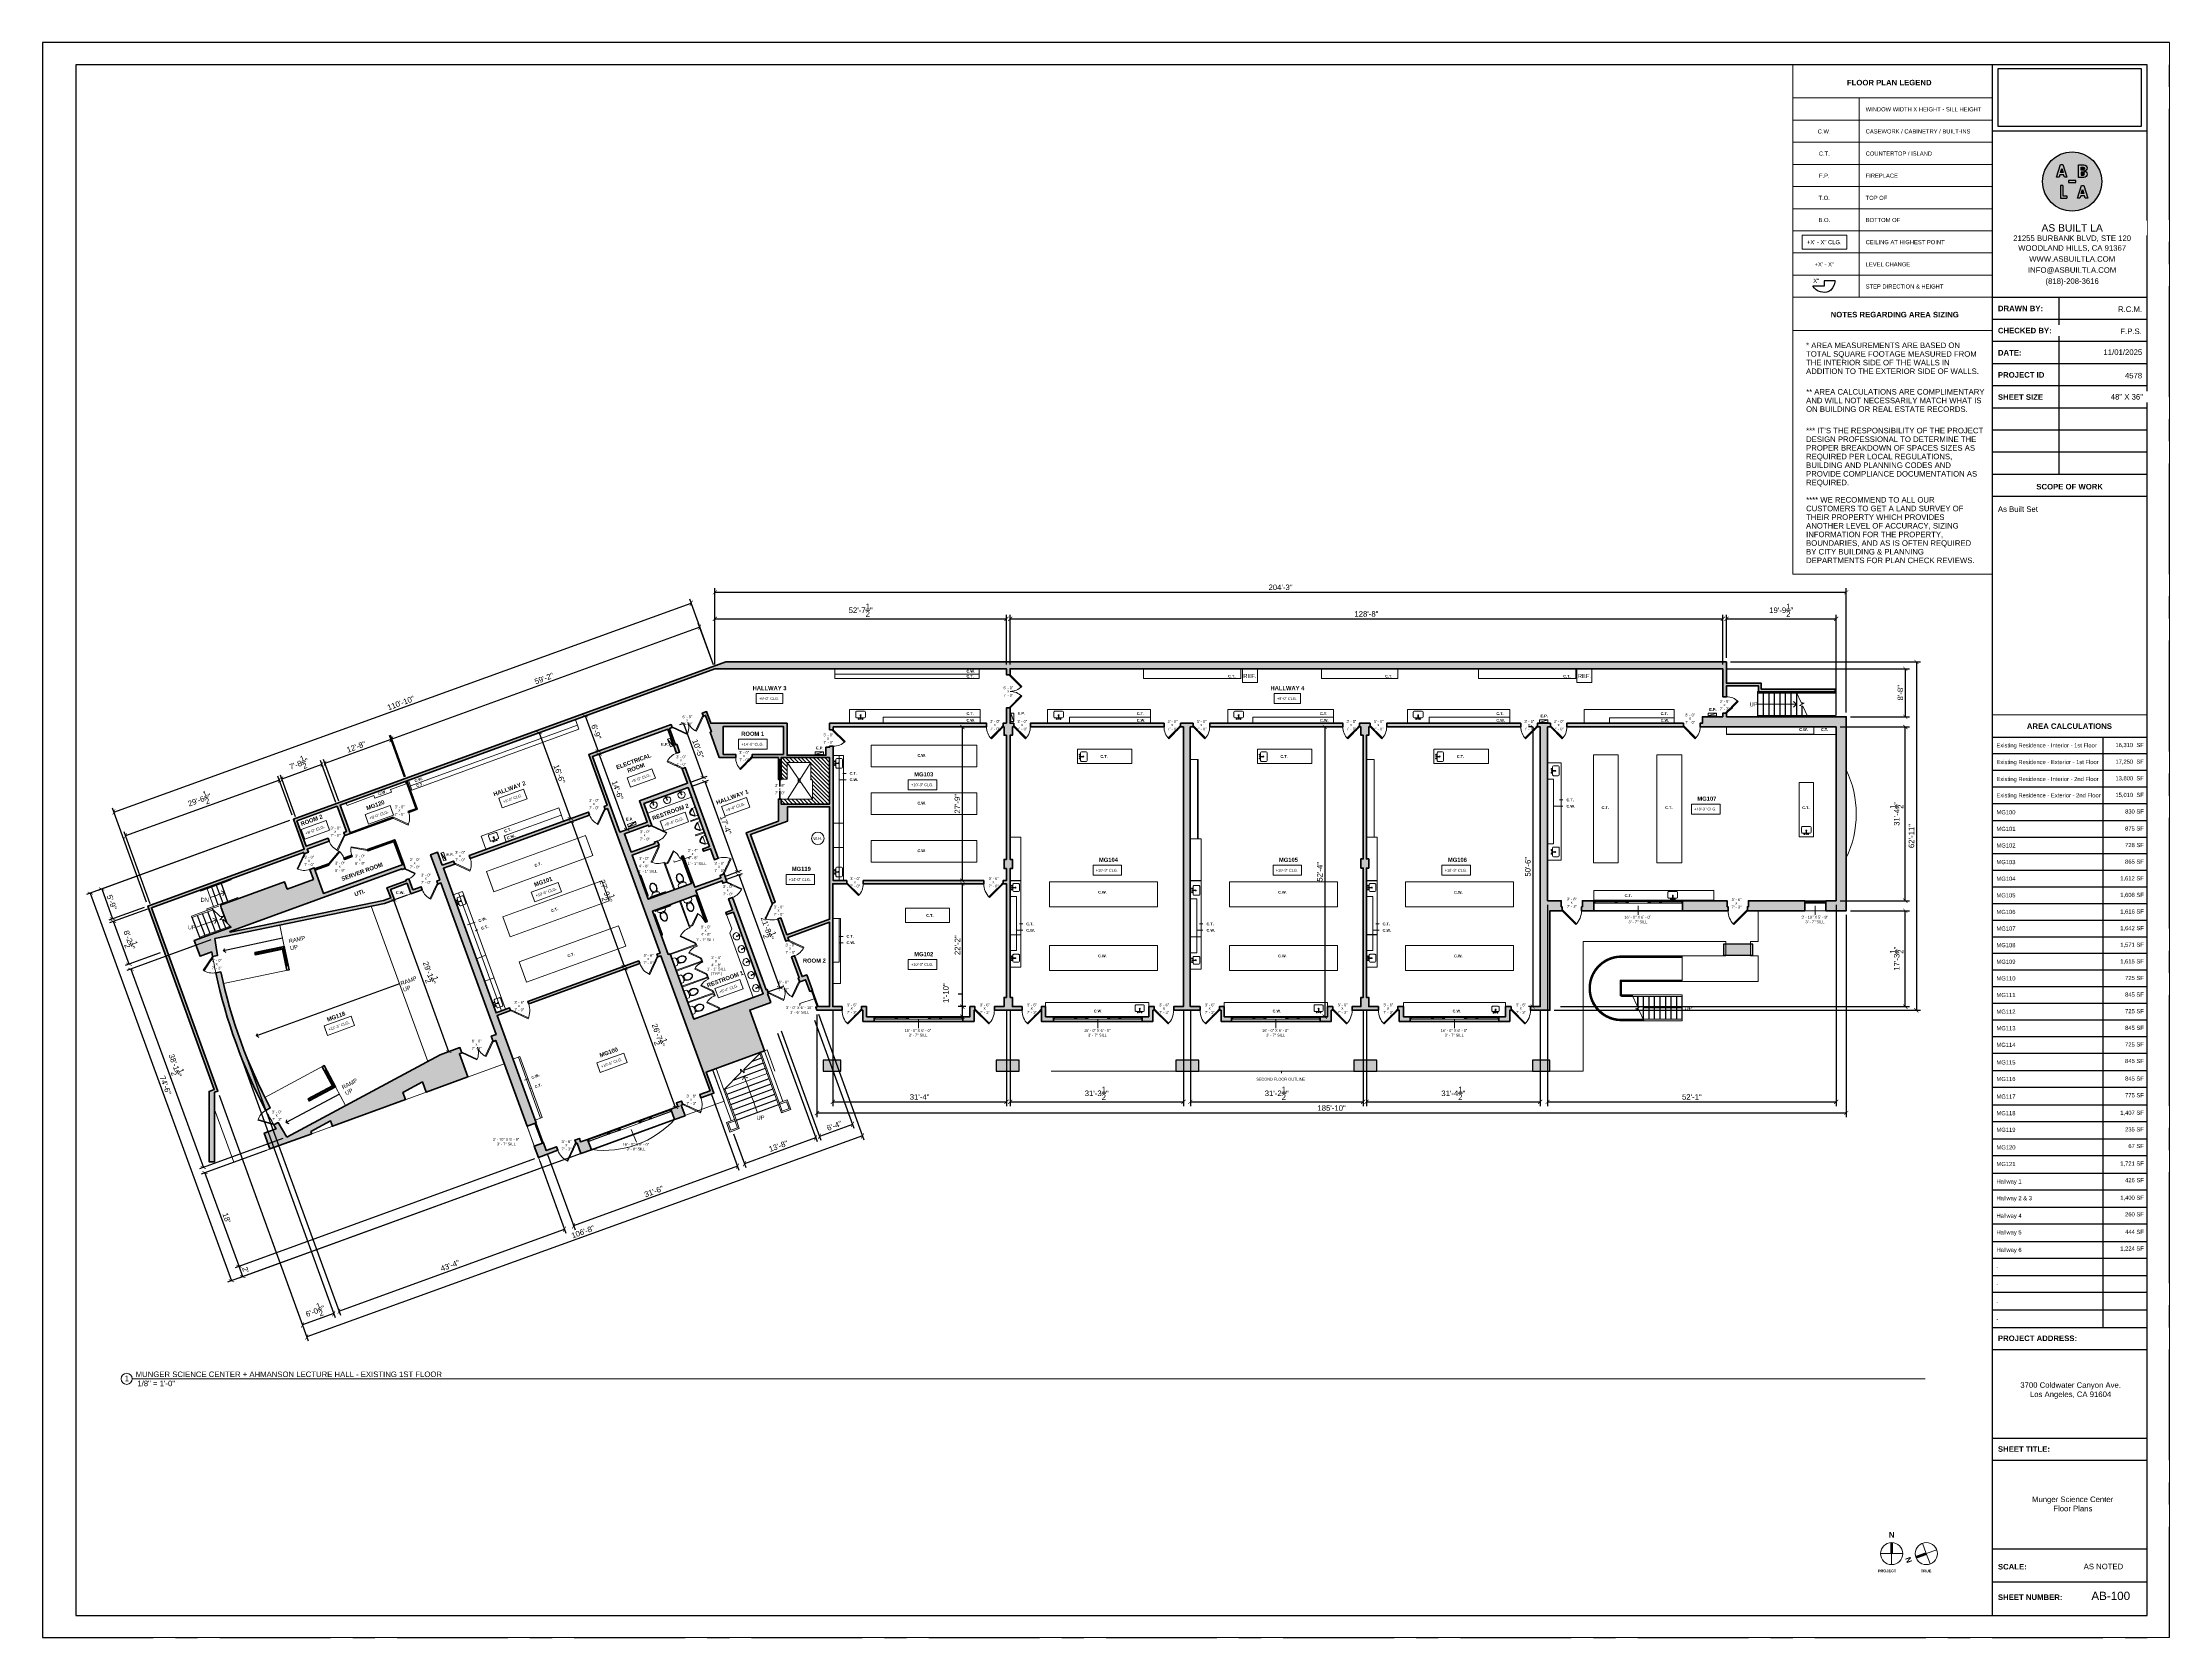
# Paper-space layout '1' of a CAD drawing. Header units: inches. Extents: x 0 to 48, y 0 to 36.
# The model-space entities are those that its viewports show. They can reach past a viewport. Long polylines and large blocks are cut down to what shows.
import ezdxf

# ---------------------------------------------------------------- set-up
doc = ezdxf.new("R2010")
doc.units = ezdxf.units.IN
doc.header["$MEASUREMENT"] = 0
doc.set_wipeout_variables(frame=1)
doc.linetypes.add('CENTERX2', pattern=[4, 2.5, -0.5, 0.5, -0.5])
doc.linetypes.add('HIDDEN2', pattern=[0.1875, 0.125, -0.0625])
for name, color, linetype, lineweight in [('A-ANNO', 2, 'Continuous', 5), ('A-ANNO-DIMS', 1, 'Continuous', 9), ('A-CASE', 4, 'Continuous', 9), ('A-COLS', 3, 'Continuous', 9), ('A-DETAIL-1', 4, 'Continuous', 40), ('A-DETAIL-2', 20, 'Continuous', 25), ('A-DETAIL-3', 40, 'Continuous', 15), ('A-DETL-THIN', 151, 'Continuous', 9), ('A-DOOR', 1, 'Continuous', 18), ('A-EQPT', 150, 'Continuous', 9), ('A-FIXT', 150, 'Continuous', 9), ('A-FLOR', 6, 'Continuous', 18), ('A-GENM', 13, 'Continuous', 9), ('A-GLAZ', 2, 'Continuous', 30), ('A-HIDDEN', 2, 'HIDDEN2', 18), ('A-RAILING', 4, 'Continuous', 9), ('A-STRS', 4, 'Continuous', 9), ('A-WALL', 3, 'Continuous', 40), ('A-WINDOWS', 2, 'Continuous', 18), ('S-STRS-ANNO', 31, 'Continuous', 9), ('S-STRS-MBND', 31, 'Continuous', 9)]:
    doc.layers.add(name, color=color, linetype=linetype, lineweight=lineweight)
doc.layers.add('A-HATCH', color=9, linetype='Continuous')
doc.layers.add('A-TB', color=7, linetype='Continuous')
doc.styles.add('Arial', font='arial.ttf')
doc.styles.add('Arial_1', font='arial.ttf', dxfattribs={"height": 0.0625})
doc.styles.add('Arial_2', font='arial.ttf', dxfattribs={"height": 3})
doc.styles.add('Arial_3', font='arial.ttf', dxfattribs={"height": 0.125})
doc.styles.add('Arial_4', font='arial.ttf', dxfattribs={"height": 3})
doc.styles.add('Arial_5', font='arial.ttf', dxfattribs={"height": 0.09375})
doc.styles.add('Arial_B', font='arialbd.ttf', dxfattribs={"height": 4.5})
doc.styles.add('Arial_B_1', font='arialbd.ttf', dxfattribs={"height": 3})
doc.styles.add('Arial_B_2', font='arialbd.ttf', dxfattribs={"height": 0.125})
doc.styles.add('Arial_B_3', font='arialbd.ttf', dxfattribs={"height": 0.0625})
doc.styles.add('Jay Cad', font='arial.ttf', dxfattribs={"height": 0.125})
doc.styles.add('JC', font='arial.ttf', dxfattribs={"height": 0.125})
doc.dimstyles.new('Jay Cad - DIMS', dxfattribs={"dimtxt": 0.125, "dimasz": 0.09375, "dimexe": 0.09375, "dimexo": 0.09375, "dimgap": 0.046875, "dimtad": 1, "dimdec": 1, "dimzin": 0, "dimdsep": 46, "dimlunit": 4, "dimtxsty": 'Jay Cad', "dimblk": 'ARCHTICK', "dimcen": 0.09, "dimclrd": 1, "dimclre": 1, "dimclrt": 256, "dimadec": 0, "dimazin": 0, "dimtfac": 1, "dimtdec": 1, "dimtofl": 0, "dimtmove": 1, "dimatfit": 3, "dimfxl": 1, "dimtolj": 1, "dimtzin": 0, "dimarcsym": 0})
picture_1 = doc.add_image_def('image1.png', size_in_pixel=(151, 61))

# ---------------------------------------------------------------- blocks, each defined once
blk = doc.blocks.new('JC_DOOR_SINGLE PANEL - SINGLE DOOR-1459075-Munger Science Center _ Ahmanson Lecture Hall-1st Floor')
at = {"layer": 'A-DOOR', "lineweight": 20}
for p, q in [((-7.5, 29.5), (-8.9, 28)), ((-8.9, 28), (16.6, 2.6)), ((18, 4), (-7.5, 29.5)), ((16.6, 2.6), (18, 4))]:
    blk.add_line(p, q, dxfattribs=at)
at = {"layer": 'A-DOOR', "lineweight": 9}
blk.add_arc((18, 4), 36, 135, 180, dxfattribs=at)
blk = doc.blocks.new('JC_DOOR_SINGLE PANEL - SINGLE DOOR-1460585-Munger Science Center _ Ahmanson Lecture Hall-1st Floor')
at = {"layer": 'A-DOOR', "lineweight": 20}
for p, q in [((-10.1, -32.8), (19.6, -3.1)), ((-8.7, -34.2), (-10.1, -32.8)), ((21, -4.5), (-8.7, -34.2)), ((19.6, -3.1), (21, -4.5))]:
    blk.add_line(p, q, dxfattribs=at)
at = {"layer": 'A-DOOR', "lineweight": 9}
blk.add_arc((21, -4.5), 42, 180, 225, dxfattribs=at)
blk = doc.blocks.new('JC_DOOR_SINGLE PANEL - SINGLE DOOR-1460746-Munger Science Center _ Ahmanson Lecture Hall-1st Floor')
at = {"layer": 'A-DOOR', "lineweight": 20}
for p, q in [((-8.7, 34.2), (-10.1, 32.8)), ((-10.1, 32.8), (19.6, 3.1)), ((21, 4.5), (-8.7, 34.2)), ((19.6, 3.1), (21, 4.5))]:
    blk.add_line(p, q, dxfattribs=at)
at = {"layer": 'A-DOOR', "lineweight": 9}
blk.add_arc((21, 4.5), 42, 135, 180, dxfattribs=at)
blk = doc.blocks.new('JC_WINDOW HUNG - HUNG WINDOW-1461102-Munger Science Center _ Ahmanson Lecture Hall-1st Floor')
at = {"layer": 'A-GLAZ'}
for p, q in [((-23, 11), (-23, -11)), ((23, -11), (23, 11)), ((-23, -5.5), (-20, -5.5)), ((-23, -9), (-21.75, -9)), ((-21.75, -5.5), (-21.75, -9)), ((-21.75, -7.25), (-20, -7.25)), ((-20, -5.5), (-20, -7.25)), ((20, -5.5), (23, -5.5)), ((20, -5.5), (20, -7.25)), ((21.75, -7.25), (20, -7.25)), ((21.75, -5.5), (21.75, -9)), ((21.75, -9), (23, -9))]:
    blk.add_line(p, q, dxfattribs=at)
at = {"layer": 'A-GLAZ', "lineweight": 9}
for p, q in [((-21.75, -9), (21.75, -9)), ((-20, -5.5), (20, -5.5))]:
    blk.add_line(p, q, dxfattribs=at)
at = {"layer": 'A-GLAZ', "lineweight": 30}
blk.add_line((-20, -6.375), (20, -6.375), dxfattribs=at)
at = {"layer": 'A-WINDOWS'}
for p, q in [((23, 11), (-23, 11)), ((-23, -11), (23, -11))]:
    blk.add_line(p, q, dxfattribs=at)
blk = doc.blocks.new('JC_OPENING - 36_ x 48_-1461528-Munger Science Center _ Ahmanson Lecture Hall-1st Floor')
at = {"layer": 'A-WINDOWS'}
for p, q in [((-96.3, -11), (-96.3, 11)), ((-96.3, 11), (-26.4, 11)), ((-22.2, 11), (21.5, 11)), ((25.8, 11), (95.7, 11)), ((95.7, 11), (95.7, -11)), ((95.7, -11), (-96.3, -11))]:
    blk.add_line(p, q, dxfattribs=at)
blk = doc.blocks.new('JC_KITCHEN SINK - SINK-1465092-Munger Science Center _ Ahmanson Lecture Hall-1st Floor')
at = {"layer": 'A-FIXT'}
for p, q in [((-9.9, 3.6), (-9.9, -6.5)), ((0.1, 5.6), (-7.9, 5.6)), ((0.1, 7.9), (0.1, 2.1)), ((1.1, 7.9), (1.1, 2.1)), ((9.2, 5.6), (1.1, 5.6)), ((11.2, -6.5), (11.2, 3.6)), ((-7.9, -8.5), (9.2, -8.5))]:
    blk.add_line(p, q, dxfattribs=at)
for centre, radius, start, end in [((-7.9, 3.6), 2, 90, 180), ((-3.4, 7.9), 1, 360, 180), ((-3.4, 7.9), 1, 180, 0), ((0.6, 0), 1, 360, 180), ((0.6, 0), 1, 180, 0), ((0.6, 7.9), 0.5, 360, 180), ((0.6, 2.1), 0.5, 180, 0), ((4.6, 7.9), 1, 360, 180), ((4.6, 7.9), 1, 180, 360), ((9.2, 3.6), 2, 360, 90), ((-7.9, -6.5), 2, 180, 270), ((9.2, -6.5), 2, 270, 0)]:
    blk.add_arc(centre, radius, start, end, dxfattribs=at)
blk = doc.blocks.new('JC_KITCHEN SINK - SINK-1465548-Munger Science Center _ Ahmanson Lecture Hall-1st Floor')
at = {"layer": 'A-FIXT'}
for p, q in [((-9.9, -3.6), (-9.9, 6.5)), ((-7.9, 8.5), (9.2, 8.5)), ((11.2, 6.5), (11.2, -3.6)), ((0.1, -5.6), (-7.9, -5.6)), ((0.1, -7.9), (0.1, -2.1)), ((1.1, -7.9), (1.1, -2.1)), ((9.2, -5.6), (1.1, -5.6))]:
    blk.add_line(p, q, dxfattribs=at)
for centre, radius, start, end in [((-7.9, 6.5), 2, 90, 180), ((0.6, 0), 1, 360, 180), ((0.6, 0), 1, 180, 0), ((9.2, 6.5), 2, 360, 90), ((-7.9, -3.6), 2, 180, 270), ((-3.4, -7.9), 1, 360, 180), ((-3.4, -7.9), 1, 180, 0), ((0.6, -2.1), 0.5, 360, 180), ((0.6, -7.9), 0.5, 180, 0), ((4.6, -7.9), 1, 0, 180), ((4.6, -7.9), 1, 180, 0), ((9.2, -3.6), 2, 270, 0)]:
    blk.add_arc(centre, radius, start, end, dxfattribs=at)
blk = doc.blocks.new('JC_DOOR_SINGLE PANEL - SINGLE DOOR-1467870-Munger Science Center _ Ahmanson Lecture Hall-1st Floor')
at = {"layer": 'A-DOOR', "lineweight": 20}
for p, q in [((-8.7, 33.7), (-10.1, 32.3)), ((-10.1, 32.3), (19.6, 2.6)), ((21, 4), (-8.7, 33.7)), ((19.6, 2.6), (21, 4))]:
    blk.add_line(p, q, dxfattribs=at)
at = {"layer": 'A-DOOR', "lineweight": 9}
blk.add_arc((21, 4), 42, 135, 180, dxfattribs=at)
blk = doc.blocks.new('JC_DOOR_SINGLE PANEL - SINGLE DOOR-1467925-Munger Science Center _ Ahmanson Lecture Hall-1st Floor')
at = {"layer": 'A-DOOR', "lineweight": 20}
for p, q in [((-10.1, -32.3), (19.6, -2.6)), ((-8.7, -33.7), (-10.1, -32.3)), ((21, -4), (-8.7, -33.7)), ((19.6, -2.6), (21, -4))]:
    blk.add_line(p, q, dxfattribs=at)
at = {"layer": 'A-DOOR', "lineweight": 9}
blk.add_arc((21, -4), 42, 180, 225, dxfattribs=at)
blk = doc.blocks.new('JC_OPENING - 36_ x 48_-1468142-Munger Science Center _ Ahmanson Lecture Hall-1st Floor')
at = {"layer": 'A-WINDOWS'}
for p, q in [((-96.3, -5), (-96.3, 5)), ((-96.3, 5), (95.7, 5)), ((95.7, 5), (95.7, -5)), ((-26.4, -5), (-96.3, -5)), ((21.5, -5), (-22.2, -5)), ((95.7, -5), (25.8, -5))]:
    blk.add_line(p, q, dxfattribs=at)
blk = doc.blocks.new('JC_KITCHEN SINK - SINK-1469354-Munger Science Center _ Ahmanson Lecture Hall-1st Floor')
at = {"layer": 'A-FIXT'}
for p, q in [((-7.2, 2.6), (-7.2, -5.4)), ((0.1, 4.6), (-5.2, 4.6)), ((0.1, 6.8), (0.1, 2.1)), ((1.1, 6.8), (1.1, 2.1)), ((6.4, 4.6), (1.1, 4.6)), ((8.4, -5.4), (8.4, 2.6)), ((-5.2, -7.4), (6.4, -7.4))]:
    blk.add_line(p, q, dxfattribs=at)
for centre, radius, start, end in [((-5.2, 2.6), 2, 90, 180), ((-3.4, 6.8), 1, 360, 180), ((-3.4, 6.8), 1, 180, 0), ((0.6, 0), 1, 360, 180), ((0.6, 0), 1, 180, 0), ((0.6, 6.8), 0.5, 360, 180), ((0.6, 2.1), 0.5, 180, 0), ((4.6, 6.8), 1, 360, 180), ((4.6, 6.8), 1, 180, 360), ((6.4, 2.6), 2, 360, 90), ((-5.2, -5.4), 2, 180, 270), ((6.4, -5.4), 2, 270, 0)]:
    blk.add_arc(centre, radius, start, end, dxfattribs=at)
blk = doc.blocks.new('JC_DOOR_SINGLE PANEL - SINGLE DOOR-1469616-Munger Science Center _ Ahmanson Lecture Hall-1st Floor')
at = {"layer": 'A-DOOR', "lineweight": 20}
for p, q in [((-8.9, -28), (16.6, -2.6)), ((-7.5, -29.5), (-8.9, -28)), ((18, -4), (-7.5, -29.5)), ((16.6, -2.6), (18, -4))]:
    blk.add_line(p, q, dxfattribs=at)
at = {"layer": 'A-DOOR', "lineweight": 9}
blk.add_arc((18, -4), 36, 180, 225, dxfattribs=at)
blk = doc.blocks.new('JC_KITCHEN SINK - SINK-1471794-Munger Science Center _ Ahmanson Lecture Hall-1st Floor')
at = {"layer": 'A-FIXT'}
for p, q in [((-7.9, 3.8), (-7.9, -6.6)), ((0.1, 5.8), (-5.9, 5.8)), ((0.1, 8.1), (0.1, 2.1)), ((1.1, 8.1), (1.1, 2.1)), ((7.1, 5.8), (1.1, 5.8)), ((9.1, -6.6), (9.1, 3.8)), ((-5.9, -8.6), (7.1, -8.6))]:
    blk.add_line(p, q, dxfattribs=at)
for centre, radius, start, end in [((-5.9, 3.8), 2, 90, 180), ((-3.4, 8.1), 1, 360, 180), ((-3.4, 8.1), 1, 180, 0), ((0.6, 0), 1, 360, 180), ((0.6, 0), 1, 180, 0), ((0.6, 8.1), 0.5, 360, 180), ((0.6, 2.1), 0.5, 180, 0), ((4.6, 8.1), 1, 360, 180), ((4.6, 8.1), 1, 180, 0), ((7.1, 3.8), 2, 360, 90), ((-5.9, -6.6), 2, 180, 270), ((7.1, -6.6), 2, 270, 0)]:
    blk.add_arc(centre, radius, start, end, dxfattribs=at)
blk = doc.blocks.new('JC_KITCHEN SINK - SINK-1474814-Munger Science Center _ Ahmanson Lecture Hall-1st Floor')
at = {"layer": 'A-FIXT'}
for p, q in [((-10, 3.8), (-10, -6.6)), ((0.1, 5.8), (-8, 5.8)), ((0.1, 8.1), (0.1, 2.1)), ((1.1, 8.1), (1.1, 2.1)), ((9.3, 5.8), (1.1, 5.8)), ((11.3, -6.6), (11.3, 3.8)), ((-8, -8.6), (9.3, -8.6))]:
    blk.add_line(p, q, dxfattribs=at)
for centre, radius, start, end in [((-8, 3.8), 2, 90, 180), ((-3.4, 8.1), 1, 360, 180), ((-3.4, 8.1), 1, 180, 0), ((0.6, 0), 1, 360, 180), ((0.6, 0), 1, 180, 0), ((0.6, 8.1), 0.5, 360, 180), ((0.6, 2.1), 0.5, 180, 0), ((4.6, 8.1), 1, 360, 180), ((4.6, 8.1), 1, 180, 360), ((9.3, 3.8), 2, 360, 90), ((-8, -6.6), 2, 180, 270), ((9.3, -6.6), 2, 270, 0)]:
    blk.add_arc(centre, radius, start, end, dxfattribs=at)
blk = doc.blocks.new('JC_KITCHEN SINK - SINK-1473953-Munger Science Center _ Ahmanson Lecture Hall-1st Floor')
at = {"layer": 'A-FIXT'}
for p, q in [((-9.3, 3.8), (-9.3, -6.6)), ((0.1, 5.8), (-7.3, 5.8)), ((0.1, 8), (0.1, 2.1)), ((1.1, 8), (1.1, 2.1)), ((8.5, 5.8), (1.1, 5.8)), ((10.5, -6.6), (10.5, 3.8)), ((-7.3, -8.6), (8.5, -8.6))]:
    blk.add_line(p, q, dxfattribs=at)
for centre, radius, start, end in [((-7.3, 3.8), 2, 90, 180), ((-3.4, 8), 1, 360, 180), ((-3.4, 8), 1, 180, 0), ((0.6, 0), 1, 360, 180), ((0.6, 0), 1, 180, 0), ((0.6, 8), 0.5, 360, 180), ((0.6, 2.1), 0.5, 180, 0), ((4.6, 8), 1, 360, 180), ((4.6, 8), 1, 180, 360), ((8.5, 3.8), 2, 360, 90), ((-7.3, -6.6), 2, 180, 270), ((8.5, -6.6), 2, 270, 0)]:
    blk.add_arc(centre, radius, start, end, dxfattribs=at)
blk = doc.blocks.new('JC_OPENING - 36_ x 48_-V1-Munger Science Center _ Ahmanson Lecture Hall-1st Floor')
at = {"layer": 'A-WINDOWS'}
for p, q in [((-96.3, -5), (-96.3, 5)), ((-96.3, 5), (95.7, 5)), ((95.7, 5), (95.7, -5)), ((95.7, -5), (-96.3, -5))]:
    blk.add_line(p, q, dxfattribs=at)
blk = doc.blocks.new('JC_DOOR_SINGLE PANEL - SINGLE DOOR-1479750-Munger Science Center _ Ahmanson Lecture Hall-1st Floor')
at = {"layer": 'A-DOOR', "lineweight": 20}
for p, q in [((-7.5, 29), (-8.9, 27.5)), ((-8.9, 27.5), (16.6, 2.1)), ((18, 3.5), (-7.5, 29)), ((16.6, 2.1), (18, 3.5))]:
    blk.add_line(p, q, dxfattribs=at)
at = {"layer": 'A-DOOR', "lineweight": 9}
blk.add_arc((18, 3.5), 36, 135, 180, dxfattribs=at)
blk = doc.blocks.new('JC_DOOR_SINGLE PANEL - SINGLE DOOR-1479934-Munger Science Center _ Ahmanson Lecture Hall-1st Floor')
at = {"layer": 'A-DOOR', "lineweight": 20}
for p, q in [((-10.1, -31.8), (19.6, -2.1)), ((-8.7, -33.2), (-10.1, -31.8)), ((21, -3.5), (-8.7, -33.2)), ((19.6, -2.1), (21, -3.5))]:
    blk.add_line(p, q, dxfattribs=at)
at = {"layer": 'A-DOOR', "lineweight": 9}
blk.add_arc((21, -3.5), 42, 180, 225, dxfattribs=at)
blk = doc.blocks.new('JC_REF - REF-1483151-Munger Science Center _ Ahmanson Lecture Hall-1st Floor')
at = {"layer": 'A-EQPT'}
for p, q in [((16.2, 13.8), (-16.3, 13.8)), ((-16.3, 13.8), (-16.3, -15)), ((16.2, -15), (16.2, 13.8)), ((-16.3, -15), (16.2, -15))]:
    blk.add_line(p, q, dxfattribs=at)
blk = doc.blocks.new('JC_DOOR_SINGLE PANEL - SINGLE DOOR-1483412-Munger Science Center _ Ahmanson Lecture Hall-1st Floor')
at = {"layer": 'A-DOOR', "lineweight": 20}
for p, q in [((-7.5, 29.5), (-8.9, 28)), ((-8.9, 28), (16.6, 2.6)), ((18, 4), (-7.5, 29.5)), ((16.6, 2.6), (18, 4))]:
    blk.add_line(p, q, dxfattribs=at)
at = {"layer": 'A-DOOR', "lineweight": 9}
blk.add_arc((18, 4), 36, 135, 180, dxfattribs=at)
blk = doc.blocks.new('Railing - Railing-1485568-Munger Science Center _ Ahmanson Lecture Hall-1st Floor')
at = {"layer": 'A-RAILING'}
for p, q in [((1539.6, 619.9), (1539.7, 619.9)), ((1540.1, 618.9), (1539.7, 619.9)), ((1540.1, 618.9), (1539.7, 619.9)), ((1540.1, 618.9), (1539.7, 619.9)), ((1540.1, 618.9), (1539.7, 619.9)), ((1540.1, 618.9), (1539.7, 619.9)), ((1540, 618.9), (1540.1, 618.9))]:
    blk.add_line(p, q, dxfattribs=at)
at = {"layer": 'A-RAILING', "linetype": 'HIDDEN2'}
for p, q in [((1539.7, 619.9), (1599.8, 619.9)), ((1539.7, 619.9), (1599.8, 619.9)), ((1539.7, 619.9), (1599.8, 619.9)), ((1539.7, 619.9), (1599.8, 619.9)), ((1539.7, 619.9), (1599.8, 619.9)), ((1540.1, 618.9), (1599.8, 618.9)), ((1540.1, 618.9), (1599.8, 618.9)), ((1540.1, 618.9), (1599.8, 618.9)), ((1540.1, 618.9), (1599.8, 618.9)), ((1540.1, 618.9), (1599.8, 618.9)), ((1599.8, 619.9), (1599.8, 618.9)), ((1599.8, 619.9), (1599.8, 618.9)), ((1599.8, 619.9), (1599.8, 618.9)), ((1599.8, 619.9), (1599.8, 618.9)), ((1599.8, 619.9), (1599.8, 618.9))]:
    blk.add_line(p, q, dxfattribs=at)
blk = doc.blocks.new('Railing - Railing-1485572-Munger Science Center _ Ahmanson Lecture Hall-1st Floor')
at = {"layer": 'A-RAILING', "linetype": 'HIDDEN2'}
for p, q in [((1515.6, 671.8), (1599.8, 671.8)), ((1515.6, 671.8), (1599.8, 671.8)), ((1515.6, 671.8), (1599.8, 671.8)), ((1515.6, 671.8), (1599.8, 671.8)), ((1515.6, 671.8), (1599.8, 671.8)), ((1516, 670.8), (1599.8, 670.8)), ((1516, 670.8), (1599.8, 670.8)), ((1516, 670.8), (1599.8, 670.8)), ((1516, 670.8), (1599.8, 670.8)), ((1516, 670.8), (1599.8, 670.8)), ((1599.8, 671.8), (1599.8, 670.8)), ((1599.8, 671.8), (1599.8, 670.8)), ((1599.8, 671.8), (1599.8, 670.8)), ((1599.8, 671.8), (1599.8, 670.8)), ((1599.8, 671.8), (1599.8, 670.8))]:
    blk.add_line(p, q, dxfattribs=at)
blk = doc.blocks.new('Top Rail Type - Top Rail_Internal_-1485578-Munger Science Center _ Ahmanson Lecture Hall-1st Floor')
at = {"layer": 'A-RAILING', "flags": 128}
for points in [[(1431.8, 619.3), (1431.8, 619.4), (1431.8, 619.5)], [(1467.8, 619.5), (1467.8, 619.4), (1467.8, 619.3)]]:
    blk.add_lwpolyline(points, dxfattribs=at)
blk = doc.blocks.new('Top Rail Type - Top Rail_Internal_-V2-Munger Science Center _ Ahmanson Lecture Hall-1st Floor')
at = {"layer": 'A-RAILING'}
for p, q in [((1431.8, 620.9), (1431.8, 618.4)), ((1431.8, 620.9), (1539.2, 620.9)), ((1467.8, 617.9), (1540.4, 617.9)), ((1540.4, 618.4), (1539.2, 620.9)), ((1540.4, 617.9), (1540.4, 618.4))]:
    blk.add_line(p, q, dxfattribs=at)
at = {"layer": 'A-RAILING', "linetype": 'HIDDEN2'}
for p, q in [((1539.2, 620.9), (1599.8, 620.9)), ((1540.4, 617.9), (1599.8, 617.9)), ((1599.8, 620.9), (1599.8, 617.9))]:
    blk.add_line(p, q, dxfattribs=at)
blk = doc.blocks.new('Top Rail Type - Top Rail_Internal_-1485589-Munger Science Center _ Ahmanson Lecture Hall-1st Floor')
at = {"layer": 'A-RAILING', "flags": 128}
for points in [[(1431.8, 671.2), (1431.8, 671.3), (1431.8, 671.4)], [(1467.8, 671.4), (1467.8, 671.3), (1467.8, 671.2)]]:
    blk.add_lwpolyline(points, dxfattribs=at)
blk = doc.blocks.new('Top Rail Type - Top Rail_Internal_-V3-Munger Science Center _ Ahmanson Lecture Hall-1st Floor')
at = {"layer": 'A-RAILING'}
for p, q in [((1431.8, 672.8), (1431.8, 669.8)), ((1431.8, 672.8), (1433.7, 672.8)), ((1431.8, 669.8), (1516.4, 669.8)), ((1467.8, 672.8), (1515.2, 672.8)), ((1515.2, 672.3), (1515.2, 672.8)), ((1516.4, 669.8), (1515.2, 672.3))]:
    blk.add_line(p, q, dxfattribs=at)
at = {"layer": 'A-RAILING', "linetype": 'HIDDEN2'}
for p, q in [((1515.2, 672.8), (1599.8, 672.8)), ((1516.4, 669.8), (1599.8, 669.8)), ((1599.8, 672.8), (1599.8, 669.8))]:
    blk.add_line(p, q, dxfattribs=at)
blk = doc.blocks.new('JC_DOUBLE DOOR - DOUBLE DOOR-1490343-Munger Science Center _ Ahmanson Lecture Hall-1st Floor')
at = {"layer": 'A-DOOR', "lineweight": 20}
for p, q in [((-36, 3.5), (-10.5, 29)), ((-34.6, 2.1), (-36, 3.5)), ((-9.1, 27.5), (-34.6, 2.1)), ((-10.5, 29), (-9.1, 27.5)), ((10.5, 29), (9.1, 27.5)), ((9.1, 27.5), (34.6, 2.1)), ((36, 3.5), (10.5, 29)), ((34.6, 2.1), (36, 3.5))]:
    blk.add_line(p, q, dxfattribs=at)
at = {"layer": 'A-DOOR', "lineweight": 9}
for centre, start, end in [((-36, 3.5), 0, 45), ((36, 3.5), 135, 180)]:
    blk.add_arc(centre, 36, start, end, dxfattribs=at)
blk = doc.blocks.new('JC_DOOR_SINGLE PANEL - SINGLE DOOR-1491117-Munger Science Center _ Ahmanson Lecture Hall-1st Floor')
at = {"layer": 'A-DOOR', "lineweight": 20}
for p, q in [((-8.9, -27.5), (16.6, -2.1)), ((-7.5, -29), (-8.9, -27.5)), ((18, -3.5), (-7.5, -29)), ((16.6, -2.1), (18, -3.5))]:
    blk.add_line(p, q, dxfattribs=at)
at = {"layer": 'A-DOOR', "lineweight": 9}
blk.add_arc((18, -3.5), 36, 180, 225, dxfattribs=at)
blk = doc.blocks.new('JC_POCKET DOOR - POCKET DOOR-1491399-Munger Science Center _ Ahmanson Lecture Hall-1st Floor')
at = {"layer": 'A-DOOR'}
for p, q in [((-21, 3), (-22, 3)), ((-22, 3), (-22, -3)), ((-21, -3), (-21, 3)), ((21, 0.7), (-21, 0.7)), ((-21, 0.7), (-21, -0.7)), ((20, 3), (20, 0.7)), ((21, 3), (20, 3)), ((20, 0.7), (21, 0.7)), ((21, 0.7), (21, 3)), ((21, -0.7), (21, 0.7)), ((-22, -3), (-21, -3)), ((-21, -0.7), (21, -0.7)), ((21, -0.7), (20, -0.7)), ((20, -0.7), (20, -3)), ((20, -3), (21, -3)), ((21, -3), (21, -0.7))]:
    blk.add_line(p, q, dxfattribs=at)
blk = doc.blocks.new('JC_DOUBLE DOOR - DOUBLE DOOR-1493018-Munger Science Center _ Ahmanson Lecture Hall-1st Floor')
at = {"layer": 'A-DOOR', "lineweight": 20}
for p, q in [((-36, 4.5), (-10.5, 30)), ((-34.6, 3.1), (-36, 4.5)), ((-9.1, 28.5), (-34.6, 3.1)), ((-10.5, 30), (-9.1, 28.5)), ((10.5, 30), (9.1, 28.5)), ((9.1, 28.5), (34.6, 3.1)), ((36, 4.5), (10.5, 30)), ((34.6, 3.1), (36, 4.5))]:
    blk.add_line(p, q, dxfattribs=at)
at = {"layer": 'A-DOOR', "lineweight": 9}
for centre, start, end in [((-36, 4.5), 0, 45), ((36, 4.5), 135, 180)]:
    blk.add_arc(centre, 36, start, end, dxfattribs=at)
blk = doc.blocks.new('JC_DOOR_SINGLE PANEL - SINGLE DOOR-1493177-Munger Science Center _ Ahmanson Lecture Hall-1st Floor')
at = {"layer": 'A-DOOR', "lineweight": 20}
for p, q in [((-8.9, -28.5), (16.6, -3.1)), ((-7.5, -30), (-8.9, -28.5)), ((18, -4.5), (-7.5, -30)), ((16.6, -3.1), (18, -4.5))]:
    blk.add_line(p, q, dxfattribs=at)
at = {"layer": 'A-DOOR', "lineweight": 9}
blk.add_arc((18, -4.5), 36, 180, 225, dxfattribs=at)
blk = doc.blocks.new('JC_DOOR_SINGLE PANEL - SINGLE DOOR-1493249-Munger Science Center _ Ahmanson Lecture Hall-1st Floor')
at = {"layer": 'A-DOOR', "lineweight": 20}
for p, q in [((-7.5, 30), (-8.9, 28.5)), ((-8.9, 28.5), (16.6, 3.1)), ((18, 4.5), (-7.5, 30)), ((16.6, 3.1), (18, 4.5))]:
    blk.add_line(p, q, dxfattribs=at)
at = {"layer": 'A-DOOR', "lineweight": 9}
blk.add_arc((18, 4.5), 36, 135, 180, dxfattribs=at)
blk = doc.blocks.new('JC_DOOR_SINGLE PANEL - SINGLE DOOR-1494747-Munger Science Center _ Ahmanson Lecture Hall-1st Floor')
at = {"layer": 'A-DOOR', "lineweight": 20}
for p, q in [((-7.5, 26.5), (-8.9, 25)), ((-8.9, 25), (16.6, -0.4)), ((18, 1), (-7.5, 26.5)), ((16.6, -0.4), (18, 1))]:
    blk.add_line(p, q, dxfattribs=at)
at = {"layer": 'A-DOOR', "lineweight": 9}
blk.add_arc((18, 1), 36, 135, 180, dxfattribs=at)
blk = doc.blocks.new('JC_DOOR_SINGLE PANEL - SINGLE DOOR-1495597-Munger Science Center _ Ahmanson Lecture Hall-1st Floor')
at = {"layer": 'A-DOOR', "lineweight": 20}
for p, q in [((-7.2, -19.4), (12.6, 0.4)), ((12.6, 0.4), (14, -1)), ((-5.8, -20.8), (-7.2, -19.4)), ((14, -1), (-5.8, -20.8))]:
    blk.add_line(p, q, dxfattribs=at)
at = {"layer": 'A-DOOR', "lineweight": 9}
blk.add_arc((14, -1), 28, 180, 225, dxfattribs=at)
blk = doc.blocks.new('BEST_Toilet-Floor_Mount-KOHLER-Cimarron-K-5310 - Not A Type-See Type Catalog-832360-Munger Science Center _ Ahmanson Lecture Hall-1st Floor')
at = {"layer": 'A-FIXT'}
for p, q in [((8.8, -1), (-8.8, -1)), ((-8.8, -1), (-8.8, -1.3)), ((-8.8, -2.5), (-8.8, -6)), ((4.2, -11.5), (-4.3, -11.5)), ((4.2, -11.8), (-4.3, -11.8)), ((-3.5, -9.7), (-2, -9.7)), ((-3.5, -9.7), (-3.5, -11.5)), ((-2, -11.5), (-2, -9.7)), ((2, -9.7), (3.5, -9.7)), ((2, -9.7), (2, -11.5)), ((3.5, -11.5), (3.5, -9.7)), ((8.8, -1.3), (8.8, -1)), ((8.8, -6), (8.8, -2.5))]:
    blk.add_line(p, q, dxfattribs=at)
for centre, radius, start, end in [((-3.2, -1.6), 7.1, 217.5906, 254.5518), ((3.3, -18.8), 10.9, 157.4214, 190.5786), ((6.8, -18.7), 14.4, 188.417, 209.583), ((-3.3, -16.1), 3.75, 141.6816, 157.4214), ((-7.7, -12.7), 1.75, 321.6816, 345.6648), ((-51, -1.6), 46.5, 345.6648, 349.205), ((3.6, -20.6), 10.7, 209.583, 230.417), ((-23.4, -6.9), 18.4, 349.205, 354.9347), ((0.8, 24), 33, 259.7563, 268.6223), ((-4.3, -11.8), 0.299, 90, 175.6962), ((0.1, -24.8), 5.17, 230.417, 269.359), ((-0.8, 24), 33, 271.3777, 280.2437), ((-0.1, -24.8), 5.17, 270.641, 309.583), ((-3.6, -20.6), 10.7, 309.583, 330.417), ((4.2, -11.8), 0.299, 4.3025, 90), ((3.2, -1.6), 7.1, 285.4482, 322.4094), ((23.4, -6.9), 18.4, 185.0653, 190.795), ((51, -1.6), 46.5, 190.795, 194.3352), ((-6.8, -18.7), 14.4, 330.417, 351.583), ((7.7, -12.7), 1.75, 194.3352, 218.3184), ((3.3, -16.1), 3.75, 22.5786, 38.3184), ((-3.3, -18.8), 10.9, 349.4214, 22.5786)]:
    blk.add_arc(centre, radius, start, end, dxfattribs=at)
for centre, major_axis, ratio, start_param, end_param in [((2.5, -19.1), (-5.56, 7.41), 0.998758, 0.685563, 1.075947), ((10.2, -18), (-7.4, 15.3), 0.996871, 1.268614, 1.423842), ((10.5, -21.2), (-5.7, 16.6), 0.997479, 0.891055, 0.994325), ((5, -19.6), (-6.32, 9.77), 0.999003, 1.302763, 1.707421), ((14.8, -22.7), (-6.7, 21), 0.99726, 0.748253, 0.914402), ((-4.3, -11.9), (-0.144, 0), 0.998055, 4.719691, 5.772222), ((5.4, -19.3), (-8.84, 8.28), 0.998783, 1.463765, 1.511024), ((-5.5, -19.3), (8.86, 8.26), 0.998854, 4.77451, 4.823535), ((-5.1, -19.6), (6.48, 9.66), 0.999368, 4.593631, 4.996279), ((4.2, -11.9), (0.144, 0), 0.99807, 0.508647, 1.561187), ((-14.8, -22.7), (5.5, 21.4), 0.996876, 5.312572, 5.478562), ((-10.6, -21.2), (5.4, 16.7), 0.997344, 5.270344, 5.373801), ((-10.2, -18), (7.5, 15.3), 0.997058, 4.86643, 5.021783), ((-2.6, -19.1), (5.48, 7.47), 0.998725, 5.196526, 5.58692)]:
    blk.add_ellipse(centre, major_axis=major_axis, ratio=ratio, start_param=start_param, end_param=end_param, dxfattribs=at)
for points in [[(-6.7, -16.9), (-6.8, -17.5), (-7, -18.7), (-6.9, -19.9), (-6.8, -20.5)], [(-6.8, -20.5), (-6.8, -21), (-6.6, -21.8), (-6.4, -22.7), (-6.2, -23.1)], [(-6.1, -15.1), (-6.2, -15.4), (-6.4, -16), (-6.6, -16.6), (-6.7, -16.9)], [(-6.2, -23.1), (-6, -23.9), (-5.3, -25.4), (-4.4, -26.7), (-3.9, -27.3)], [(-4.6, -11.8), (-4.9, -12.3), (-5.5, -13.4), (-5.9, -14.5), (-6.1, -15.1)], [(-3.9, -27.3), (-3.8, -27.4), (-3.7, -27.5), (-3.6, -27.6), (-3.5, -27.7)], [(3.9, -27.3), (4.4, -26.7), (5.3, -25.4), (5.9, -23.9), (6.2, -23.1)], [(6.1, -15.1), (5.9, -14.5), (5.4, -13.4), (4.8, -12.3), (4.5, -11.8)], [(6.6, -16.9), (6.5, -16.6), (6.4, -16), (6.2, -15.4), (6.1, -15.1)], [(6.2, -23.1), (6.3, -22.7), (6.5, -21.8), (6.7, -21), (6.8, -20.5)], [(6.8, -20.5), (6.9, -19.9), (6.9, -18.7), (6.8, -17.5), (6.6, -16.9)]]:
    blk.add_open_spline(points, degree=3, dxfattribs=at)
for points, knots in [([(-3.5, -27.7), (-3.3, -27.9), (-2.9, -28.3), (-2.1, -28.8), (-0.9, -29.2), (0.4, -29.2), (1.3, -29), (2.1, -28.8), (2.6, -28.5), (3, -28.1), (3.3, -27.9), (3.5, -27.7)], [0, 0, 0, 0, 0.1, 0.2, 0.4, 0.55, 0.7, 0.775, 0.85, 0.925, 1, 1, 1, 1]), ([(-3.4, -27.6), (-3.2, -27.8), (-2.8, -28.1), (-2.2, -28.5), (-1.5, -28.8), (-0.5, -29), (0.7, -29), (1.9, -28.6), (2.8, -28.1), (3.1, -27.8), (3.3, -27.6)], [0, 0, 0, 0, 0.1, 0.2, 0.3, 0.4, 0.6, 0.8, 0.9, 1, 1, 1, 1]), ([(3.5, -27.7), (3.5, -27.6), (3.7, -27.5), (3.8, -27.3), (3.9, -27.3)], [-1.50814179, -1.50814179, -1.50814179, -1.50814179, -1.48416303, -1.45965057, -1.45965057, -1.45965057, -1.45965057])]:
    blk.add_open_spline(points, degree=3, knots=knots, dxfattribs=at)
blk = doc.blocks.new('BEST_Toilet-Floor_Mount-KOHLER-Cimarron-K-5310 - Not A Type-See Type Catalog-V4-Munger Science Center _ Ahmanson Lecture Hall-1st Floor')
at = {"layer": 'A-FIXT'}
for p, q in [((8.8, -1), (-8.8, -1)), ((-8.8, -1), (-8.8, -6)), ((4.2, -11.5), (-4.3, -11.5)), ((4.2, -11.8), (-4.3, -11.8)), ((-3.5, -9.7), (-2, -9.7)), ((-3.5, -9.7), (-3.5, -11.5)), ((-2, -11.5), (-2, -9.7)), ((2, -9.7), (3.5, -9.7)), ((2, -9.7), (2, -11.5)), ((3.5, -11.5), (3.5, -9.7)), ((8.8, -6), (8.8, -1))]:
    blk.add_line(p, q, dxfattribs=at)
for centre, radius, start, end in [((-3.2, -1.6), 7.1, 217.5906, 254.5518), ((3.3, -18.8), 10.9, 157.4214, 190.5786), ((6.8, -18.7), 14.4, 188.417, 209.583), ((-3.3, -16.1), 3.75, 141.6816, 157.4214), ((-7.7, -12.7), 1.75, 321.6816, 345.6648), ((-51, -1.6), 46.5, 345.6648, 349.205), ((3.6, -20.6), 10.7, 209.583, 230.417), ((-23.4, -6.9), 18.4, 349.205, 354.9347), ((0.8, 24), 33, 259.7563, 268.6223), ((-4.3, -11.8), 0.299, 90, 175.6962), ((0.1, -24.8), 5.17, 230.417, 269.359), ((-0.8, 24), 33, 271.3777, 280.2437), ((-0.1, -24.8), 5.17, 270.641, 309.583), ((-3.6, -20.6), 10.7, 309.583, 330.417), ((4.2, -11.8), 0.299, 4.3025, 90), ((3.2, -1.6), 7.1, 285.4482, 322.4094), ((23.4, -6.9), 18.4, 185.0653, 190.795), ((51, -1.6), 46.5, 190.795, 194.3352), ((-6.8, -18.7), 14.4, 330.417, 351.583), ((7.7, -12.7), 1.75, 194.3352, 218.3184), ((3.3, -16.1), 3.75, 22.5786, 38.3184), ((-3.3, -18.8), 10.9, 349.4214, 22.5786)]:
    blk.add_arc(centre, radius, start, end, dxfattribs=at)
for centre, major_axis, ratio, start_param, end_param in [((2.5, -19.1), (-5.56, 7.41), 0.998758, 0.685563, 1.075947), ((10.2, -18), (-7.4, 15.3), 0.996871, 1.268614, 1.423842), ((10.5, -21.2), (-5.7, 16.6), 0.997479, 0.891055, 0.994325), ((5, -19.6), (-6.32, 9.77), 0.999003, 1.302763, 1.707421), ((14.8, -22.7), (-6.7, 21), 0.99726, 0.748253, 0.914402), ((-4.3, -11.9), (-0.144, 0), 0.998055, 4.719691, 5.772222), ((5.4, -19.3), (-8.84, 8.28), 0.998783, 1.463765, 1.511024), ((-5.5, -19.3), (8.86, 8.26), 0.998854, 4.77451, 4.823535), ((-5.1, -19.6), (6.48, 9.66), 0.999368, 4.593631, 4.996279), ((4.2, -11.9), (0.144, 0), 0.99807, 0.508647, 1.561187), ((-14.8, -22.7), (5.5, 21.4), 0.996876, 5.312572, 5.478562), ((-10.6, -21.2), (5.4, 16.7), 0.997344, 5.270344, 5.373801), ((-10.2, -18), (7.5, 15.3), 0.997058, 4.86643, 5.021783), ((-2.6, -19.1), (5.48, 7.47), 0.998725, 5.196526, 5.58692)]:
    blk.add_ellipse(centre, major_axis=major_axis, ratio=ratio, start_param=start_param, end_param=end_param, dxfattribs=at)
for points in [[(-6.7, -16.9), (-6.8, -17.5), (-7, -18.7), (-6.9, -19.9), (-6.8, -20.5)], [(-6.8, -20.5), (-6.8, -21), (-6.6, -21.8), (-6.4, -22.7), (-6.2, -23.1)], [(-6.1, -15.1), (-6.2, -15.4), (-6.4, -16), (-6.6, -16.6), (-6.7, -16.9)], [(-6.2, -23.1), (-6, -23.9), (-5.3, -25.4), (-4.4, -26.7), (-3.9, -27.3)], [(-4.6, -11.8), (-4.9, -12.3), (-5.5, -13.4), (-5.9, -14.5), (-6.1, -15.1)], [(-3.9, -27.3), (-3.8, -27.4), (-3.7, -27.5), (-3.6, -27.6), (-3.5, -27.7)], [(3.9, -27.3), (4.4, -26.7), (5.3, -25.4), (5.9, -23.9), (6.2, -23.1)], [(6.1, -15.1), (5.9, -14.5), (5.4, -13.4), (4.8, -12.3), (4.5, -11.8)], [(6.6, -16.9), (6.5, -16.6), (6.4, -16), (6.2, -15.4), (6.1, -15.1)], [(6.2, -23.1), (6.3, -22.7), (6.5, -21.8), (6.7, -21), (6.8, -20.5)], [(6.8, -20.5), (6.9, -19.9), (6.9, -18.7), (6.8, -17.5), (6.6, -16.9)]]:
    blk.add_open_spline(points, degree=3, dxfattribs=at)
for points, knots in [([(-3.5, -27.7), (-3.3, -27.9), (-2.9, -28.3), (-2.1, -28.8), (-0.9, -29.2), (0.4, -29.2), (1.3, -29), (2.1, -28.8), (2.6, -28.5), (3, -28.1), (3.3, -27.9), (3.5, -27.7)], [0, 0, 0, 0, 0.1, 0.2, 0.4, 0.55, 0.7, 0.775, 0.85, 0.925, 1, 1, 1, 1]), ([(-3.4, -27.6), (-3.2, -27.8), (-2.8, -28.1), (-2.2, -28.5), (-1.5, -28.8), (-0.5, -29), (0.7, -29), (1.9, -28.6), (2.8, -28.1), (3.1, -27.8), (3.3, -27.6)], [0, 0, 0, 0, 0.1, 0.2, 0.3, 0.4, 0.6, 0.8, 0.9, 1, 1, 1, 1]), ([(3.5, -27.7), (3.5, -27.6), (3.7, -27.5), (3.8, -27.3), (3.9, -27.3)], [-1.50814179, -1.50814179, -1.50814179, -1.50814179, -1.48416303, -1.45965057, -1.45965057, -1.45965057, -1.45965057])]:
    blk.add_open_spline(points, degree=3, knots=knots, dxfattribs=at)
blk = doc.blocks.new('3 - 3-1497018-Munger Science Center _ Ahmanson Lecture Hall-1st Floor')
at = {"layer": 'A-GENM'}
for p, q in [((-12.7, 4.4), (-12.7, 4)), ((-10.7, 4.4), (-12.7, 4.4)), ((-11.5, 4.7), (-11.5, 4.4)), ((-8.7, 4.4), (-10.7, 4.4)), ((-10, 4.4), (-10, 4.7)), ((35.8, 7), (-9.2, 7)), ((-9.2, 5.5), (35.8, 5.5)), ((-8.7, 4), (-8.7, 4.4)), ((35.3, 4.4), (35.3, 4)), ((37.3, 4.4), (35.3, 4.4)), ((36.5, 4.7), (36.5, 4.4)), ((39.3, 4.4), (37.3, 4.4)), ((38, 4.4), (38, 4.7)), ((39.3, 4), (39.3, 4.4))]:
    blk.add_line(p, q, dxfattribs=at)
at = {"layer": 'A-GENM', "flags": 128}
for points in [[(-9.2, 7), (-9.3, 7), (-9.4, 7), (-9.5, 7), (-9.6, 7), (-9.7, 7), (-9.7, 6.9), (-9.8, 6.9), (-9.9, 6.9), (-10, 6.9), (-10.1, 6.8), (-10.2, 6.8), (-10.2, 6.7), (-10.3, 6.7), (-10.4, 6.7), (-10.5, 6.6), (-10.6, 6.6), (-10.6, 6.5), (-10.7, 6.4), (-10.8, 6.4), (-10.8, 6.3), (-10.9, 6.3), (-10.9, 6.2), (-11, 6.1), (-11.1, 6), (-11.1, 6), (-11.2, 5.9), (-11.2, 5.8), (-11.2, 5.7), (-11.3, 5.6), (-11.3, 5.6), (-11.3, 5.5), (-11.4, 5.4), (-11.4, 5.3), (-11.4, 5.2), (-11.4, 5.1), (-11.4, 5), (-11.5, 5), (-11.5, 4.9), (-11.5, 4.8), (-11.5, 4.7)], [(-10, 4.7), (-10, 4.8), (-10, 4.8), (-10, 4.8), (-10, 4.9), (-9.9, 4.9), (-9.9, 4.9), (-9.9, 5), (-9.9, 5), (-9.9, 5), (-9.9, 5), (-9.9, 5.1), (-9.9, 5.1), (-9.9, 5.1), (-9.8, 5.1), (-9.8, 5.2), (-9.8, 5.2), (-9.8, 5.2), (-9.8, 5.2), (-9.8, 5.3), (-9.7, 5.3), (-9.7, 5.3), (-9.7, 5.3), (-9.7, 5.3), (-9.6, 5.4), (-9.6, 5.4), (-9.6, 5.4), (-9.6, 5.4), (-9.5, 5.4), (-9.5, 5.4), (-9.5, 5.4), (-9.5, 5.5), (-9.4, 5.5), (-9.4, 5.5), (-9.4, 5.5), (-9.3, 5.5), (-9.3, 5.5), (-9.3, 5.5), (-9.2, 5.5), (-9.2, 5.5), (-9.2, 5.5)], [(38, 4.7), (38, 4.8), (38, 4.9), (38, 5), (38, 5.1), (38, 5.2), (38, 5.3), (38, 5.4), (37.9, 5.5), (37.9, 5.5), (37.9, 5.6), (37.8, 5.7), (37.8, 5.8), (37.7, 5.9), (37.7, 5.9), (37.6, 6), (37.6, 6.1), (37.5, 6.2), (37.5, 6.2), (37.4, 6.3), (37.4, 6.4), (37.3, 6.4), (37.2, 6.5), (37.2, 6.5), (37.1, 6.6), (37, 6.6), (36.9, 6.7), (36.8, 6.7), (36.8, 6.8), (36.7, 6.8), (36.6, 6.8), (36.5, 6.9), (36.4, 6.9), (36.3, 6.9), (36.3, 7), (36.2, 7), (36.1, 7), (36, 7), (35.9, 7), (35.8, 7), (35.8, 7)], [(35.8, 5.5), (35.8, 5.5), (35.8, 5.5), (35.9, 5.5), (35.9, 5.5), (35.9, 5.5), (36, 5.5), (36, 5.5), (36, 5.5), (36.1, 5.5), (36.1, 5.4), (36.1, 5.4), (36.1, 5.4), (36.2, 5.4), (36.2, 5.4), (36.2, 5.4), (36.2, 5.4), (36.3, 5.3), (36.3, 5.3), (36.3, 5.3), (36.3, 5.3), (36.3, 5.3), (36.4, 5.2), (36.4, 5.2), (36.4, 5.2), (36.4, 5.2), (36.4, 5.1), (36.5, 5.1), (36.5, 5.1), (36.5, 5), (36.5, 5), (36.5, 5), (36.5, 5), (36.5, 4.9), (36.5, 4.9), (36.5, 4.9), (36.5, 4.8), (36.5, 4.8), (36.5, 4.8), (36.5, 4.8), (36.5, 4.7)]]:
    blk.add_lwpolyline(points, dxfattribs=at)
blk = doc.blocks.new('3 - 3-1497162-Munger Science Center _ Ahmanson Lecture Hall-1st Floor')
at = {"layer": 'A-GENM'}
for p, q in [((-12.7, 5.4), (-12.7, 5)), ((-10.7, 5.4), (-12.7, 5.4)), ((-11.5, 5.7), (-11.5, 5.4)), ((-8.7, 5.4), (-10.7, 5.4)), ((-10, 5.4), (-10, 5.7)), ((23.8, 8), (-9.2, 8)), ((-9.2, 6.5), (23.8, 6.5)), ((-8.7, 5), (-8.7, 5.4)), ((23.3, 5.4), (23.3, 5)), ((25.3, 5.4), (23.3, 5.4)), ((24.5, 5.7), (24.5, 5.4)), ((27.3, 5.4), (25.3, 5.4)), ((26, 5.4), (26, 5.7)), ((27.3, 5), (27.3, 5.4))]:
    blk.add_line(p, q, dxfattribs=at)
at = {"layer": 'A-GENM', "flags": 128}
for points in [[(-9.2, 8), (-9.3, 8), (-9.4, 8), (-9.5, 8), (-9.6, 8), (-9.7, 8), (-9.7, 7.9), (-9.8, 7.9), (-9.9, 7.9), (-10, 7.9), (-10.1, 7.8), (-10.2, 7.8), (-10.2, 7.7), (-10.3, 7.7), (-10.4, 7.7), (-10.5, 7.6), (-10.6, 7.6), (-10.6, 7.5), (-10.7, 7.4), (-10.8, 7.4), (-10.8, 7.3), (-10.9, 7.3), (-10.9, 7.2), (-11, 7.1), (-11.1, 7), (-11.1, 7), (-11.2, 6.9), (-11.2, 6.8), (-11.2, 6.7), (-11.3, 6.6), (-11.3, 6.6), (-11.3, 6.5), (-11.4, 6.4), (-11.4, 6.3), (-11.4, 6.2), (-11.4, 6.1), (-11.4, 6), (-11.5, 6), (-11.5, 5.9), (-11.5, 5.8), (-11.5, 5.7)], [(-10, 5.7), (-10, 5.8), (-10, 5.8), (-10, 5.8), (-10, 5.9), (-9.9, 5.9), (-9.9, 5.9), (-9.9, 6), (-9.9, 6), (-9.9, 6), (-9.9, 6), (-9.9, 6.1), (-9.9, 6.1), (-9.9, 6.1), (-9.8, 6.1), (-9.8, 6.2), (-9.8, 6.2), (-9.8, 6.2), (-9.8, 6.2), (-9.8, 6.3), (-9.7, 6.3), (-9.7, 6.3), (-9.7, 6.3), (-9.7, 6.3), (-9.6, 6.4), (-9.6, 6.4), (-9.6, 6.4), (-9.6, 6.4), (-9.5, 6.4), (-9.5, 6.4), (-9.5, 6.4), (-9.5, 6.5), (-9.4, 6.5), (-9.4, 6.5), (-9.4, 6.5), (-9.3, 6.5), (-9.3, 6.5), (-9.3, 6.5), (-9.2, 6.5), (-9.2, 6.5), (-9.2, 6.5)], [(26, 5.7), (26, 5.8), (26, 5.9), (26, 6), (26, 6.1), (26, 6.2), (26, 6.3), (26, 6.4), (25.9, 6.5), (25.9, 6.5), (25.9, 6.6), (25.8, 6.7), (25.8, 6.8), (25.7, 6.9), (25.7, 6.9), (25.6, 7), (25.6, 7.1), (25.5, 7.2), (25.5, 7.2), (25.4, 7.3), (25.4, 7.4), (25.3, 7.4), (25.2, 7.5), (25.2, 7.5), (25.1, 7.6), (25, 7.6), (24.9, 7.7), (24.8, 7.7), (24.8, 7.8), (24.7, 7.8), (24.6, 7.8), (24.5, 7.9), (24.4, 7.9), (24.3, 7.9), (24.3, 8), (24.2, 8), (24.1, 8), (24, 8), (23.9, 8), (23.8, 8), (23.8, 8)], [(23.8, 6.5), (23.8, 6.5), (23.8, 6.5), (23.9, 6.5), (23.9, 6.5), (23.9, 6.5), (24, 6.5), (24, 6.5), (24, 6.5), (24.1, 6.5), (24.1, 6.4), (24.1, 6.4), (24.1, 6.4), (24.2, 6.4), (24.2, 6.4), (24.2, 6.4), (24.2, 6.4), (24.3, 6.3), (24.3, 6.3), (24.3, 6.3), (24.3, 6.3), (24.3, 6.3), (24.4, 6.2), (24.4, 6.2), (24.4, 6.2), (24.4, 6.2), (24.4, 6.1), (24.5, 6.1), (24.5, 6.1), (24.5, 6), (24.5, 6), (24.5, 6), (24.5, 6), (24.5, 5.9), (24.5, 5.9), (24.5, 5.9), (24.5, 5.8), (24.5, 5.8), (24.5, 5.8), (24.5, 5.8), (24.5, 5.7)]]:
    blk.add_lwpolyline(points, dxfattribs=at)
blk = doc.blocks.new('P4 - Floor Mount-1498154-Munger Science Center _ Ahmanson Lecture Hall-1st Floor')
at = {"layer": 'A-FIXT'}
for p, q in [((-9, 0), (-9, -7.3)), ((-8.9, -8), (-7.2, -8)), ((-8.6, -8.5), (-4.2, -14.2)), ((-7.2, -7.5), (-7.2, -8)), ((-3.1, -13.3), (-7.2, -8)), ((-6.2, -6.5), (6.2, -6.5)), ((7.2, -8), (3.1, -13.3)), ((4.2, -14.2), (8.6, -8.5)), ((7.2, -7.5), (7.2, -8)), ((7.2, -8), (8.9, -8)), ((9, -7.3), (9, 0))]:
    blk.add_line(p, q, dxfattribs=at)
for centre, radius, start, end in [((-7, -7.3), 2, 180, 217.9987), ((-6.2, -7.5), 1, 90, 180), ((0, -10.9), 5.3, 217.9987, 322.0013), ((0, -10.9), 3.9, 217.9987, 322.0013), ((6.2, -7.5), 1, 0, 90), ((7, -7.3), 2, 322.0013, 360)]:
    blk.add_arc(centre, radius, start, end, dxfattribs=at)
blk = doc.blocks.new('Sink Vanity-Round - 19_ x 19_-1499956-Munger Science Center _ Ahmanson Lecture Hall-1st Floor')
at = {"layer": 'A-FIXT'}
for p, q in [((3.4, 9.7), (3.4, 5.4)), ((4.2, 9.7), (4.2, 5.4))]:
    blk.add_line(p, q, dxfattribs=at)
for centre, radius, start, end in [((3.8, 3.4), 7.93, 165.3071, 14.6929), ((0.1, 4.1), 4.12, 120.7927, 162.1904), ((3.8, -9.2), 17.8, 91.2067, 109.2086), ((1.8, 9.7), 0.5, 360, 180), ((1.8, 9.7), 0.5, 180, 360), ((3.8, 3.4), 0.813, 360, 180), ((3.8, 3.4), 0.813, 180, 360), ((3.8, 9.7), 0.375, 360, 180), ((3.8, 5.4), 0.375, 180, 360), ((3.8, -9.2), 17.8, 70.7914, 88.7933), ((5.8, 9.7), 0.5, 360, 180), ((5.8, 9.7), 0.5, 180, 360), ((7.6, 4.1), 4.12, 17.8096, 59.2073)]:
    blk.add_arc(centre, radius, start, end, dxfattribs=at)
blk = doc.blocks.new('Sink Vanity-Round - 19_ x 19_-1500035-Munger Science Center _ Ahmanson Lecture Hall-1st Floor')
at = {"layer": 'A-FIXT'}
for p, q in [((3.4, -9.7), (3.4, -5.4)), ((4.2, -9.7), (4.2, -5.4))]:
    blk.add_line(p, q, dxfattribs=at)
for centre, radius, start, end in [((3.8, -3.4), 7.93, 345.3071, 194.6929), ((0.1, -4.1), 4.12, 197.8096, 239.2073), ((3.8, 9.2), 17.8, 250.7914, 268.7933), ((1.8, -9.7), 0.5, 0, 180), ((1.8, -9.7), 0.5, 180, 0), ((3.8, -3.4), 0.812, 0, 180), ((3.8, -3.4), 0.812, 180, 0), ((3.8, -5.4), 0.375, 0, 180), ((3.8, -9.7), 0.375, 180, 0), ((3.8, 9.2), 17.8, 271.2067, 289.2086), ((5.8, -9.7), 0.5, 0, 180), ((5.8, -9.7), 0.5, 180, 0), ((7.6, -4.1), 4.12, 300.7927, 342.1904)]:
    blk.add_arc(centre, radius, start, end, dxfattribs=at)
blk = doc.blocks.new('JC_DOOR_SINGLE PANEL - SINGLE DOOR-1500987-Munger Science Center _ Ahmanson Lecture Hall-1st Floor')
at = {"layer": 'A-DOOR', "lineweight": 20}
for p, q in [((-8.9, -25), (16.6, 0.4)), ((16.6, 0.4), (18, -1)), ((-7.5, -26.5), (-8.9, -25)), ((18, -1), (-7.5, -26.5))]:
    blk.add_line(p, q, dxfattribs=at)
at = {"layer": 'A-DOOR', "lineweight": 9}
blk.add_arc((18, -1), 36, 180, 225, dxfattribs=at)
blk = doc.blocks.new('BEST_Toilet-Floor_Mount-KOHLER-Cimarron-K-5310 - Not A Type-See Type Catalog-1501776-Munger Science Center _ Ahmanson Lecture Hall-1st Floor')
at = {"layer": 'A-FIXT'}
for p, q in [((-8.8, 2.5), (-8.8, 6)), ((-8.8, 1), (-8.8, 1.3)), ((8.8, 1), (-8.8, 1)), ((4.2, 11.8), (-4.3, 11.8)), ((4.2, 11.5), (-4.3, 11.5)), ((-3.5, 9.7), (-3.5, 11.5)), ((-3.5, 9.7), (-2, 9.7)), ((-2, 11.5), (-2, 9.7)), ((2, 9.7), (2, 11.5)), ((2, 9.7), (3.5, 9.7)), ((3.5, 11.5), (3.5, 9.7)), ((8.8, 6), (8.8, 2.5)), ((8.8, 1.3), (8.8, 1))]:
    blk.add_line(p, q, dxfattribs=at)
for centre, radius, start, end in [((-3.2, 1.6), 7.1, 105.4482, 142.4094), ((3.3, 18.8), 10.9, 169.4214, 202.5786), ((6.8, 18.7), 14.4, 150.417, 171.583), ((-3.3, 16.1), 3.75, 202.5786, 218.3184), ((-7.7, 12.7), 1.75, 14.3352, 38.3184), ((-51, 1.6), 46.5, 10.795, 14.3352), ((3.6, 20.6), 10.7, 129.583, 150.417), ((-23.4, 6.9), 18.4, 5.0653, 10.795), ((0.8, -24), 33, 91.3777, 100.2437), ((-4.3, 11.8), 0.299, 184.3038, 270), ((0.1, 24.8), 5.17, 90.641, 129.583), ((-0.1, 24.8), 5.17, 50.417, 89.359), ((-0.8, -24), 33, 79.7563, 88.6223), ((-3.6, 20.6), 10.7, 29.583, 50.417), ((4.2, 11.8), 0.299, 270, 355.6975), ((23.4, 6.9), 18.4, 169.205, 174.9347), ((3.2, 1.6), 7.1, 37.5906, 74.5518), ((51, 1.6), 46.5, 165.6648, 169.205), ((-6.8, 18.7), 14.4, 8.417, 29.583), ((7.7, 12.7), 1.75, 141.6816, 165.6648), ((3.3, 16.1), 3.75, 321.6816, 337.4214), ((-3.3, 18.8), 10.9, 337.4214, 10.5786)]:
    blk.add_arc(centre, radius, start, end, dxfattribs=at)
for centre, major_axis, ratio, start_param, end_param in [((2.5, 19.1), (5.56, 7.41), 0.998758, 2.065645, 2.45603), ((10.2, 18), (7.4, 15.3), 0.996871, 1.71775, 1.872979), ((10.5, 21.2), (5.7, 16.6), 0.997479, 2.147268, 2.250537), ((5, 19.6), (6.32, 9.77), 0.999003, 1.434171, 1.838829), ((14.8, 22.7), (6.7, 21), 0.99726, 2.22719, 2.39334), ((-4.3, 11.9), (0.144, 0), 0.998055, 3.652556, 4.705087), ((5.4, 19.3), (8.84, 8.28), 0.998783, 1.630569, 1.677828), ((-5.5, 19.3), (-8.86, 8.26), 0.998854, 4.601243, 4.650268), ((-5.1, 19.6), (-6.48, 9.66), 0.999368, 4.428499, 4.831147), ((4.2, 11.9), (-0.144, 0), 0.99807, 1.580406, 2.632946), ((-14.8, 22.7), (-5.5, 21.4), 0.996876, 3.946216, 4.112206), ((-10.6, 21.2), (-5.4, 16.7), 0.997344, 4.050977, 4.154434), ((-10.2, 18), (-7.5, 15.3), 0.997058, 4.402994, 4.558348), ((-2.6, 19.1), (-5.48, 7.47), 0.998725, 3.837858, 4.228252)]:
    blk.add_ellipse(centre, major_axis=major_axis, ratio=ratio, start_param=start_param, end_param=end_param, dxfattribs=at)
for points in [[(-6.7, 16.9), (-6.8, 17.5), (-7, 18.7), (-6.9, 19.9), (-6.8, 20.5)], [(-6.8, 20.5), (-6.8, 21), (-6.6, 21.8), (-6.4, 22.7), (-6.2, 23.1)], [(-6.1, 15.1), (-6.2, 15.4), (-6.4, 16), (-6.6, 16.6), (-6.7, 16.9)], [(-6.2, 23.1), (-6, 23.9), (-5.3, 25.4), (-4.4, 26.7), (-3.9, 27.3)], [(-4.6, 11.8), (-4.9, 12.3), (-5.5, 13.4), (-5.9, 14.5), (-6.1, 15.1)], [(-3.9, 27.3), (-3.8, 27.4), (-3.7, 27.5), (-3.6, 27.6), (-3.5, 27.7)], [(3.9, 27.3), (4.4, 26.7), (5.3, 25.4), (5.9, 23.9), (6.2, 23.1)], [(6.1, 15.1), (5.9, 14.5), (5.4, 13.4), (4.8, 12.3), (4.5, 11.8)], [(6.6, 16.9), (6.5, 16.6), (6.4, 16), (6.2, 15.4), (6.1, 15.1)], [(6.2, 23.1), (6.3, 22.7), (6.5, 21.8), (6.7, 21), (6.8, 20.5)], [(6.8, 20.5), (6.9, 19.9), (6.9, 18.7), (6.8, 17.5), (6.6, 16.9)]]:
    blk.add_open_spline(points, degree=3, dxfattribs=at)
for points, knots in [([(-3.5, 27.7), (-3.3, 27.9), (-2.9, 28.3), (-2.1, 28.8), (-0.9, 29.2), (0.4, 29.2), (1.3, 29), (2.1, 28.8), (2.6, 28.5), (3, 28.1), (3.3, 27.9), (3.5, 27.7)], [0, 0, 0, 0, 0.1, 0.2, 0.4, 0.55, 0.7, 0.775, 0.85, 0.925, 1, 1, 1, 1]), ([(-3.4, 27.6), (-3.2, 27.8), (-2.8, 28.1), (-2.2, 28.5), (-1.5, 28.8), (-0.5, 29), (0.7, 29), (1.9, 28.6), (2.8, 28.1), (3.1, 27.8), (3.3, 27.6)], [0, 0, 0, 0, 0.1, 0.2, 0.3, 0.4, 0.6, 0.8, 0.9, 1, 1, 1, 1]), ([(3.5, 27.7), (3.5, 27.6), (3.7, 27.5), (3.8, 27.3), (3.9, 27.3)], [-1.50814179, -1.50814179, -1.50814179, -1.50814179, -1.48416303, -1.45965057, -1.45965057, -1.45965057, -1.45965057])]:
    blk.add_open_spline(points, degree=3, knots=knots, dxfattribs=at)
blk = doc.blocks.new('3 - 3-1501778-Munger Science Center _ Ahmanson Lecture Hall-1st Floor')
at = {"layer": 'A-GENM'}
for p, q in [((-12.7, -5), (-12.7, -5.4)), ((-12.7, -5.4), (-12.7, -5.4)), ((-12.6, -5.4), (-10.7, -5.4)), ((-11.5, -5.4), (-11.5, -5.7)), ((-10.7, -5.4), (-8.7, -5.4)), ((-10, -5.7), (-10, -5.4)), ((23.8, -6.5), (-9.2, -6.5)), ((-9.2, -8), (23.8, -8)), ((-8.7, -5.4), (-8.7, -5)), ((23.3, -5), (23.3, -5.4)), ((23.3, -5.4), (25.3, -5.4)), ((24.5, -5.4), (24.5, -5.7)), ((25.3, -5.4), (27.3, -5.4)), ((26, -5.7), (26, -5.4)), ((27.3, -5.4), (27.3, -5))]:
    blk.add_line(p, q, dxfattribs=at)
at = {"layer": 'A-GENM', "flags": 128}
for points in [[(-11.5, -5.7), (-11.5, -5.8), (-11.5, -5.9), (-11.4, -6), (-11.4, -6.1), (-11.4, -6.2), (-11.4, -6.3), (-11.4, -6.4), (-11.3, -6.5), (-11.3, -6.5), (-11.3, -6.6), (-11.2, -6.7), (-11.2, -6.8), (-11.2, -6.9), (-11.1, -6.9), (-11.1, -7), (-11, -7.1), (-11, -7.2), (-10.9, -7.2), (-10.8, -7.3), (-10.8, -7.4), (-10.7, -7.4), (-10.6, -7.5), (-10.6, -7.5), (-10.5, -7.6), (-10.4, -7.6), (-10.3, -7.7), (-10.3, -7.7), (-10.2, -7.8), (-10.1, -7.8), (-10, -7.8), (-9.9, -7.9), (-9.9, -7.9), (-9.8, -7.9), (-9.7, -8), (-9.6, -8), (-9.5, -8), (-9.4, -8), (-9.3, -8), (-9.2, -8), (-9.2, -8)], [(-9.2, -6.5), (-9.2, -6.5), (-9.3, -6.5), (-9.3, -6.5), (-9.3, -6.5), (-9.4, -6.5), (-9.4, -6.5), (-9.4, -6.5), (-9.4, -6.5), (-9.5, -6.5), (-9.5, -6.4), (-9.5, -6.4), (-9.6, -6.4), (-9.6, -6.4), (-9.6, -6.4), (-9.6, -6.4), (-9.7, -6.4), (-9.7, -6.3), (-9.7, -6.3), (-9.7, -6.3), (-9.7, -6.3), (-9.8, -6.3), (-9.8, -6.2), (-9.8, -6.2), (-9.8, -6.2), (-9.8, -6.2), (-9.9, -6.1), (-9.9, -6.1), (-9.9, -6.1), (-9.9, -6), (-9.9, -6), (-9.9, -6), (-9.9, -6), (-9.9, -5.9), (-9.9, -5.9), (-9.9, -5.9), (-10, -5.8), (-10, -5.8), (-10, -5.8), (-10, -5.8), (-10, -5.7)], [(23.8, -8), (23.9, -8), (24, -8), (24.1, -8), (24.1, -8), (24.2, -8), (24.3, -7.9), (24.4, -7.9), (24.5, -7.9), (24.6, -7.9), (24.7, -7.8), (24.7, -7.8), (24.8, -7.7), (24.9, -7.7), (25, -7.7), (25.1, -7.6), (25.1, -7.6), (25.2, -7.5), (25.3, -7.4), (25.3, -7.4), (25.4, -7.3), (25.5, -7.3), (25.5, -7.2), (25.6, -7.1), (25.6, -7), (25.7, -7), (25.7, -6.9), (25.8, -6.8), (25.8, -6.7), (25.9, -6.6), (25.9, -6.6), (25.9, -6.5), (25.9, -6.4), (26, -6.3), (26, -6.2), (26, -6.1), (26, -6), (26, -6), (26, -5.9), (26, -5.8), (26, -5.7)], [(24.5, -5.7), (24.5, -5.8), (24.5, -5.8), (24.5, -5.8), (24.5, -5.9), (24.5, -5.9), (24.5, -5.9), (24.5, -6), (24.5, -6), (24.5, -6), (24.5, -6), (24.5, -6.1), (24.5, -6.1), (24.4, -6.1), (24.4, -6.1), (24.4, -6.2), (24.4, -6.2), (24.4, -6.2), (24.4, -6.2), (24.3, -6.3), (24.3, -6.3), (24.3, -6.3), (24.3, -6.3), (24.2, -6.3), (24.2, -6.4), (24.2, -6.4), (24.2, -6.4), (24.1, -6.4), (24.1, -6.4), (24.1, -6.4), (24.1, -6.4), (24, -6.5), (24, -6.5), (24, -6.5), (23.9, -6.5), (23.9, -6.5), (23.9, -6.5), (23.9, -6.5), (23.8, -6.5), (23.8, -6.5), (23.8, -6.5)]]:
    blk.add_lwpolyline(points, dxfattribs=at)
blk = doc.blocks.new('Railing - Railing-1504660-Munger Science Center _ Ahmanson Lecture Hall-1st Floor')
at = {"layer": 'A-RAILING'}
for p, q in [((-728.4, -109.5), (-729.1, -110.3)), ((-728.4, -109.5), (-729.1, -110.3)), ((-728.4, -109.5), (-729.1, -110.3)), ((-728.4, -109.5), (-729.1, -110.3)), ((-728.4, -109.5), (-729.1, -110.3)), ((-729.1, -110.4), (-729.1, -110.3)), ((-728.3, -109.6), (-728.4, -109.5))]:
    blk.add_line(p, q, dxfattribs=at)
blk = doc.blocks.new('Top Rail Type - Top Rail_Internal_-1504670-Munger Science Center _ Ahmanson Lecture Hall-1st Floor')
at = {"layer": 'A-RAILING'}
for p, q in [((-728, -109.1), (-729.9, -111.1)), ((-689.3, -222.6), (-729.9, -111.1)), ((-727.5, -108.9), (-728, -109.1)), ((-686.5, -221.5), (-727.5, -108.9)), ((-689.3, -222.6), (-686.5, -221.5))]:
    blk.add_line(p, q, dxfattribs=at)
blk = doc.blocks.new('Top Rail Type - Top Rail_Internal_-1504681-Munger Science Center _ Ahmanson Lecture Hall-1st Floor')
at = {"layer": 'A-RAILING'}
for p, q in [((-807.6, -189.9), (-808.1, -190.1)), ((-783.5, -257.6), (-808.1, -190.1)), ((-805.7, -187.9), (-807.6, -189.9)), ((-780.7, -256.6), (-805.7, -187.9)), ((-783.5, -257.6), (-780.7, -256.6))]:
    blk.add_line(p, q, dxfattribs=at)
blk = doc.blocks.new('Top Rail Type - Top Rail_Internal_-1505288-Munger Science Center _ Ahmanson Lecture Hall-1st Floor')
at = {"layer": 'A-RAILING'}
blk.add_open_spline([(-800.1, -261.6), (-800.1, -261.6), (-800.2, -261.5), (-800.3, -261.5), (-800.3, -261.5)], degree=3, knots=[0.48043484, 0.48043484, 0.48043484, 0.48043484, 0.5, 0.51903579, 0.51903579, 0.51903579, 0.51903579], dxfattribs=at)
for points in [[(-776.4, -273.1), (-776.4, -273.1), (-776.3, -273.1), (-776.2, -273.1), (-776.2, -273.2)], [(-793.6, -279.3), (-793.6, -279.4), (-793.7, -279.4), (-793.7, -279.5), (-793.7, -279.5)]]:
    blk.add_open_spline(points, degree=3, dxfattribs=at)
blk = doc.blocks.new('Top Rail Type - Top Rail_Internal_-V5-Munger Science Center _ Ahmanson Lecture Hall-1st Floor')
at = {"layer": 'A-RAILING'}
for p, q in [((-802.1, -260.6), (-784.7, -254.3)), ((-794.6, -281.4), (-802.1, -260.6)), ((-798.3, -262.4), (-783.7, -257.1)), ((-792.8, -277.5), (-798.3, -262.4)), ((-774.4, -274), (-794.6, -281.4)), ((-778.2, -272.2), (-792.8, -277.5)), ((-783.5, -257.6), (-778.2, -272.2)), ((-780.7, -256.6), (-774.4, -274))]:
    blk.add_line(p, q, dxfattribs=at)
blk = doc.blocks.new('Top Rail Type - Top Rail_Internal_-1505417-Munger Science Center _ Ahmanson Lecture Hall-1st Floor')
at = {"layer": 'A-RAILING'}
for points in [[(-671.2, -213.7), (-671.2, -213.7), (-671.3, -213.8), (-671.3, -213.9), (-671.3, -213.9)], [(-682.2, -238.2), (-682.1, -238.1), (-682.1, -238.1), (-682.1, -238), (-682, -237.9)], [(-664.6, -231.8), (-664.7, -231.8), (-664.7, -231.7), (-664.8, -231.7), (-664.8, -231.7)]]:
    blk.add_open_spline(points, degree=3, dxfattribs=at)
blk = doc.blocks.new('Top Rail Type - Top Rail_Internal_-V6-Munger Science Center _ Ahmanson Lecture Hall-1st Floor')
at = {"layer": 'A-RAILING'}
for p, q in [((-689.3, -222.6), (-683, -240)), ((-670.4, -211.9), (-687.7, -218.2)), ((-672.1, -215.7), (-686.7, -221)), ((-686.5, -221.5), (-681.2, -236.1)), ((-666.7, -230.8), (-672.1, -215.7)), ((-662.8, -232.6), (-670.4, -211.9)), ((-683, -240), (-662.8, -232.6)), ((-681.2, -236.1), (-666.7, -230.8))]:
    blk.add_line(p, q, dxfattribs=at)
blk = doc.blocks.new('JC_KITCHEN SINK - SINK-1507758-Munger Science Center _ Ahmanson Lecture Hall-1st Floor')
at = {"layer": 'A-FIXT'}
for p, q in [((-9.2, 3.8), (-9.2, -6.6)), ((0.1, 5.8), (-7.2, 5.8)), ((0.1, 8.1), (0.1, 2.1)), ((1.1, 8.1), (1.1, 2.1)), ((8.4, 5.8), (1.1, 5.8)), ((10.4, -6.6), (10.4, 3.8)), ((-7.2, -8.6), (8.4, -8.6))]:
    blk.add_line(p, q, dxfattribs=at)
for centre, radius, start, end in [((-7.2, 3.8), 2, 90, 180), ((-3.4, 8.1), 1, 360, 180), ((-3.4, 8.1), 1, 180, 0), ((0.6, 0), 1, 360, 180), ((0.6, 0), 1, 180, 0), ((0.6, 8.1), 0.5, 360, 180), ((0.6, 2.1), 0.5, 180, 0), ((4.6, 8.1), 1, 360, 180), ((4.6, 8.1), 1, 180, 360), ((8.4, 3.8), 2, 360, 90), ((-7.2, -6.6), 2, 180, 270), ((8.4, -6.6), 2, 270, 0)]:
    blk.add_arc(centre, radius, start, end, dxfattribs=at)
blk = doc.blocks.new('JC_DOOR_SINGLE PANEL - SINGLE DOOR-1508041-Munger Science Center _ Ahmanson Lecture Hall-1st Floor')
at = {"layer": 'A-DOOR', "lineweight": 20}
for p, q in [((-8.7, 32.7), (-10.1, 31.3)), ((-10.1, 31.3), (19.6, 1.6)), ((21, 3), (-8.7, 32.7)), ((19.6, 1.6), (21, 3))]:
    blk.add_line(p, q, dxfattribs=at)
at = {"layer": 'A-DOOR', "lineweight": 9}
blk.add_arc((21, 3), 42, 135, 180, dxfattribs=at)
blk = doc.blocks.new('JC_DOOR_SINGLE PANEL - SINGLE DOOR-1508081-Munger Science Center _ Ahmanson Lecture Hall-1st Floor')
at = {"layer": 'A-DOOR', "lineweight": 20}
for p, q in [((-10.1, -31.3), (19.6, -1.6)), ((-8.7, -32.7), (-10.1, -31.3)), ((21, -3), (-8.7, -32.7)), ((19.6, -1.6), (21, -3))]:
    blk.add_line(p, q, dxfattribs=at)
at = {"layer": 'A-DOOR', "lineweight": 9}
blk.add_arc((21, -3), 42, 180, 225, dxfattribs=at)
blk = doc.blocks.new('JC_OPENING - 36_ x 48_-1509084-Munger Science Center _ Ahmanson Lecture Hall-1st Floor')
at = {"layer": 'A-WINDOWS'}
for p, q in [((-96.3, -12), (-96.3, 12)), ((-96.3, 12), (95.7, 12)), ((95.7, 12), (95.7, -12)), ((95.7, -12), (-96.3, -12))]:
    blk.add_line(p, q, dxfattribs=at)
blk = doc.blocks.new('JC_FIXED WINDOW - MUNTIN - FIXED WINDOW-1509859-Munger Science Center _ Ahmanson Lecture Hall-1st Floor')
at = {"layer": 'A-GLAZ'}
for p, q in [((-23, -10.5), (-23, 10.5)), ((23, -10.5), (23, 10.5)), ((-23, -7), (-21.75, -7)), ((-20.25, -10.5), (-23, -10.5)), ((-22.5, -10.5), (-22.5, -8.75)), ((-22.5, -8.75), (-21.75, -8.75)), ((-21.75, -8.75), (-21.75, -7)), ((-20.25, -8.75), (-21.75, -8.75)), ((-20.25, -10.5), (-20.25, -8.75)), ((20.25, -8.75), (22.5, -8.75)), ((20.25, -10.5), (20.25, -8.75)), ((20.25, -10.5), (23, -10.5)), ((21.75, -7), (23, -7)), ((21.75, -8.75), (21.75, -7)), ((22.5, -10.5), (22.5, -8.75))]:
    blk.add_line(p, q, dxfattribs=at)
at = {"layer": 'A-GLAZ', "lineweight": 9}
for p, q in [((21.75, -7), (-21.75, -7)), ((20.25, -10.5), (-20.25, -10.5))]:
    blk.add_line(p, q, dxfattribs=at)
at = {"layer": 'A-GLAZ', "lineweight": 30}
blk.add_line((-20.25, -9.625), (20.25, -9.625), dxfattribs=at)
at = {"layer": 'A-WINDOWS'}
for p, q in [((-23, 10.5), (23, 10.5)), ((23, -10.5), (-23, -10.5))]:
    blk.add_line(p, q, dxfattribs=at)
blk = doc.blocks.new('JC_DOUBLE DOOR - DOUBLE DOOR-1510125-Munger Science Center _ Ahmanson Lecture Hall-1st Floor')
at = {"layer": 'A-DOOR', "lineweight": 20}
for p, q in [((-36, 6), (-10.5, 31.5)), ((-34.6, 4.6), (-36, 6)), ((-9.1, 30), (-34.6, 4.6)), ((-10.5, 31.5), (-9.1, 30)), ((10.5, 31.5), (9.1, 30)), ((9.1, 30), (34.6, 4.6)), ((36, 6), (10.5, 31.5)), ((34.6, 4.6), (36, 6))]:
    blk.add_line(p, q, dxfattribs=at)
at = {"layer": 'A-DOOR', "lineweight": 9}
for centre, start, end in [((-36, 6), 0, 45), ((36, 6), 135, 180)]:
    blk.add_arc(centre, 36, start, end, dxfattribs=at)
blk = doc.blocks.new('JC_DOOR_SINGLE PANEL - SINGLE DOOR-1510843-Munger Science Center _ Ahmanson Lecture Hall-1st Floor')
at = {"layer": 'A-DOOR', "lineweight": 20}
for p, q in [((-7.5, 31), (-8.9, 29.5)), ((-8.9, 29.5), (16.6, 4.1)), ((18, 5.5), (-7.5, 31)), ((16.6, 4.1), (18, 5.5))]:
    blk.add_line(p, q, dxfattribs=at)
at = {"layer": 'A-DOOR', "lineweight": 9}
blk.add_arc((18, 5.5), 36, 135, 180, dxfattribs=at)
blk = doc.blocks.new('JC_DOOR_SINGLE PANEL - SINGLE DOOR-1510913-Munger Science Center _ Ahmanson Lecture Hall-1st Floor')
at = {"layer": 'A-DOOR', "lineweight": 20}
for p, q in [((-8.9, -29.5), (16.6, -4.1)), ((-7.5, -31), (-8.9, -29.5)), ((18, -5.5), (-7.5, -31)), ((16.6, -4.1), (18, -5.5))]:
    blk.add_line(p, q, dxfattribs=at)
at = {"layer": 'A-DOOR', "lineweight": 9}
blk.add_arc((18, -5.5), 36, 180, 225, dxfattribs=at)
blk = doc.blocks.new('JC_DOOR_SINGLE PANEL - SINGLE DOOR-1511294-Munger Science Center _ Ahmanson Lecture Hall-1st Floor')
at = {"layer": 'A-DOOR', "lineweight": 20}
for p, q in [((-6.4, -19.1), (10.6, -2.1)), ((-5, -20.5), (-6.4, -19.1)), ((12, -3.5), (-5, -20.5)), ((10.6, -2.1), (12, -3.5))]:
    blk.add_line(p, q, dxfattribs=at)
at = {"layer": 'A-DOOR', "lineweight": 9}
blk.add_arc((12, -3.5), 24, 180, 225, dxfattribs=at)
blk = doc.blocks.new('JC_DOOR_SINGLE PANEL - SINGLE DOOR-1513472-Munger Science Center _ Ahmanson Lecture Hall-1st Floor')
at = {"layer": 'A-DOOR', "lineweight": 20}
for p, q in [((-13.2, 19.5), (-14.2, 17.8)), ((-14.2, 17.8), (17, -0.2)), ((18, 1.5), (-13.2, 19.5)), ((17, -0.2), (18, 1.5))]:
    blk.add_line(p, q, dxfattribs=at)
at = {"layer": 'A-DOOR', "lineweight": 9}
blk.add_arc((18, 1.5), 36, 150, 180, dxfattribs=at)
blk = doc.blocks.new('JC_DOOR_SINGLE PANEL - SINGLE DOOR-1513440-Munger Science Center _ Ahmanson Lecture Hall-1st Floor')
at = {"layer": 'A-DOOR', "lineweight": 20}
for p, q in [((-14.2, -17.8), (17, 0.2)), ((17, 0.2), (18, -1.5)), ((-13.2, -19.5), (-14.2, -17.8)), ((18, -1.5), (-13.2, -19.5))]:
    blk.add_line(p, q, dxfattribs=at)
at = {"layer": 'A-DOOR', "lineweight": 9}
blk.add_arc((18, -1.5), 36, 180, 210, dxfattribs=at)
blk = doc.blocks.new('JC_DOOR_SINGLE PANEL - SINGLE DOOR-1513786-Munger Science Center _ Ahmanson Lecture Hall-1st Floor')
at = {"layer": 'A-DOOR', "lineweight": 20}
for p, q in [((-7.5, 26.5), (-8.9, 25)), ((-8.9, 25), (16.6, -0.4)), ((18, 1), (-7.5, 26.5)), ((16.6, -0.4), (18, 1))]:
    blk.add_line(p, q, dxfattribs=at)
at = {"layer": 'A-DOOR', "lineweight": 9}
blk.add_arc((18, 1), 36, 135, 180, dxfattribs=at)
blk = doc.blocks.new('JC_DOOR_SINGLE PANEL - SINGLE DOOR-1515040-Munger Science Center _ Ahmanson Lecture Hall-1st Floor')
at = {"layer": 'A-DOOR', "lineweight": 20}
for p, q in [((-7.5, 30.5), (-8.9, 29)), ((-8.9, 29), (16.6, 3.6)), ((18, 5), (-7.5, 30.5)), ((16.6, 3.6), (18, 5))]:
    blk.add_line(p, q, dxfattribs=at)
at = {"layer": 'A-DOOR', "lineweight": 9}
blk.add_arc((18, 5), 36, 135, 180, dxfattribs=at)
blk = doc.blocks.new('Railing - Railing-1516536-Munger Science Center _ Ahmanson Lecture Hall-1st Floor')
at = {"layer": 'A-RAILING'}
blk.add_line((-1876, 163.1), (-1875.9, 163.2), dxfattribs=at)
blk = doc.blocks.new('Top Rail Type - Top Rail_Internal_-1516546-Munger Science Center _ Ahmanson Lecture Hall-1st Floor')
at = {"layer": 'A-RAILING'}
for p, q in [((-1943.7, 140.6), (-1877.5, 164.7)), ((-1943.7, 140.6), (-1942.7, 137.8)), ((-1942.7, 137.8), (-1887.2, 158)), ((-1880.6, 160.4), (-1875.3, 162.3)), ((-1875.3, 162.3), (-1875.4, 162.7))]:
    blk.add_line(p, q, dxfattribs=at)
blk = doc.blocks.new('Top Rail Type - Top Rail_Internal_-1516557-Munger Science Center _ Ahmanson Lecture Hall-1st Floor')
at = {"layer": 'A-RAILING'}
for p, q in [((-1961.3, 186.4), (-1916.4, 202.7)), ((-1961.3, 186.4), (-1960.3, 183.6)), ((-1960.3, 183.6), (-1914.3, 200.3)), ((-1916.3, 202.2), (-1916.4, 202.7)), ((-1914.3, 200.3), (-1916.3, 202.2))]:
    blk.add_line(p, q, dxfattribs=at)
blk = doc.blocks.new('Top Rail Type - Top Rail_Internal_-1517041-Munger Science Center _ Ahmanson Lecture Hall-1st Floor')
at = {"layer": 'A-RAILING'}
for p, q in [((-1942.5, 241.8), (-1942.5, 241.6)), ((-1875.5, 266), (-1875.5, 266.2))]:
    blk.add_line(p, q, dxfattribs=at)
for points in [[(-1928.1, 247.1), (-1928.1, 247), (-1928.1, 247), (-1928.1, 246.9), (-1928.1, 246.9)], [(-1886.7, 262.1), (-1886.7, 262.1), (-1886.7, 262), (-1886.7, 262), (-1886.7, 262)]]:
    blk.add_open_spline(points, degree=3, dxfattribs=at)
blk = doc.blocks.new('Top Rail Type - Top Rail_Internal_-V7-Munger Science Center _ Ahmanson Lecture Hall-1st Floor')
at = {"layer": 'A-RAILING'}
for p, q in [((-1928.6, 248.4), (-1943, 243.1)), ((-1942, 240.3), (-1943, 243.1)), ((-1927.6, 245.6), (-1942, 240.3)), ((-1886.2, 260.6), (-1927.6, 245.6)), ((-1875, 264.7), (-1886.2, 260.6)), ((-1875, 264.7), (-1875.9, 267.3))]:
    blk.add_line(p, q, dxfattribs=at)
blk = doc.blocks.new('Top Rail Type - Top Rail_Internal_-1517052-Munger Science Center _ Ahmanson Lecture Hall-1st Floor')
at = {"layer": 'A-RAILING'}
for p, q in [((-1927.6, 200.7), (-1927.5, 200.5)), ((-1860.5, 224.9), (-1860.5, 225.1))]:
    blk.add_line(p, q, dxfattribs=at)
for points in [[(-1913.2, 205.9), (-1913.1, 205.9), (-1913.1, 205.8), (-1913.1, 205.8), (-1913.1, 205.8)], [(-1871.8, 221), (-1871.7, 221), (-1871.7, 220.9), (-1871.7, 220.8), (-1871.7, 220.8)]]:
    blk.add_open_spline(points, degree=3, dxfattribs=at)
blk = doc.blocks.new('Top Rail Type - Top Rail_Internal_-V8-Munger Science Center _ Ahmanson Lecture Hall-1st Floor')
at = {"layer": 'A-RAILING'}
for p, q in [((-1913.6, 207.2), (-1928.1, 202)), ((-1927, 199.2), (-1928.1, 202)), ((-1912.6, 204.4), (-1927, 199.2)), ((-1872.2, 222.3), (-1913.6, 207.2)), ((-1901.9, 208.3), (-1912.6, 204.4)), ((-1861, 226.4), (-1872.2, 222.3)), ((-1860.2, 224), (-1861, 226.4))]:
    blk.add_line(p, q, dxfattribs=at)
blk = doc.blocks.new('Railing - Railing-1518711-Munger Science Center _ Ahmanson Lecture Hall-1st Floor')
at = {"layer": 'A-RAILING', "linetype": 'HIDDEN2'}
for p, q in [((1135.1, 46.5), (1268.6, 46.5)), ((1135.1, 13.5), (1135.1, 46.5)), ((1135.1, 46.5), (1268.6, 46.5)), ((1135.1, 13.5), (1135.1, 46.5)), ((1135.1, 46.5), (1268.6, 46.5)), ((1135.1, 13.5), (1135.1, 46.5)), ((1135.1, 46.5), (1268.6, 46.5)), ((1135.1, 13.5), (1135.1, 46.5)), ((1135.1, 46.5), (1268.6, 46.5)), ((1135.1, 13.5), (1135.1, 46.5)), ((1268.6, 46.5), (1268.6, 45.5)), ((1268.6, 46.5), (1268.6, 45.5)), ((1268.6, 46.5), (1268.6, 45.5)), ((1268.6, 46.5), (1268.6, 45.5)), ((1268.6, 46.5), (1268.6, 45.5)), ((1136.6, 13.5), (1135.1, 13.5)), ((1136.6, 13.5), (1135.1, 13.5)), ((1136.6, 13.5), (1135.1, 13.5)), ((1136.6, 13.5), (1135.1, 13.5)), ((1136.6, 13.5), (1135.1, 13.5)), ((1136.1, 45.5), (1268.6, 45.5)), ((1136.1, 14.5), (1136.1, 45.5)), ((1136.1, 45.5), (1268.6, 45.5)), ((1136.1, 14.5), (1136.1, 45.5)), ((1136.1, 45.5), (1268.6, 45.5)), ((1136.1, 14.5), (1136.1, 45.5)), ((1136.1, 45.5), (1268.6, 45.5)), ((1136.1, 14.5), (1136.1, 45.5)), ((1136.1, 45.5), (1268.6, 45.5)), ((1136.1, 14.5), (1136.1, 45.5)), ((1136.6, 14.5), (1136.1, 14.5)), ((1136.6, 14.5), (1136.1, 14.5)), ((1136.6, 14.5), (1136.1, 14.5)), ((1136.6, 14.5), (1136.1, 14.5)), ((1136.6, 14.5), (1136.1, 14.5)), ((1160.1, 14.5), (1136.6, 14.5)), ((1160.1, 14.5), (1136.6, 14.5)), ((1160.1, 14.5), (1136.6, 14.5)), ((1160.1, 14.5), (1136.6, 14.5)), ((1160.1, 14.5), (1136.6, 14.5)), ((1160.6, 13.5), (1136.6, 13.5)), ((1160.6, 13.5), (1136.6, 13.5)), ((1160.6, 13.5), (1136.6, 13.5)), ((1160.6, 13.5), (1136.6, 13.5)), ((1160.6, 13.5), (1136.6, 13.5))]:
    blk.add_line(p, q, dxfattribs=at)
at = {"layer": 'A-RAILING'}
for p, q in [((1160.1, 14.5), (1160.6, 13.5)), ((1160.1, 14.5), (1160.6, 13.5)), ((1160.1, 14.5), (1160.6, 13.5)), ((1160.1, 14.5), (1160.6, 13.5)), ((1160.1, 14.5), (1160.6, 13.5)), ((1160.3, 14.5), (1160.1, 14.5)), ((1160.7, 13.5), (1160.6, 13.5))]:
    blk.add_line(p, q, dxfattribs=at)
blk = doc.blocks.new('Railing - Railing-1518715-Munger Science Center _ Ahmanson Lecture Hall-1st Floor')
at = {"layer": 'A-RAILING', "linetype": 'HIDDEN2'}
for p, q in [((1136.6, 99.1), (1268.6, 99.1)), ((1136.6, 99.1), (1268.6, 99.1)), ((1136.6, 99.1), (1268.6, 99.1)), ((1136.6, 99.1), (1268.6, 99.1)), ((1136.6, 99.1), (1268.6, 99.1)), ((1136.6, 98.1), (1268.6, 98.1)), ((1136.6, 98.1), (1268.6, 98.1)), ((1136.6, 98.1), (1268.6, 98.1)), ((1136.6, 98.1), (1268.6, 98.1)), ((1136.6, 98.1), (1268.6, 98.1)), ((1268.6, 99.1), (1268.6, 98.1)), ((1268.6, 99.1), (1268.6, 98.1)), ((1268.6, 99.1), (1268.6, 98.1)), ((1268.6, 99.1), (1268.6, 98.1)), ((1268.6, 99.1), (1268.6, 98.1)), ((1184.6, -38.2), (1136.6, -38.2)), ((1184.6, -38.2), (1136.6, -38.2)), ((1184.6, -38.2), (1136.6, -38.2)), ((1184.6, -38.2), (1136.6, -38.2)), ((1184.6, -38.2), (1136.6, -38.2)), ((1185, -39.2), (1136.6, -39.2)), ((1185, -39.2), (1136.6, -39.2)), ((1185, -39.2), (1136.6, -39.2)), ((1185, -39.2), (1136.6, -39.2)), ((1185, -39.2), (1136.6, -39.2))]:
    blk.add_line(p, q, dxfattribs=at)
for points in [[(1136.6, -39.2), (1132.6, -39.2), (1124.6, -38.5), (1112.9, -35.3), (1101.9, -30.2), (1092, -23.3), (1083.4, -14.7), (1076.5, -4.8), (1071.4, 6.2), (1068.2, 17.9), (1067.2, 30), (1068.2, 42), (1071.4, 53.7), (1076.5, 64.7), (1083.4, 74.6), (1092, 83.2), (1101.9, 90.1), (1112.9, 95.3), (1124.6, 98.4), (1132.6, 99.1), (1136.6, 99.1)], [(1136.6, -39.2), (1132.6, -39.2), (1124.6, -38.5), (1112.9, -35.3), (1101.9, -30.2), (1092, -23.3), (1083.4, -14.7), (1076.5, -4.8), (1071.4, 6.2), (1068.2, 17.9), (1067.2, 30), (1068.2, 42), (1071.4, 53.7), (1076.5, 64.7), (1083.4, 74.6), (1092, 83.2), (1101.9, 90.1), (1112.9, 95.3), (1124.6, 98.4), (1132.6, 99.1), (1136.6, 99.1)], [(1136.6, -39.2), (1132.6, -39.2), (1124.6, -38.5), (1112.9, -35.3), (1101.9, -30.2), (1092, -23.3), (1083.4, -14.7), (1076.5, -4.8), (1071.4, 6.2), (1068.2, 17.9), (1067.2, 30), (1068.2, 42), (1071.4, 53.7), (1076.5, 64.7), (1083.4, 74.6), (1092, 83.2), (1101.9, 90.1), (1112.9, 95.3), (1124.6, 98.4), (1132.6, 99.1), (1136.6, 99.1)], [(1136.6, -39.2), (1132.6, -39.2), (1124.6, -38.5), (1112.9, -35.3), (1101.9, -30.2), (1092, -23.3), (1083.4, -14.7), (1076.5, -4.8), (1071.4, 6.2), (1068.2, 17.9), (1067.2, 30), (1068.2, 42), (1071.4, 53.7), (1076.5, 64.7), (1083.4, 74.6), (1092, 83.2), (1101.9, 90.1), (1112.9, 95.3), (1124.6, 98.4), (1132.6, 99.1), (1136.6, 99.1)], [(1136.6, -39.2), (1132.6, -39.2), (1124.6, -38.5), (1112.9, -35.3), (1101.9, -30.2), (1092, -23.3), (1083.4, -14.7), (1076.5, -4.8), (1071.4, 6.2), (1068.2, 17.9), (1067.2, 30), (1068.2, 42), (1071.4, 53.7), (1076.5, 64.7), (1083.4, 74.6), (1092, 83.2), (1101.9, 90.1), (1112.9, 95.3), (1124.6, 98.4), (1132.6, 99.1), (1136.6, 99.1)], [(1136.6, -38.2), (1132.7, -38.2), (1124.8, -37.5), (1113.2, -34.4), (1102.4, -29.3), (1092.6, -22.5), (1084.2, -14), (1077.4, -4.3), (1072.3, 6.5), (1069.2, 18.1), (1068.2, 30), (1069.2, 41.9), (1072.3, 53.4), (1077.4, 64.2), (1084.2, 74), (1092.6, 82.4), (1102.4, 89.3), (1113.2, 94.3), (1124.8, 97.4), (1132.7, 98.1), (1136.6, 98.1)], [(1136.6, -38.2), (1132.7, -38.2), (1124.8, -37.5), (1113.2, -34.4), (1102.4, -29.3), (1092.6, -22.5), (1084.2, -14), (1077.4, -4.3), (1072.3, 6.5), (1069.2, 18.1), (1068.2, 30), (1069.2, 41.9), (1072.3, 53.4), (1077.4, 64.2), (1084.2, 74), (1092.6, 82.4), (1102.4, 89.3), (1113.2, 94.3), (1124.8, 97.4), (1132.7, 98.1), (1136.6, 98.1)], [(1136.6, -38.2), (1132.7, -38.2), (1124.8, -37.5), (1113.2, -34.4), (1102.4, -29.3), (1092.6, -22.5), (1084.2, -14), (1077.4, -4.3), (1072.3, 6.5), (1069.2, 18.1), (1068.2, 30), (1069.2, 41.9), (1072.3, 53.4), (1077.4, 64.2), (1084.2, 74), (1092.6, 82.4), (1102.4, 89.3), (1113.2, 94.3), (1124.8, 97.4), (1132.7, 98.1), (1136.6, 98.1)], [(1136.6, -38.2), (1132.7, -38.2), (1124.8, -37.5), (1113.2, -34.4), (1102.4, -29.3), (1092.6, -22.5), (1084.2, -14), (1077.4, -4.3), (1072.3, 6.5), (1069.2, 18.1), (1068.2, 30), (1069.2, 41.9), (1072.3, 53.4), (1077.4, 64.2), (1084.2, 74), (1092.6, 82.4), (1102.4, 89.3), (1113.2, 94.3), (1124.8, 97.4), (1132.7, 98.1), (1136.6, 98.1)], [(1136.6, -38.2), (1132.7, -38.2), (1124.8, -37.5), (1113.2, -34.4), (1102.4, -29.3), (1092.6, -22.5), (1084.2, -14), (1077.4, -4.3), (1072.3, 6.5), (1069.2, 18.1), (1068.2, 30), (1069.2, 41.9), (1072.3, 53.4), (1077.4, 64.2), (1084.2, 74), (1092.6, 82.4), (1102.4, 89.3), (1113.2, 94.3), (1124.8, 97.4), (1132.7, 98.1), (1136.6, 98.1)]]:
    blk.add_open_spline(points, degree=3, dxfattribs=at)
blk = doc.blocks.new('Top Rail Type - Top Rail_Internal_-1518725-Munger Science Center _ Ahmanson Lecture Hall-1st Floor')
at = {"layer": 'A-RAILING', "linetype": 'HIDDEN2'}
for p, q in [((1134.1, 47.5), (1268.6, 47.5)), ((1134.1, 14), (1134.1, 47.5)), ((1268.6, 47.5), (1268.6, 44.5)), ((1134.1, 14), (1137.1, 14)), ((1136.6, 12.5), (1136.6, 15.5)), ((1159.9, 15.5), (1136.6, 15.5)), ((1161.1, 12.5), (1136.6, 12.5)), ((1137.1, 44.5), (1268.6, 44.5)), ((1137.1, 14), (1137.1, 44.5))]:
    blk.add_line(p, q, dxfattribs=at)
at = {"layer": 'A-RAILING'}
for p, q in [((1159.9, 15.5), (1159.9, 15)), ((1268.6, 15.5), (1159.9, 15.5)), ((1159.9, 15), (1161.1, 12.5)), ((1268.6, 12.5), (1161.1, 12.5)), ((1268.6, 12.5), (1268.6, 15.5))]:
    blk.add_line(p, q, dxfattribs=at)
blk = doc.blocks.new('Top Rail Type - Top Rail_Internal_-1518738-Munger Science Center _ Ahmanson Lecture Hall-1st Floor')
at = {"layer": 'A-RAILING', "linetype": 'HIDDEN2'}
for p, q in [((1136.6, 100.1), (1268.6, 100.1)), ((1136.6, 97.1), (1268.6, 97.1)), ((1268.6, 100.1), (1268.6, 97.1)), ((1184.2, -37.2), (1136.6, -37.2)), ((1185.4, -40.2), (1136.6, -40.2))]:
    blk.add_line(p, q, dxfattribs=at)
at = {"layer": 'A-RAILING'}
for p, q in [((1184.2, -37.2), (1185.4, -39.7)), ((1268.6, -37.2), (1184.2, -37.2)), ((1185.4, -39.7), (1185.4, -40.2)), ((1268.6, -40.2), (1185.4, -40.2)), ((1268.6, -40.2), (1268.6, -37.2))]:
    blk.add_line(p, q, dxfattribs=at)
at = {"layer": 'A-RAILING', "linetype": 'HIDDEN2'}
for points in [[(1136.6, -40.2), (1132.7, -40.2), (1124.7, -39.5), (1113.2, -36.5), (1102.3, -31.5), (1092.4, -24.9), (1083.8, -16.6), (1076.6, -7), (1071.3, 3.7), (1067.8, 15.1), (1066.3, 27), (1066.8, 38.9), (1069.3, 50.6), (1073.5, 61), (1078.8, 70), (1084.8, 77.6), (1091.9, 84.2), (1099.8, 89.9), (1108.4, 94.4), (1117.5, 97.7), (1127, 99.6), (1133.4, 100.1), (1136.6, 100.1)], [(1136.6, -37.2), (1132.8, -37.2), (1125.3, -36.5), (1114.2, -33.6), (1103.8, -28.9), (1094.3, -22.5), (1086, -14.6), (1079.2, -5.4), (1074.1, 4.8), (1070.7, 15.8), (1069.3, 27.1), (1069.7, 38.5), (1072.2, 49.7), (1076.2, 59.7), (1081.3, 68.3), (1087.1, 75.5), (1093.8, 81.9), (1101.3, 87.3), (1109.6, 91.6), (1118.3, 94.8), (1127.4, 96.7), (1133.6, 97.1), (1136.6, 97.1)]]:
    blk.add_open_spline(points, degree=3, knots=[0, 0, 0, 0, 0.169816, 0.339632, 0.509447, 0.679263, 0.849079, 1.018895, 1.188711, 1.358527, 1.528342, 1.698158, 1.867974, 2.03779, 2.175765, 2.313741, 2.451716, 2.589691, 2.727667, 2.865642, 3.003617, 3.141593, 3.141593, 3.141593, 3.141593], dxfattribs=at)
blk = doc.blocks.new('JC_WINDOW LOUVERS - LOUVERS-1573875-Munger Science Center _ Ahmanson Lecture Hall-1st Floor')
for p, q in [((-17.3, 3.2), (-18, 3.2)), ((-17.3, -1.3), (-17.3, 0.2)), ((17.2, 0.2), (-17.3, 0.2)), ((-17.3, 3.2), (-17.3, -2.8)), ((-17.3, 0.1), (17.2, 0.1)), ((17.2, 3.2), (18, 3.2)), ((17.2, 3.2), (17.2, -2.8)), ((17.2, 0.2), (17.2, -1.3)), ((-18, -2.8), (-17.3, -2.8)), ((-17.3, -2.8), (-17.3, -1.3)), ((17.2, -1.3), (-17.3, -1.3)), ((-17.3, -2.8), (17.2, -2.8)), ((17.2, -2.8), (-17.3, -2.8)), ((17.2, -1.3), (17.2, -2.8)), ((18, -2.8), (17.2, -2.8))]:
    blk.add_line(p, q)
blk = doc.blocks.new('JC_DOUBLE DOOR - DOUBLE DOOR-1607967-Munger Science Center _ Ahmanson Lecture Hall-1st Floor')
at = {"layer": 'A-DOOR', "lineweight": 20}
for p, q in [((-36, 4), (-10.5, 29.5)), ((-34.6, 2.6), (-36, 4)), ((-9.1, 28), (-34.6, 2.6)), ((-10.5, 29.5), (-9.1, 28)), ((10.5, 29.5), (9.1, 28)), ((9.1, 28), (34.6, 2.6)), ((36, 4), (10.5, 29.5)), ((34.6, 2.6), (36, 4))]:
    blk.add_line(p, q, dxfattribs=at)
at = {"layer": 'A-DOOR', "lineweight": 9}
for centre, start, end in [((-36, 4), 0, 45), ((36, 4), 135, 180)]:
    blk.add_arc(centre, 36, start, end, dxfattribs=at)
blk = doc.blocks.new('Top Rail Type - Top Rail_Internal_-1623962-Munger Science Center _ Ahmanson Lecture Hall-1st Floor')
at = {"layer": 'A-RAILING'}
for p, q in [((-1653.6, -181.9), (-1706.2, -210.1)), ((-1705.5, -211.4), (-1651.5, -182.5)), ((-1672.1, -147.3), (-1653.6, -181.9)), ((-1671.4, -146.9), (-1671.5, -147)), ((-1651.5, -182.5), (-1670.8, -146.6)), ((-1705.9, -210.7), (-1705.8, -210.9))]:
    blk.add_line(p, q, dxfattribs=at)
blk.add_open_spline([(-1652.4, -182.2), (-1652.5, -182.2), (-1652.5, -182.2), (-1652.6, -182.2), (-1652.6, -182.2), (-1652.7, -182.1), (-1652.7, -182.1)], degree=3, knots=[0.46086968, 0.46086968, 0.46086968, 0.46086968, 0.47916667, 0.5, 0.52083333, 0.53913032, 0.53913032, 0.53913032, 0.53913032], dxfattribs=at)
blk = doc.blocks.new('Top Rail Type - Top Rail_Internal_-V9-Munger Science Center _ Ahmanson Lecture Hall-1st Floor')
at = {"layer": 'A-RAILING'}
for p, q in [((-1706.2, -210.1), (-1653.6, -181.9)), ((-1705.5, -211.4), (-1651.5, -182.5)), ((-1672.1, -147.3), (-1670.8, -146.6)), ((-1653.6, -181.9), (-1672.1, -147.3)), ((-1651.5, -182.5), (-1670.8, -146.6)), ((-1706.2, -210.1), (-1705.5, -211.4))]:
    blk.add_line(p, q, dxfattribs=at)
blk = doc.blocks.new('JC- existing door Tag_quad - JC- existing door Tag_quad-839775-Munger Science Center _ Ahmanson Lecture Hall-1st Floor')
at = {"layer": 'A-ANNO', "insert": (-0.023, 0.038), "char_height": 0.0625, "width": 0.0505, "attachment_point": 1, "style": 'Arial_1', "bg_fill": 3, "box_fill_scale": 1.25, "bg_fill_color": 256, "bg_fill_true_color": 13158600, "bg_fill_transparency": 0}
blk.add_mtext('x', dxfattribs=at)
blk = doc.blocks.new('_ArchTick')
at = {"color": 0, "linetype": 'ByBlock', "const_width": 0.15}
blk.add_lwpolyline([(-0.5, -0.5), (0.5, 0.5)], dxfattribs=at)
blk = doc.blocks.new('*D3343')
at = {"layer": 'A-ANNO-DIMS', "color": 1, "lineweight": -2, "transparency": 16777216}
for p, q in [((7297.5, 4506.9), (7215.2, 4477)), ((7257.4, 4387.5), (7223.7, 4480.1)), ((7324.7, 4412), (7248.9, 4384.4))]:
    blk.add_line(p, q, dxfattribs=at)
at = {"layer": 'Defpoints', "color": 0, "transparency": 16777216}
for p in [(7223.7, 4480.1), (7305.9, 4510), (7333.1, 4415.1)]:
    blk.add_point(p, dxfattribs=at)
at = {"layer": 'A-ANNO-DIMS', "color": 1, "lineweight": -2, "transparency": 16777216, "xscale": 9, "yscale": 9, "zscale": 9}
for p, rotation in [((7223.7, 4480.1), 110.0000000004287), ((7257.4, 4387.5), 290.0000000004287)]:
    blk.add_blockref('_ArchTick', p, dxfattribs=dict(at, rotation=rotation))
at = {"layer": 'A-ANNO-DIMS', "color": 2, "transparency": 16777216, "insert": (7258, 4440.2), "char_height": 12, "width": 1.324, "attachment_point": 5, "rotation": 290, "style": 'Jay Cad'}
blk.add_mtext('\\A1;8\'-2{\\H1x;\\S1/2;}"', dxfattribs=at)
blk = doc.blocks.new('*D3344')
at = {"layer": 'A-ANNO-DIMS', "color": 1, "lineweight": -2, "transparency": 16777216}
for p, q in [((7605, 4698.7), (7189.6, 4547.5)), ((7198, 4550.5), (7221.6, 4485.7)), ((7289.8, 4510.5), (7213.2, 4482.6))]:
    blk.add_line(p, q, dxfattribs=at)
at = {"layer": 'Defpoints', "color": 0, "transparency": 16777216}
for p in [(7613.4, 4701.7), (7221.6, 4485.7), (7298.2, 4513.6)]:
    blk.add_point(p, dxfattribs=at)
at = {"layer": 'A-ANNO-DIMS', "color": 1, "lineweight": -2, "transparency": 16777216, "xscale": 9, "yscale": 9, "zscale": 9}
for p, rotation in [((7198, 4550.5), 110.0000000004287), ((7221.6, 4485.7), 290.0000000004287)]:
    blk.add_blockref('_ArchTick', p, dxfattribs=dict(at, rotation=rotation))
at = {"layer": 'A-ANNO-DIMS', "color": 2, "transparency": 16777216, "insert": (7219.8, 4521.8), "char_height": 12, "width": 0.802, "attachment_point": 5, "rotation": 290, "style": 'Jay Cad'}
blk.add_mtext('\\A1;5\'-9"', dxfattribs=at)
blk = doc.blocks.new('*D3345')
at = {"layer": 'A-ANNO-DIMS', "color": 1, "lineweight": -2, "transparency": 16777216}
for p, q in [((7859.7, 4536.9), (7822.2, 4523.3)), ((7950.2, 4198), (7830.7, 4526.4)), ((7950.7, 4198.1), (7958.7, 4201))]:
    blk.add_line(p, q, dxfattribs=at)
at = {"layer": 'Defpoints', "color": 0, "transparency": 16777216}
for p in [(7830.7, 4526.4), (7868.1, 4540), (7942.2, 4195.1)]:
    blk.add_point(p, dxfattribs=at)
at = {"layer": 'A-ANNO-DIMS', "color": 1, "lineweight": -2, "transparency": 16777216, "xscale": 9, "yscale": 9, "zscale": 9}
for p, rotation in [((7830.7, 4526.4), 110.0000000004287), ((7950.2, 4198), 290.0000000004287)]:
    blk.add_blockref('_ArchTick', p, dxfattribs=dict(at, rotation=rotation))
at = {"layer": 'A-ANNO-DIMS', "color": 2, "transparency": 16777216, "insert": (7908, 4368.6), "char_height": 12, "width": 1.497, "attachment_point": 5, "rotation": 290, "style": 'Jay Cad'}
blk.add_mtext('\\A1;29\'-1{\\H1x;\\S1/2;}"', dxfattribs=at)
blk = doc.blocks.new('*D3346')
at = {"layer": 'A-ANNO-DIMS', "color": 1, "lineweight": -2, "transparency": 16777216}
for p, q in [((7554.2, 3984.2), (7413.2, 3932.9)), ((8135.6, 3965.9), (7487.1, 3729.9)), ((7495.6, 3733), (7421.7, 3936))]:
    blk.add_line(p, q, dxfattribs=at)
at = {"layer": 'Defpoints', "color": 0, "transparency": 16777216}
for p in [(7562.6, 3987.3), (8144.1, 3969), (7421.7, 3936)]:
    blk.add_point(p, dxfattribs=at)
at = {"layer": 'A-ANNO-DIMS', "color": 1, "lineweight": -2, "transparency": 16777216, "xscale": 9, "yscale": 9, "zscale": 9}
for p, rotation in [((7421.7, 3936), 110.0000000004287), ((7495.6, 3733), 290.0000000004287)]:
    blk.add_blockref('_ArchTick', p, dxfattribs=dict(at, rotation=rotation))
at = {"layer": 'A-ANNO-DIMS', "color": 2, "transparency": 16777216, "insert": (7468.6, 3838.1), "char_height": 12, "width": 0.975, "attachment_point": 5, "rotation": 290, "style": 'Jay Cad'}
blk.add_mtext("\\A1;18'", dxfattribs=at)
blk = doc.blocks.new('*D3347')
at = {"layer": 'A-ANNO-DIMS', "color": 1, "lineweight": -2, "transparency": 16777216}
for p, q in [((8135.6, 3965.9), (7487.1, 3729.9)), ((8250.5, 3982.2), (7495.3, 3707.4)), ((7503.8, 3710.4), (7495.6, 3733))]:
    blk.add_line(p, q, dxfattribs=at)
at = {"layer": 'Defpoints', "color": 0, "transparency": 16777216}
for p in [(8144.1, 3969), (8258.9, 3985.3), (7495.6, 3733)]:
    blk.add_point(p, dxfattribs=at)
at = {"layer": 'A-ANNO-DIMS', "color": 1, "lineweight": -2, "transparency": 16777216, "xscale": 9, "yscale": 9, "zscale": 9}
for p, rotation in [((7495.6, 3733), 110.0000000004287), ((7503.8, 3710.4), 290.0000000004287)]:
    blk.add_blockref('_ArchTick', p, dxfattribs=dict(at, rotation=rotation))
at = {"layer": 'A-ANNO-DIMS', "color": 2, "transparency": 16777216, "insert": (7509.6, 3725.3), "char_height": 12, "width": 0.802, "attachment_point": 5, "rotation": 290, "style": 'Jay Cad'}
blk.add_mtext("\\A1;2'", dxfattribs=at)
blk = doc.blocks.new('*D3348')
at = {"layer": 'A-ANNO-DIMS', "color": 1, "lineweight": -2, "transparency": 16777216}
for p, q in [((7605, 4698.7), (7165, 4538.5)), ((7173.4, 4541.6), (7479.2, 3701.5)), ((8250.5, 3982.2), (7470.7, 3698.4))]:
    blk.add_line(p, q, dxfattribs=at)
at = {"layer": 'Defpoints', "color": 0, "transparency": 16777216}
for p in [(7613.4, 4701.7), (8258.9, 3985.3), (7479.2, 3701.5)]:
    blk.add_point(p, dxfattribs=at)
at = {"layer": 'A-ANNO-DIMS', "color": 1, "lineweight": -2, "transparency": 16777216, "xscale": 9, "yscale": 9, "zscale": 9}
for p, rotation in [((7173.4, 4541.6), 110.0000000004287), ((7479.2, 3701.5), 290.0000000004287)]:
    blk.add_blockref('_ArchTick', p, dxfattribs=dict(at, rotation=rotation))
at = {"layer": 'A-ANNO-DIMS', "color": 2, "transparency": 16777216, "insert": (7336.3, 4125.2), "char_height": 12, "width": 0.975, "attachment_point": 5, "rotation": 290, "style": 'Jay Cad'}
blk.add_mtext('\\A1;74\'-6"', dxfattribs=at)
blk = doc.blocks.new('*D3349')
at = {"layer": 'A-ANNO-DIMS', "color": 1, "lineweight": -2, "transparency": 16777216}
for p, q in [((10330.6, 4516.2), (10330.6, 4080.2)), ((10955.6, 4516.2), (10955.6, 4080.2)), ((10330.6, 4089.2), (10955.6, 4089.2))]:
    blk.add_line(p, q, dxfattribs=at)
at = {"layer": 'Defpoints', "color": 0, "transparency": 16777216}
for p in [(10330.6, 4525.2), (10955.6, 4525.2), (10955.6, 4089.2)]:
    blk.add_point(p, dxfattribs=at)
at = {"layer": 'A-ANNO-DIMS', "color": 1, "lineweight": -2, "transparency": 16777216, "xscale": 9, "yscale": 9, "zscale": 9, "rotation": 180}
blk.add_blockref('_ArchTick', (10330.6, 4089.2), dxfattribs=at)
at = {"layer": 'A-ANNO-DIMS', "color": 1, "lineweight": -2, "transparency": 16777216, "xscale": 9, "yscale": 9, "zscale": 9}
blk.add_blockref('_ArchTick', (10955.6, 4089.2), dxfattribs=at)
at = {"layer": 'A-ANNO-DIMS', "color": 2, "transparency": 16777216, "insert": (10643.1, 4099.8), "char_height": 12, "width": 0.975, "attachment_point": 5, "style": 'Jay Cad'}
blk.add_mtext('\\A1;52\'-1"', dxfattribs=at)
blk = doc.blocks.new('*D3350')
at = {"layer": 'A-ANNO-DIMS', "color": 1, "lineweight": -2, "transparency": 16777216}
for p, q in [((9938.1, 4286.7), (9938.1, 4080.2)), ((10314.6, 4286.7), (10314.6, 4080.2)), ((9938.1, 4089.2), (10314.6, 4089.2))]:
    blk.add_line(p, q, dxfattribs=at)
at = {"layer": 'Defpoints', "color": 0, "transparency": 16777216}
for p in [(9938.1, 4295.7), (10314.6, 4295.7), (10314.6, 4089.2)]:
    blk.add_point(p, dxfattribs=at)
at = {"layer": 'A-ANNO-DIMS', "color": 1, "lineweight": -2, "transparency": 16777216, "xscale": 9, "yscale": 9, "zscale": 9, "rotation": 180}
blk.add_blockref('_ArchTick', (9938.1, 4089.2), dxfattribs=at)
at = {"layer": 'A-ANNO-DIMS', "color": 1, "lineweight": -2, "transparency": 16777216, "xscale": 9, "yscale": 9, "zscale": 9}
blk.add_blockref('_ArchTick', (10314.6, 4089.2), dxfattribs=at)
at = {"layer": 'A-ANNO-DIMS', "color": 2, "transparency": 16777216, "insert": (10126.3, 4107.8), "char_height": 12, "width": 1.497, "attachment_point": 5, "style": 'Jay Cad'}
blk.add_mtext('\\A1;31\'-4{\\H1x;\\S1/2;}"', dxfattribs=at)
blk = doc.blocks.new('*D3351')
at = {"layer": 'A-ANNO-DIMS', "color": 1, "lineweight": -2, "transparency": 16777216}
for p, q in [((9556.6, 4286.7), (9556.6, 4080.2)), ((9931.1, 4286.7), (9931.1, 4080.2)), ((9556.6, 4089.2), (9931.1, 4089.2))]:
    blk.add_line(p, q, dxfattribs=at)
at = {"layer": 'Defpoints', "color": 0, "transparency": 16777216}
for p in [(9556.6, 4295.7), (9931.1, 4295.7), (9931.1, 4089.2)]:
    blk.add_point(p, dxfattribs=at)
at = {"layer": 'A-ANNO-DIMS', "color": 1, "lineweight": -2, "transparency": 16777216, "xscale": 9, "yscale": 9, "zscale": 9, "rotation": 180}
blk.add_blockref('_ArchTick', (9556.6, 4089.2), dxfattribs=at)
at = {"layer": 'A-ANNO-DIMS', "color": 1, "lineweight": -2, "transparency": 16777216, "xscale": 9, "yscale": 9, "zscale": 9}
blk.add_blockref('_ArchTick', (9931.1, 4089.2), dxfattribs=at)
at = {"layer": 'A-ANNO-DIMS', "color": 2, "transparency": 16777216, "insert": (9743.8, 4107.8), "char_height": 12, "width": 1.497, "attachment_point": 5, "style": 'Jay Cad'}
blk.add_mtext('\\A1;31\'-2{\\H1x;\\S1/2;}"', dxfattribs=at)
blk = doc.blocks.new('*D3352')
at = {"layer": 'A-ANNO-DIMS', "color": 1, "lineweight": -2, "transparency": 16777216}
for p, q in [((9166.1, 4286.7), (9166.1, 4080.2)), ((9541.6, 4286.7), (9541.6, 4080.2)), ((9166.1, 4089.2), (9541.6, 4089.2))]:
    blk.add_line(p, q, dxfattribs=at)
at = {"layer": 'Defpoints', "color": 0, "transparency": 16777216}
for p in [(9166.1, 4295.7), (9541.6, 4295.7), (9541.6, 4089.2)]:
    blk.add_point(p, dxfattribs=at)
at = {"layer": 'A-ANNO-DIMS', "color": 1, "lineweight": -2, "transparency": 16777216, "xscale": 9, "yscale": 9, "zscale": 9, "rotation": 180}
blk.add_blockref('_ArchTick', (9166.1, 4089.2), dxfattribs=at)
at = {"layer": 'A-ANNO-DIMS', "color": 1, "lineweight": -2, "transparency": 16777216, "xscale": 9, "yscale": 9, "zscale": 9}
blk.add_blockref('_ArchTick', (9541.6, 4089.2), dxfattribs=at)
at = {"layer": 'A-ANNO-DIMS', "color": 2, "transparency": 16777216, "insert": (9353.8, 4107.8), "char_height": 12, "width": 1.497, "attachment_point": 5, "style": 'Jay Cad'}
blk.add_mtext('\\A1;31\'-3{\\H1x;\\S1/2;}"', dxfattribs=at)
blk = doc.blocks.new('*D3353')
at = {"layer": 'A-ANNO-DIMS', "color": 1, "lineweight": -2, "transparency": 16777216}
for p, q in [((8782.1, 4286.7), (8782.1, 4080.2)), ((9158.1, 4286.7), (9158.1, 4080.2)), ((8782.1, 4089.2), (9158.1, 4089.2))]:
    blk.add_line(p, q, dxfattribs=at)
at = {"layer": 'Defpoints', "color": 0, "transparency": 16777216}
for p in [(8782.1, 4295.7), (9158.1, 4295.7), (9158.1, 4089.2)]:
    blk.add_point(p, dxfattribs=at)
at = {"layer": 'A-ANNO-DIMS', "color": 1, "lineweight": -2, "transparency": 16777216, "xscale": 9, "yscale": 9, "zscale": 9, "rotation": 180}
blk.add_blockref('_ArchTick', (8782.1, 4089.2), dxfattribs=at)
at = {"layer": 'A-ANNO-DIMS', "color": 1, "lineweight": -2, "transparency": 16777216, "xscale": 9, "yscale": 9, "zscale": 9}
blk.add_blockref('_ArchTick', (9158.1, 4089.2), dxfattribs=at)
at = {"layer": 'A-ANNO-DIMS', "color": 2, "transparency": 16777216, "insert": (8970.1, 4099.8), "char_height": 12, "width": 0.975, "attachment_point": 5, "style": 'Jay Cad'}
blk.add_mtext('\\A1;31\'-4"', dxfattribs=at)
blk = doc.blocks.new('*D3354')
at = {"layer": 'A-ANNO-DIMS', "color": 1, "lineweight": -2, "transparency": 16777216}
for p, q in [((8519.2, 4104.9), (8578.7, 3941.4)), ((8164.1, 3975.3), (8223.5, 3812.1)), ((8575.6, 3949.9), (8220.4, 3820.6))]:
    blk.add_line(p, q, dxfattribs=at)
at = {"layer": 'Defpoints', "color": 0, "transparency": 16777216}
for p in [(8516.1, 4113.3), (8161.1, 3983.7), (8220.4, 3820.6)]:
    blk.add_point(p, dxfattribs=at)
at = {"layer": 'A-ANNO-DIMS', "color": 1, "lineweight": -2, "transparency": 16777216, "xscale": 9, "yscale": 9, "zscale": 9}
for p, rotation in [((8575.6, 3949.9), 20.00000000002351), ((8220.4, 3820.6), 200.0000000000234)]:
    blk.add_blockref('_ArchTick', p, dxfattribs=dict(at, rotation=rotation))
at = {"layer": 'A-ANNO-DIMS', "color": 2, "transparency": 16777216, "insert": (8394.4, 3895.2), "char_height": 12, "width": 0.975, "attachment_point": 5, "rotation": 20, "style": 'Jay Cad'}
blk.add_mtext('\\A1;31\'-6"', dxfattribs=at)
blk = doc.blocks.new('*D3355')
at = {"layer": 'A-ANNO-DIMS', "color": 1, "lineweight": -2, "transparency": 16777216}
for p, q in [((8662.2, 4238.3), (8747.9, 4003)), ((8567, 4020.3), (8593.7, 3946.9)), ((8744.8, 4011.4), (8590.7, 3955.3))]:
    blk.add_line(p, q, dxfattribs=at)
at = {"layer": 'Defpoints', "color": 0, "transparency": 16777216}
for p in [(8659.1, 4246.7), (8563.9, 4028.8), (8590.7, 3955.3)]:
    blk.add_point(p, dxfattribs=at)
at = {"layer": 'A-ANNO-DIMS', "color": 1, "lineweight": -2, "transparency": 16777216, "xscale": 9, "yscale": 9, "zscale": 9}
for p, rotation in [((8744.8, 4011.4), 20.00000000002351), ((8590.7, 3955.3), 200.0000000000234)]:
    blk.add_blockref('_ArchTick', p, dxfattribs=dict(at, rotation=rotation))
at = {"layer": 'A-ANNO-DIMS', "color": 2, "transparency": 16777216, "insert": (8664.1, 3993.4), "char_height": 12, "width": 0.975, "attachment_point": 5, "rotation": 20, "style": 'Jay Cad'}
blk.add_mtext('\\A1;13\'-8"', dxfattribs=at)
blk = doc.blocks.new('*D3356')
at = {"layer": 'A-ANNO-DIMS', "color": 1, "lineweight": -2, "transparency": 16777216}
for p, q in [((8669.9, 4243.4), (8756.3, 4006.1)), ((8742.4, 4266.5), (8827.7, 4032)), ((8824.6, 4040.5), (8753.2, 4014.5))]:
    blk.add_line(p, q, dxfattribs=at)
at = {"layer": 'Defpoints', "color": 0, "transparency": 16777216}
for p in [(8666.8, 4251.9), (8739.3, 4274.9), (8753.2, 4014.5)]:
    blk.add_point(p, dxfattribs=at)
at = {"layer": 'A-ANNO-DIMS', "color": 1, "lineweight": -2, "transparency": 16777216, "xscale": 9, "yscale": 9, "zscale": 9}
for p, rotation in [((8753.2, 4014.5), 200.0000000000234), ((8824.6, 4040.5), 20.00000000002351)]:
    blk.add_blockref('_ArchTick', p, dxfattribs=dict(at, rotation=rotation))
at = {"layer": 'A-ANNO-DIMS', "color": 2, "transparency": 16777216, "insert": (8785.3, 4037.5), "char_height": 12, "width": 0.802, "attachment_point": 5, "rotation": 20, "style": 'Jay Cad'}
blk.add_mtext('\\A1;6\'-4"', dxfattribs=at)
blk = doc.blocks.new('*D3357')
at = {"layer": 'A-ANNO-DIMS', "color": 1, "lineweight": -2, "transparency": 16777216}
for p, q in [((7502.6, 4211.1), (7715.2, 3627.1)), ((8147.1, 3960.6), (8203.8, 3804.9)), ((7712.1, 3635.6), (8200.7, 3813.4))]:
    blk.add_line(p, q, dxfattribs=at)
at = {"layer": 'Defpoints', "color": 0, "transparency": 16777216}
for p in [(7499.6, 4219.6), (8144.1, 3969), (8200.7, 3813.4)]:
    blk.add_point(p, dxfattribs=at)
at = {"layer": 'A-ANNO-DIMS', "color": 1, "lineweight": -2, "transparency": 16777216, "xscale": 9, "yscale": 9, "zscale": 9}
for p, rotation in [((8200.7, 3813.4), 20.00000000002349), ((7712.1, 3635.6), 200.0000000000234)]:
    blk.add_blockref('_ArchTick', p, dxfattribs=dict(at, rotation=rotation))
at = {"layer": 'A-ANNO-DIMS', "color": 2, "transparency": 16777216, "insert": (7952.8, 3734.5), "char_height": 12, "width": 1.844, "attachment_point": 5, "rotation": 20, "style": 'Jay Cad'}
blk.add_mtext('\\A1;43\'-4"', dxfattribs=at)
blk = doc.blocks.new('*D3358')
at = {"layer": 'A-ANNO-DIMS', "color": 1, "lineweight": -2, "transparency": 16777216}
for p, q in [((7491.5, 4209.5), (7704, 3622.1)), ((7452.8, 4104.1), (7636, 3597.5)), ((7701, 3630.5), (7633, 3605.9))]:
    blk.add_line(p, q, dxfattribs=at)
at = {"layer": 'Defpoints', "color": 0, "transparency": 16777216}
for p in [(7488.5, 4218), (7449.7, 4112.5), (7633, 3605.9)]:
    blk.add_point(p, dxfattribs=at)
at = {"layer": 'A-ANNO-DIMS', "color": 1, "lineweight": -2, "transparency": 16777216, "xscale": 9, "yscale": 9, "zscale": 9}
for p, rotation in [((7633, 3605.9), 199.8872031304387), ((7701, 3630.5), 19.8872031304387)]:
    blk.add_blockref('_ArchTick', p, dxfattribs=dict(at, rotation=rotation))
at = {"layer": 'A-ANNO-DIMS', "color": 2, "transparency": 16777216, "insert": (7660.6, 3635.8), "char_height": 12, "width": 1.497, "attachment_point": 5, "rotation": 19.8872, "style": 'Jay Cad'}
blk.add_mtext('\\A1;6\'-0{\\H1x;\\S1/2;}"', dxfattribs=at)
blk = doc.blocks.new('*D3359')
at = {"layer": 'A-ANNO-DIMS', "color": 1, "lineweight": -2, "transparency": 16777216}
for p, q in [((10977.6, 4494.2), (10977.6, 4056.2)), ((8747.7, 4278.7), (8747.7, 4056.2)), ((8747.7, 4065.2), (10977.6, 4065.2))]:
    blk.add_line(p, q, dxfattribs=at)
at = {"layer": 'Defpoints', "color": 0, "transparency": 16777216}
for p in [(10977.6, 4503.2), (8747.7, 4287.7), (10977.6, 4065.2)]:
    blk.add_point(p, dxfattribs=at)
at = {"layer": 'A-ANNO-DIMS', "color": 1, "lineweight": -2, "transparency": 16777216, "xscale": 9, "yscale": 9, "zscale": 9, "rotation": 180}
blk.add_blockref('_ArchTick', (8747.7, 4065.2), dxfattribs=at)
at = {"layer": 'A-ANNO-DIMS', "color": 1, "lineweight": -2, "transparency": 16777216, "xscale": 9, "yscale": 9, "zscale": 9}
blk.add_blockref('_ArchTick', (10977.6, 4065.2), dxfattribs=at)
at = {"layer": 'A-ANNO-DIMS', "color": 2, "transparency": 16777216, "insert": (9862.6, 4075.8), "char_height": 12, "width": 2.017, "attachment_point": 5, "style": 'Jay Cad'}
blk.add_mtext('\\A1;185\'-10"', dxfattribs=at)
blk = doc.blocks.new('*D3360')
at = {"layer": 'A-ANNO-DIMS', "color": 1, "lineweight": -2, "transparency": 16777216}
for p, q in [((8750.8, 4279.2), (8849.3, 4006.9)), ((7452.8, 4104.1), (7645.5, 3571.4)), ((8846.3, 4015.3), (7642.4, 3579.8))]:
    blk.add_line(p, q, dxfattribs=at)
at = {"layer": 'Defpoints', "color": 0, "transparency": 16777216}
for p in [(8747.7, 4287.7), (7449.7, 4112.5), (7642.4, 3579.8)]:
    blk.add_point(p, dxfattribs=at)
at = {"layer": 'A-ANNO-DIMS', "color": 1, "lineweight": -2, "transparency": 16777216, "xscale": 9, "yscale": 9, "zscale": 9}
for p, rotation in [((8846.3, 4015.3), 19.8872031304387), ((7642.4, 3579.8), 199.8872031304387)]:
    blk.add_blockref('_ArchTick', p, dxfattribs=dict(at, rotation=rotation))
at = {"layer": 'A-ANNO-DIMS', "color": 2, "transparency": 16777216, "insert": (8240.7, 3807.6), "char_height": 12, "width": 1.844, "attachment_point": 5, "rotation": 19.8872, "style": 'Jay Cad'}
blk.add_mtext('\\A1;106\'-8"', dxfattribs=at)
blk = doc.blocks.new('*D3361')
at = {"layer": 'A-ANNO-DIMS', "color": 1, "lineweight": -2, "transparency": 16777216}
for p, q in [((10964.6, 4901.7), (11114.5, 4901.7)), ((11105.5, 4525.2), (11105.5, 4901.7)), ((10964.6, 4525.2), (11114.5, 4525.2))]:
    blk.add_line(p, q, dxfattribs=at)
at = {"layer": 'Defpoints', "color": 0, "transparency": 16777216}
for p in [(10955.6, 4901.7), (11105.5, 4901.7), (10955.6, 4525.2)]:
    blk.add_point(p, dxfattribs=at)
at = {"layer": 'A-ANNO-DIMS', "color": 1, "lineweight": -2, "transparency": 16777216, "xscale": 9, "yscale": 9, "zscale": 9}
for p, rotation in [((11105.5, 4901.7), 90), ((11105.5, 4525.2), 270)]:
    blk.add_blockref('_ArchTick', p, dxfattribs=dict(at, rotation=rotation))
at = {"layer": 'A-ANNO-DIMS', "color": 2, "transparency": 16777216, "insert": (11086.9, 4713.4), "char_height": 12, "width": 1.497, "attachment_point": 5, "rotation": 90, "style": 'Jay Cad'}
blk.add_mtext('\\A1;31\'-4{\\H1x;\\S1/2;}"', dxfattribs=at)
blk = doc.blocks.new('*D3362')
at = {"layer": 'A-ANNO-DIMS', "color": 1, "lineweight": -2, "transparency": 16777216}
for p, q in [((10986.6, 4503.2), (11114.5, 4503.2)), ((11105.5, 4295.7), (11105.5, 4503.2)), ((10358.4, 4295.7), (11114.5, 4295.7))]:
    blk.add_line(p, q, dxfattribs=at)
at = {"layer": 'Defpoints', "color": 0, "transparency": 16777216}
for p in [(10977.6, 4503.2), (11105.5, 4503.2), (10349.4, 4295.7)]:
    blk.add_point(p, dxfattribs=at)
at = {"layer": 'A-ANNO-DIMS', "color": 1, "lineweight": -2, "transparency": 16777216, "xscale": 9, "yscale": 9, "zscale": 9}
for p, rotation in [((11105.5, 4503.2), 90), ((11105.5, 4295.7), 270)]:
    blk.add_blockref('_ArchTick', p, dxfattribs=dict(at, rotation=rotation))
at = {"layer": 'A-ANNO-DIMS', "color": 2, "transparency": 16777216, "insert": (11086.9, 4399.4), "char_height": 12, "width": 1.497, "attachment_point": 5, "rotation": 90, "style": 'Jay Cad'}
blk.add_mtext('\\A1;17\'-3{\\H1x;\\S1/2;}"', dxfattribs=at)
blk = doc.blocks.new('*D3363')
at = {"layer": 'A-ANNO-DIMS', "color": 1, "lineweight": -2, "transparency": 16777216}
for p, q in [((10719.1, 5027.7), (11114.5, 5027.7)), ((11105.5, 5027.7), (11105.5, 4923.7)), ((10986.6, 4923.7), (11114.5, 4923.7))]:
    blk.add_line(p, q, dxfattribs=at)
at = {"layer": 'Defpoints', "color": 0, "transparency": 16777216}
for p in [(10710.1, 5027.7), (10977.6, 4923.7), (11105.5, 4923.7)]:
    blk.add_point(p, dxfattribs=at)
at = {"layer": 'A-ANNO-DIMS', "color": 1, "lineweight": -2, "transparency": 16777216, "xscale": 9, "yscale": 9, "zscale": 9}
for p, rotation in [((11105.5, 5027.7), 90), ((11105.5, 4923.7), 270)]:
    blk.add_blockref('_ArchTick', p, dxfattribs=dict(at, rotation=rotation))
at = {"layer": 'A-ANNO-DIMS', "color": 2, "transparency": 16777216, "insert": (11094.9, 4975.7), "char_height": 12, "width": 0.802, "attachment_point": 5, "rotation": 90, "style": 'Jay Cad'}
blk.add_mtext('\\A1;8\'-8"', dxfattribs=at)
blk = doc.blocks.new('*D3364')
at = {"layer": 'A-ANNO-DIMS', "color": 1, "lineweight": -2, "transparency": 16777216}
for p, q in [((10727.1, 5042.7), (11138.5, 5042.7)), ((11129.5, 5042.7), (11129.5, 4287.7)), ((10344.6, 4287.7), (11138.5, 4287.7))]:
    blk.add_line(p, q, dxfattribs=at)
at = {"layer": 'Defpoints', "color": 0, "transparency": 16777216}
for p in [(10718.1, 5042.7), (10335.6, 4287.7), (11129.5, 4287.7)]:
    blk.add_point(p, dxfattribs=at)
at = {"layer": 'A-ANNO-DIMS', "color": 1, "lineweight": -2, "transparency": 16777216, "xscale": 9, "yscale": 9, "zscale": 9}
for p, rotation in [((11129.5, 5042.7), 90), ((11129.5, 4287.7), 270)]:
    blk.add_blockref('_ArchTick', p, dxfattribs=dict(at, rotation=rotation))
at = {"layer": 'A-ANNO-DIMS', "color": 2, "transparency": 16777216, "insert": (11118.9, 4665.2), "char_height": 12, "width": 1.148, "attachment_point": 5, "rotation": 90, "style": 'Jay Cad'}
blk.add_mtext('\\A1;62\'-11"', dxfattribs=at)
blk = doc.blocks.new('*D3365')
at = {"layer": 'A-ANNO-DIMS', "color": 1, "lineweight": -2, "transparency": 16777216}
for p, q in [((10718.1, 5051.7), (10718.1, 5144.9)), ((10718.1, 5135.9), (10955.6, 5135.9)), ((10955.6, 4926.7), (10955.6, 5144.9))]:
    blk.add_line(p, q, dxfattribs=at)
at = {"layer": 'Defpoints', "color": 0, "transparency": 16777216}
for p in [(10955.6, 5135.9), (10718.1, 5042.7), (10955.6, 4917.7)]:
    blk.add_point(p, dxfattribs=at)
at = {"layer": 'A-ANNO-DIMS', "color": 1, "lineweight": -2, "transparency": 16777216, "xscale": 9, "yscale": 9, "zscale": 9, "rotation": 180}
blk.add_blockref('_ArchTick', (10718.1, 5135.9), dxfattribs=at)
at = {"layer": 'A-ANNO-DIMS', "color": 1, "lineweight": -2, "transparency": 16777216, "xscale": 9, "yscale": 9, "zscale": 9}
blk.add_blockref('_ArchTick', (10955.6, 5135.9), dxfattribs=at)
at = {"layer": 'A-ANNO-DIMS', "color": 2, "transparency": 16777216, "insert": (10836.8, 5154.5), "char_height": 12, "width": 1.497, "attachment_point": 5, "style": 'Jay Cad'}
blk.add_mtext('\\A1;19\'-9{\\H1x;\\S1/2;}"', dxfattribs=at)
blk = doc.blocks.new('*D3366')
at = {"layer": 'A-ANNO-DIMS', "color": 1, "lineweight": -2, "transparency": 16777216}
for p, q in [((9166.1, 5036.7), (9166.1, 5144.9)), ((9166.1, 5135.9), (10710.1, 5135.9)), ((10710.1, 5036.7), (10710.1, 5144.9))]:
    blk.add_line(p, q, dxfattribs=at)
at = {"layer": 'Defpoints', "color": 0, "transparency": 16777216}
for p in [(10710.1, 5135.9), (9166.1, 5027.7), (10710.1, 5027.7)]:
    blk.add_point(p, dxfattribs=at)
at = {"layer": 'A-ANNO-DIMS', "color": 1, "lineweight": -2, "transparency": 16777216, "xscale": 9, "yscale": 9, "zscale": 9, "rotation": 180}
blk.add_blockref('_ArchTick', (9166.1, 5135.9), dxfattribs=at)
at = {"layer": 'A-ANNO-DIMS', "color": 1, "lineweight": -2, "transparency": 16777216, "xscale": 9, "yscale": 9, "zscale": 9}
blk.add_blockref('_ArchTick', (10710.1, 5135.9), dxfattribs=at)
at = {"layer": 'A-ANNO-DIMS', "color": 2, "transparency": 16777216, "insert": (9938.1, 5146.5), "char_height": 12, "width": 1.148, "attachment_point": 5, "style": 'Jay Cad'}
blk.add_mtext('\\A1;128\'-8"', dxfattribs=at)
blk = doc.blocks.new('*D3367')
at = {"layer": 'A-ANNO-DIMS', "color": 1, "lineweight": -2, "transparency": 16777216}
for p, q in [((8526.5, 5036.7), (8526.5, 5144.9)), ((8526.5, 5135.9), (9158.1, 5135.9)), ((9158.1, 5036.7), (9158.1, 5144.9))]:
    blk.add_line(p, q, dxfattribs=at)
at = {"layer": 'Defpoints', "color": 0, "transparency": 16777216}
for p in [(9158.1, 5135.9), (8526.5, 5027.7), (9158.1, 5027.7)]:
    blk.add_point(p, dxfattribs=at)
at = {"layer": 'A-ANNO-DIMS', "color": 1, "lineweight": -2, "transparency": 16777216, "xscale": 9, "yscale": 9, "zscale": 9, "rotation": 180}
blk.add_blockref('_ArchTick', (8526.5, 5135.9), dxfattribs=at)
at = {"layer": 'A-ANNO-DIMS', "color": 1, "lineweight": -2, "transparency": 16777216, "xscale": 9, "yscale": 9, "zscale": 9}
blk.add_blockref('_ArchTick', (9158.1, 5135.9), dxfattribs=at)
at = {"layer": 'A-ANNO-DIMS', "color": 2, "transparency": 16777216, "insert": (8842.3, 5154.5), "char_height": 12, "width": 1.497, "attachment_point": 5, "style": 'Jay Cad'}
blk.add_mtext('\\A1;52\'-7{\\H1x;\\S1/2;}"', dxfattribs=at)
blk = doc.blocks.new('*D3368')
at = {"layer": 'A-ANNO-DIMS', "color": 1, "lineweight": -2, "transparency": 16777216}
for p, q in [((7618.1, 4706.6), (7585.2, 4796.9)), ((7675.2, 4820.1), (7588.3, 4788.5)), ((7705, 4738.2), (7672.1, 4828.6))]:
    blk.add_line(p, q, dxfattribs=at)
at = {"layer": 'Defpoints', "color": 0, "transparency": 16777216}
for p in [(7588.3, 4788.5), (7708.1, 4729.8), (7621.1, 4698.2)]:
    blk.add_point(p, dxfattribs=at)
at = {"layer": 'A-ANNO-DIMS', "color": 1, "lineweight": -2, "transparency": 16777216, "xscale": 9, "yscale": 9, "zscale": 9}
for p, rotation in [((7588.3, 4788.5), 200.0000000000234), ((7675.2, 4820.1), 20.00000000002351)]:
    blk.add_blockref('_ArchTick', p, dxfattribs=dict(at, rotation=rotation))
at = {"layer": 'A-ANNO-DIMS', "color": 2, "transparency": 16777216, "insert": (7625.3, 4821.8), "char_height": 12, "width": 1.324, "attachment_point": 5, "rotation": 20, "style": 'Jay Cad'}
blk.add_mtext('\\A1;7\'-8{\\H1x;\\S1/2;}"', dxfattribs=at)
blk = doc.blocks.new('*D3369')
at = {"layer": 'A-ANNO-DIMS', "color": 1, "lineweight": -2, "transparency": 16777216}
for p, q in [((7824.6, 4874.5), (7681.8, 4822.5)), ((7854.4, 4792.6), (7821.5, 4883)), ((7711.6, 4740.6), (7678.7, 4831))]:
    blk.add_line(p, q, dxfattribs=at)
at = {"layer": 'Defpoints', "color": 0, "transparency": 16777216}
for p in [(7681.8, 4822.5), (7857.5, 4784.2), (7714.6, 4732.2)]:
    blk.add_point(p, dxfattribs=at)
at = {"layer": 'A-ANNO-DIMS', "color": 1, "lineweight": -2, "transparency": 16777216, "xscale": 9, "yscale": 9, "zscale": 9}
for p, rotation in [((7824.6, 4874.5), 20.00000000002351), ((7681.8, 4822.5), 200.0000000000234)]:
    blk.add_blockref('_ArchTick', p, dxfattribs=dict(at, rotation=rotation))
at = {"layer": 'A-ANNO-DIMS', "color": 2, "transparency": 16777216, "insert": (7749.5, 4858.5), "char_height": 12, "width": 0.975, "attachment_point": 5, "rotation": 20, "style": 'Jay Cad'}
blk.add_mtext('\\A1;12\'-8"', dxfattribs=at)
blk = doc.blocks.new('*D3370')
at = {"layer": 'A-ANNO-DIMS', "color": 1, "lineweight": -2, "transparency": 16777216}
for p, q in [((8493.7, 5118), (7826.5, 4875.2)), ((8523.5, 5036.1), (8490.6, 5126.5)), ((7856.3, 4793.3), (7823.4, 4883.6))]:
    blk.add_line(p, q, dxfattribs=at)
at = {"layer": 'Defpoints', "color": 0, "transparency": 16777216}
for p in [(8526.5, 5027.7), (7826.5, 4875.2), (7859.3, 4784.9)]:
    blk.add_point(p, dxfattribs=at)
at = {"layer": 'A-ANNO-DIMS', "color": 1, "lineweight": -2, "transparency": 16777216, "xscale": 9, "yscale": 9, "zscale": 9}
for p, rotation in [((8493.7, 5118), 20.00000000002351), ((7826.5, 4875.2), 200.0000000000234)]:
    blk.add_blockref('_ArchTick', p, dxfattribs=dict(at, rotation=rotation))
at = {"layer": 'A-ANNO-DIMS', "color": 2, "transparency": 16777216, "insert": (8156.4, 5006.6), "char_height": 12, "width": 0.975, "attachment_point": 5, "rotation": 20, "style": 'Jay Cad'}
blk.add_mtext('\\A1;59\'-2"', dxfattribs=at)
blk = doc.blocks.new('*D3371')
at = {"layer": 'A-ANNO-DIMS', "color": 1, "lineweight": -2, "transparency": 16777216}
for p, q in [((7610.4, 4710.2), (7579.8, 4794.7)), ((7582.9, 4786.2), (7249.6, 4665.7)), ((7302.9, 4518.5), (7246.5, 4674.1))]:
    blk.add_line(p, q, dxfattribs=at)
at = {"layer": 'Defpoints', "color": 0, "transparency": 16777216}
for p in [(7613.4, 4701.7), (7249.6, 4665.7), (7305.9, 4510)]:
    blk.add_point(p, dxfattribs=at)
at = {"layer": 'A-ANNO-DIMS', "color": 1, "lineweight": -2, "transparency": 16777216, "xscale": 9, "yscale": 9, "zscale": 9}
for p, rotation in [((7582.9, 4786.2), 19.8872031304387), ((7249.6, 4665.7), 199.8872031304387)]:
    blk.add_blockref('_ArchTick', p, dxfattribs=dict(at, rotation=rotation))
at = {"layer": 'A-ANNO-DIMS', "color": 2, "transparency": 16777216, "insert": (7409.9, 4743.5), "char_height": 12, "width": 1.67, "attachment_point": 5, "rotation": 19.8872, "style": 'Jay Cad'}
blk.add_mtext('\\A1;29\'-6{\\H1x;\\S1/2;}"', dxfattribs=at)
blk = doc.blocks.new('*D3372')
at = {"layer": 'A-ANNO-DIMS', "color": 1, "lineweight": -2, "transparency": 16777216}
for p, q in [((7224.5, 4717.3), (8475.2, 5169.7)), ((8523.5, 5036.2), (8472.1, 5178.2)), ((7295.2, 4522.1), (7221.5, 4725.8))]:
    blk.add_line(p, q, dxfattribs=at)
at = {"layer": 'Defpoints', "color": 0, "transparency": 16777216}
for p in [(8475.2, 5169.7), (8526.5, 5027.7), (7298.2, 4513.6)]:
    blk.add_point(p, dxfattribs=at)
at = {"layer": 'A-ANNO-DIMS', "color": 1, "lineweight": -2, "transparency": 16777216, "xscale": 9, "yscale": 9, "zscale": 9}
for p, rotation in [((8475.2, 5169.7), 19.8872031304387), ((7224.5, 4717.3), 199.8872031304387)]:
    blk.add_blockref('_ArchTick', p, dxfattribs=dict(at, rotation=rotation))
at = {"layer": 'A-ANNO-DIMS', "color": 2, "transparency": 16777216, "insert": (7846.2, 4953.5), "char_height": 12, "width": 2.017, "attachment_point": 5, "rotation": 19.8872, "style": 'Jay Cad'}
blk.add_mtext('\\A1;110\'-10"', dxfattribs=at)
blk = doc.blocks.new('*D3373')
at = {"layer": 'A-ANNO-DIMS', "color": 1, "lineweight": -2, "transparency": 16777216}
for p, q in [((8526.5, 5036.7), (8526.5, 5202.5)), ((8526.5, 5193.5), (10977.6, 5193.5)), ((10977.6, 4932.7), (10977.6, 5202.5))]:
    blk.add_line(p, q, dxfattribs=at)
at = {"layer": 'Defpoints', "color": 0, "transparency": 16777216}
for p in [(10977.6, 5193.5), (8526.5, 5027.7), (10977.6, 4923.7)]:
    blk.add_point(p, dxfattribs=at)
at = {"layer": 'A-ANNO-DIMS', "color": 1, "lineweight": -2, "transparency": 16777216, "xscale": 9, "yscale": 9, "zscale": 9, "rotation": 180}
blk.add_blockref('_ArchTick', (8526.5, 5193.5), dxfattribs=at)
at = {"layer": 'A-ANNO-DIMS', "color": 1, "lineweight": -2, "transparency": 16777216, "xscale": 9, "yscale": 9, "zscale": 9}
blk.add_blockref('_ArchTick', (10977.6, 5193.5), dxfattribs=at)
at = {"layer": 'A-ANNO-DIMS', "color": 2, "transparency": 16777216, "insert": (9752, 5204.1), "char_height": 12, "width": 1.148, "attachment_point": 5, "style": 'Jay Cad'}
blk.add_mtext('\\A1;204\'-3"', dxfattribs=at)
blk = doc.blocks.new('*D3374')
at = {"layer": 'A-ANNO-DIMS', "color": 1, "lineweight": -2, "transparency": 16777216}
for p, q in [((7434.5, 4440), (7252.8, 4373.6)), ((7261.3, 4376.7), (7418.3, 3946.9)), ((7590.8, 4009.9), (7409.8, 3943.8))]:
    blk.add_line(p, q, dxfattribs=at)
at = {"layer": 'Defpoints', "color": 0, "transparency": 16777216}
for p in [(7443, 4443.1), (7599.3, 4013), (7418.3, 3946.9)]:
    blk.add_point(p, dxfattribs=at)
at = {"layer": 'A-ANNO-DIMS', "color": 1, "lineweight": -2, "transparency": 16777216, "xscale": 9, "yscale": 9, "zscale": 9}
for p, rotation in [((7261.3, 4376.7), 110.0645325217896), ((7418.3, 3946.9), 290.0645325217896)]:
    blk.add_blockref('_ArchTick', p, dxfattribs=dict(at, rotation=rotation))
at = {"layer": 'A-ANNO-DIMS', "color": 2, "transparency": 16777216, "insert": (7357.3, 4168.2), "char_height": 12, "width": 1.497, "attachment_point": 5, "rotation": 290.0645, "style": 'Jay Cad'}
blk.add_mtext('\\A1;38\'-1{\\H1x;\\S1/2;}"', dxfattribs=at)
blk = doc.blocks.new('*D3375')
at = {"layer": 'A-ANNO-DIMS', "color": 1, "lineweight": -2, "transparency": 16777216}
for p, q in [((10297.9, 4901.7), (10289.4, 4901.7)), ((10298.4, 4901.7), (10298.4, 4295.7)), ((10297.9, 4295.7), (10289.4, 4295.7))]:
    blk.add_line(p, q, dxfattribs=at)
at = {"layer": 'Defpoints', "color": 0, "transparency": 16777216}
for p in [(10306.9, 4901.7), (10298.4, 4295.7), (10306.9, 4295.7)]:
    blk.add_point(p, dxfattribs=at)
at = {"layer": 'A-ANNO-DIMS', "color": 1, "lineweight": -2, "transparency": 16777216, "xscale": 9, "yscale": 9, "zscale": 9}
for p, rotation in [((10298.4, 4901.7), 90), ((10298.4, 4295.7), 270)]:
    blk.add_blockref('_ArchTick', p, dxfattribs=dict(at, rotation=rotation))
at = {"layer": 'A-ANNO-DIMS', "color": 2, "transparency": 16777216, "insert": (10287.8, 4598.7), "char_height": 12, "width": 0.975, "attachment_point": 5, "rotation": 90, "style": 'Jay Cad'}
blk.add_mtext('\\A1;50\'-6"', dxfattribs=at)
blk = doc.blocks.new('*D3376')
at = {"layer": 'A-ANNO-DIMS', "color": 1, "lineweight": -2, "transparency": 16777216}
for p, q in [((9847.2, 4901.7), (9838.7, 4901.7)), ((9847.7, 4901.7), (9847.7, 4273.7)), ((9847.2, 4273.7), (9838.7, 4273.7))]:
    blk.add_line(p, q, dxfattribs=at)
at = {"layer": 'Defpoints', "color": 0, "transparency": 16777216}
for p in [(9856.2, 4901.7), (9847.7, 4273.7), (9856.2, 4273.7)]:
    blk.add_point(p, dxfattribs=at)
at = {"layer": 'A-ANNO-DIMS', "color": 1, "lineweight": -2, "transparency": 16777216, "xscale": 9, "yscale": 9, "zscale": 9}
for p, rotation in [((9847.7, 4901.7), 90), ((9847.7, 4273.7), 270)]:
    blk.add_blockref('_ArchTick', p, dxfattribs=dict(at, rotation=rotation))
at = {"layer": 'A-ANNO-DIMS', "color": 2, "transparency": 16777216, "insert": (9837.1, 4587.7), "char_height": 12, "width": 0.975, "attachment_point": 5, "rotation": 90, "style": 'Jay Cad'}
blk.add_mtext('\\A1;52\'-4"', dxfattribs=at)
blk = doc.blocks.new('*D3377')
at = {"layer": 'A-ANNO-DIMS', "color": 1, "lineweight": -2, "transparency": 16777216}
for p, q in [((9062.1, 4561.7), (9053.6, 4561.7)), ((9062.6, 4561.7), (9062.6, 4295.7)), ((9070.1, 4295.7), (9053.6, 4295.7))]:
    blk.add_line(p, q, dxfattribs=at)
at = {"layer": 'Defpoints', "color": 0, "transparency": 16777216}
for p in [(9071.1, 4561.7), (9062.6, 4295.7), (9079.1, 4295.7)]:
    blk.add_point(p, dxfattribs=at)
at = {"layer": 'A-ANNO-DIMS', "color": 1, "lineweight": -2, "transparency": 16777216, "xscale": 9, "yscale": 9, "zscale": 9}
for p, rotation in [((9062.6, 4561.7), 90), ((9062.6, 4295.7), 270)]:
    blk.add_blockref('_ArchTick', p, dxfattribs=dict(at, rotation=rotation))
at = {"layer": 'A-ANNO-DIMS', "color": 2, "transparency": 16777216, "insert": (9052, 4428.7), "char_height": 12, "width": 0.975, "attachment_point": 5, "rotation": 90, "style": 'Jay Cad'}
blk.add_mtext('\\A1;22\'-2"', dxfattribs=at)
blk = doc.blocks.new('*D3378')
at = {"layer": 'A-ANNO-DIMS', "color": 1, "lineweight": -2, "transparency": 16777216}
for p, q in [((9053.6, 4323.5), (9062.6, 4323.5)), ((9070.1, 4295.7), (9053.6, 4295.7)), ((9062.6, 4323.5), (9062.6, 4295.7)), ((9062.6, 4295.7), (9062.6, 4273.7)), ((9054.6, 4273.7), (9053.6, 4273.7))]:
    blk.add_line(p, q, dxfattribs=at)
at = {"layer": 'Defpoints', "color": 0, "transparency": 16777216}
for p in [(9079.1, 4295.7), (9062.6, 4273.7), (9063.6, 4273.7)]:
    blk.add_point(p, dxfattribs=at)
at = {"layer": 'A-ANNO-DIMS', "color": 1, "lineweight": -2, "transparency": 16777216, "xscale": 9, "yscale": 9, "zscale": 9}
for p, rotation in [((9062.6, 4295.7), 90), ((9062.6, 4273.7), 270)]:
    blk.add_blockref('_ArchTick', p, dxfattribs=dict(at, rotation=rotation))
at = {"layer": 'A-ANNO-DIMS', "color": 2, "transparency": 16777216, "insert": (9021, 4303.4), "char_height": 12, "width": 0.975, "attachment_point": 1, "rotation": 90, "line_spacing_factor": 0.941778, "style": 'Jay Cad'}
blk.add_mtext('\\A1;1\'-10"', dxfattribs=at)
blk = doc.blocks.new('*D3379')
at = {"layer": 'A-ANNO-DIMS', "color": 1, "lineweight": -2, "transparency": 16777216}
for p, q in [((9062.1, 4901.7), (9053.6, 4901.7)), ((9062.6, 4901.7), (9062.6, 4568.7)), ((9062.1, 4568.7), (9053.6, 4568.7))]:
    blk.add_line(p, q, dxfattribs=at)
at = {"layer": 'Defpoints', "color": 0, "transparency": 16777216}
for p in [(9071.1, 4901.7), (9062.6, 4568.7), (9071.1, 4568.7)]:
    blk.add_point(p, dxfattribs=at)
at = {"layer": 'A-ANNO-DIMS', "color": 1, "lineweight": -2, "transparency": 16777216, "xscale": 9, "yscale": 9, "zscale": 9}
for p, rotation in [((9062.6, 4901.7), 90), ((9062.6, 4568.7), 270)]:
    blk.add_blockref('_ArchTick', p, dxfattribs=dict(at, rotation=rotation))
at = {"layer": 'A-ANNO-DIMS', "color": 2, "transparency": 16777216, "insert": (9051.9, 4735.2), "char_height": 12, "width": 0.975, "attachment_point": 5, "rotation": 90, "style": 'Jay Cad'}
blk.add_mtext('\\A1;27\'-9"', dxfattribs=at)
blk = doc.blocks.new('*D3380')
at = {"layer": 'A-ANNO-DIMS', "color": 1, "lineweight": -2, "transparency": 16777216}
for p, q in [((8215.3, 4696.2), (8207.3, 4693.3)), ((8215.8, 4696.4), (8329.9, 4383)), ((8329.4, 4382.8), (8321.4, 4379.9))]:
    blk.add_line(p, q, dxfattribs=at)
at = {"layer": 'Defpoints', "color": 0, "transparency": 16777216}
for p in [(8223.8, 4699.3), (8329.9, 4383), (8337.8, 4385.9)]:
    blk.add_point(p, dxfattribs=at)
at = {"layer": 'A-ANNO-DIMS', "color": 1, "lineweight": -2, "transparency": 16777216, "xscale": 9, "yscale": 9, "zscale": 9}
for p, rotation in [((8215.8, 4696.4), 110.0000000004287), ((8329.9, 4383), 290.0000000004287)]:
    blk.add_blockref('_ArchTick', p, dxfattribs=dict(at, rotation=rotation))
at = {"layer": 'A-ANNO-DIMS', "color": 2, "transparency": 16777216, "insert": (8290.4, 4546.1), "char_height": 12, "width": 1.497, "attachment_point": 5, "rotation": 290, "style": 'Jay Cad'}
blk.add_mtext('\\A1;27\'-9{\\H1x;\\S1/2;}"', dxfattribs=at)
blk = doc.blocks.new('*D3381')
at = {"layer": 'A-ANNO-DIMS', "color": 1, "lineweight": -2, "transparency": 16777216}
for p, q in [((8332.4, 4377.6), (8340.4, 4380.5)), ((8441.2, 4077.2), (8331.9, 4377.4)), ((8441.7, 4077.3), (8449.6, 4080.2))]:
    blk.add_line(p, q, dxfattribs=at)
at = {"layer": 'Defpoints', "color": 0, "transparency": 16777216}
for p in [(8323.9, 4374.5), (8331.9, 4377.4), (8433.2, 4074.3)]:
    blk.add_point(p, dxfattribs=at)
at = {"layer": 'A-ANNO-DIMS', "color": 1, "lineweight": -2, "transparency": 16777216, "xscale": 9, "yscale": 9, "zscale": 9}
for p, rotation in [((8331.9, 4377.4), 110.0000000004287), ((8441.2, 4077.2), 290.0000000004287)]:
    blk.add_blockref('_ArchTick', p, dxfattribs=dict(at, rotation=rotation))
at = {"layer": 'A-ANNO-DIMS', "color": 2, "transparency": 16777216, "insert": (8404.1, 4233.7), "char_height": 12, "width": 1.497, "attachment_point": 5, "rotation": 290, "style": 'Jay Cad'}
blk.add_mtext('\\A1;26\'-7{\\H1x;\\S1/2;}"', dxfattribs=at)
blk = doc.blocks.new('*D3382')
at = {"layer": 'A-ANNO-DIMS', "color": 1, "lineweight": -2, "transparency": 16777216}
for p, q in [((8550.6, 4571.4), (8586.5, 4584.4)), ((8578.1, 4581.4), (8667.1, 4336.6)), ((8639.7, 4326.6), (8675.6, 4339.7))]:
    blk.add_line(p, q, dxfattribs=at)
at = {"layer": 'Defpoints', "color": 0, "transparency": 16777216}
for p in [(8542.1, 4568.3), (8667.1, 4336.6), (8631.2, 4323.5)]:
    blk.add_point(p, dxfattribs=at)
at = {"layer": 'A-ANNO-DIMS', "color": 1, "lineweight": -2, "transparency": 16777216, "xscale": 9, "yscale": 9, "zscale": 9}
for p, rotation in [((8578.1, 4581.4), 110.0000000004287), ((8667.1, 4336.6), 290.0000000004287)]:
    blk.add_blockref('_ArchTick', p, dxfattribs=dict(at, rotation=rotation))
at = {"layer": 'A-ANNO-DIMS', "color": 2, "transparency": 16777216, "insert": (8640.1, 4465.4), "char_height": 12, "width": 1.497, "attachment_point": 5, "rotation": 290, "style": 'Jay Cad'}
blk.add_mtext('\\A1;21\'-8{\\H1x;\\S1/2;}"', dxfattribs=at)
blk = doc.blocks.new('*D3383')
at = {"layer": 'A-ANNO-DIMS', "color": 1, "lineweight": -2, "transparency": 16777216}
for p, q in [((8477, 4773.4), (8513, 4786.5)), ((8504.5, 4783.4), (8575.7, 4587.9)), ((8548.2, 4577.9), (8584.1, 4591))]:
    blk.add_line(p, q, dxfattribs=at)
at = {"layer": 'Defpoints', "color": 0, "transparency": 16777216}
for p in [(8468.6, 4770.3), (8539.7, 4574.9), (8575.7, 4587.9)]:
    blk.add_point(p, dxfattribs=at)
at = {"layer": 'A-ANNO-DIMS', "color": 1, "lineweight": -2, "transparency": 16777216, "xscale": 9, "yscale": 9, "zscale": 9}
for p, rotation in [((8504.5, 4783.4), 110.0000000004287), ((8575.7, 4587.9), 290.0000000004287)]:
    blk.add_blockref('_ArchTick', p, dxfattribs=dict(at, rotation=rotation))
at = {"layer": 'A-ANNO-DIMS', "color": 2, "transparency": 16777216, "insert": (8550, 4689.3), "char_height": 12, "width": 0.975, "attachment_point": 5, "rotation": 290, "style": 'Jay Cad'}
blk.add_mtext('\\A1;17\'-4"', dxfattribs=at)
blk = doc.blocks.new('*D3384')
at = {"layer": 'A-ANNO-DIMS', "color": 1, "lineweight": -2, "transparency": 16777216}
for p, q in [((8458.2, 4909.1), (8450.2, 4906.2)), ((8458.7, 4909.3), (8501.4, 4791.9)), ((8475.8, 4782.5), (8509.9, 4794.9))]:
    blk.add_line(p, q, dxfattribs=at)
at = {"layer": 'Defpoints', "color": 0, "transparency": 16777216}
for p in [(8466.7, 4912.2), (8467.4, 4779.5), (8501.4, 4791.9)]:
    blk.add_point(p, dxfattribs=at)
at = {"layer": 'A-ANNO-DIMS', "color": 1, "lineweight": -2, "transparency": 16777216, "xscale": 9, "yscale": 9, "zscale": 9}
for p, rotation in [((8458.7, 4909.3), 110.0000000004287), ((8501.4, 4791.9), 290.0000000004287)]:
    blk.add_blockref('_ArchTick', p, dxfattribs=dict(at, rotation=rotation))
at = {"layer": 'A-ANNO-DIMS', "color": 2, "transparency": 16777216, "insert": (8490, 4854.2), "char_height": 12, "width": 0.975, "attachment_point": 5, "rotation": 290, "style": 'Jay Cad'}
blk.add_mtext('\\A1;10\'-5"', dxfattribs=at)
blk = doc.blocks.new('*D3385')
at = {"layer": 'A-ANNO-DIMS', "color": 1, "lineweight": -2, "transparency": 16777216}
for p, q in [((8245.3, 4925.3), (8237.3, 4922.4)), ((8245.8, 4925.5), (8273.5, 4849.4)), ((8273, 4849.2), (8265, 4846.3))]:
    blk.add_line(p, q, dxfattribs=at)
at = {"layer": 'Defpoints', "color": 0, "transparency": 16777216}
for p in [(8253.7, 4928.4), (8273.5, 4849.4), (8281.5, 4852.3)]:
    blk.add_point(p, dxfattribs=at)
at = {"layer": 'A-ANNO-DIMS', "color": 1, "lineweight": -2, "transparency": 16777216, "xscale": 9, "yscale": 9, "zscale": 9}
for p, rotation in [((8245.8, 4925.5), 110.0000000004287), ((8273.5, 4849.4), 290.0000000004287)]:
    blk.add_blockref('_ArchTick', p, dxfattribs=dict(at, rotation=rotation))
at = {"layer": 'A-ANNO-DIMS', "color": 2, "transparency": 16777216, "insert": (8269.6, 4891.1), "char_height": 12, "width": 0.802, "attachment_point": 5, "rotation": 290, "style": 'Jay Cad'}
blk.add_mtext('\\A1;6\'-9"', dxfattribs=at)
blk = doc.blocks.new('*D3386')
at = {"layer": 'A-ANNO-DIMS', "color": 1, "lineweight": -2, "transparency": 16777216}
for p, q in [((8335.4, 4679.3), (8275.9, 4842.8)), ((8276.4, 4843), (8284.3, 4845.9)), ((8335.9, 4679.5), (8343.8, 4682.4))]:
    blk.add_line(p, q, dxfattribs=at)
at = {"layer": 'Defpoints', "color": 0, "transparency": 16777216}
for p in [(8267.9, 4839.9), (8275.9, 4842.8), (8327.4, 4676.4)]:
    blk.add_point(p, dxfattribs=at)
at = {"layer": 'A-ANNO-DIMS', "color": 1, "lineweight": -2, "transparency": 16777216, "xscale": 9, "yscale": 9, "zscale": 9}
for p, rotation in [((8275.9, 4842.8), 110.0000000004287), ((8335.4, 4679.3), 290.0000000004287)]:
    blk.add_blockref('_ArchTick', p, dxfattribs=dict(at, rotation=rotation))
at = {"layer": 'A-ANNO-DIMS', "color": 2, "transparency": 16777216, "insert": (8315.6, 4764.7), "char_height": 12, "width": 0.975, "attachment_point": 5, "rotation": 290, "style": 'Jay Cad'}
blk.add_mtext('\\A1;14\'-6"', dxfattribs=at)
blk = doc.blocks.new('*D3387')
at = {"layer": 'A-ANNO-DIMS', "color": 1, "lineweight": -2, "transparency": 16777216}
for p, q in [((8145.2, 4888.9), (8137.2, 4886)), ((8145.7, 4889.1), (8213.4, 4703)), ((8212.9, 4702.8), (8204.9, 4699.9))]:
    blk.add_line(p, q, dxfattribs=at)
at = {"layer": 'Defpoints', "color": 0, "transparency": 16777216}
for p in [(8153.6, 4892), (8213.4, 4703), (8221.4, 4705.9)]:
    blk.add_point(p, dxfattribs=at)
at = {"layer": 'A-ANNO-DIMS', "color": 1, "lineweight": -2, "transparency": 16777216, "xscale": 9, "yscale": 9, "zscale": 9}
for p, rotation in [((8145.7, 4889.1), 110.0000000004287), ((8213.4, 4703), 290.0000000004287)]:
    blk.add_blockref('_ArchTick', p, dxfattribs=dict(at, rotation=rotation))
at = {"layer": 'A-ANNO-DIMS', "color": 2, "transparency": 16777216, "insert": (8189.5, 4799.7), "char_height": 12, "width": 0.975, "attachment_point": 5, "rotation": 290, "style": 'Jay Cad'}
blk.add_mtext('\\A1;16\'-6"', dxfattribs=at)
blk = doc.blocks.new('JC_TB_48x36 - JC_TB_3624-1264225-Floor Plans')
at = {"layer": 'A-TB'}
for p, q in [((-0.003, 24.012), (-0.003, -11.988)), ((47.997, 24.012), (-0.003, 24.012)), ((47.997, -11.988), (47.997, 24.012)), ((0.747, 23.512), (0.747, -11.488)), ((47.497, 23.512), (0.747, 23.512)), ((43.997, 23.512), (43.997, -11.488)), ((47.497, -11.488), (47.497, 23.512)), ((47.497, 22.012), (43.997, 22.012)), ((47.497, 18.262), (43.997, 18.262)), ((45.497, 18.262), (45.497, 14.263)), ((47.497, 17.762), (43.997, 17.762)), ((47.497, 17.263), (43.997, 17.263)), ((47.497, 16.763), (43.997, 16.763)), ((47.497, 16.263), (43.997, 16.263)), ((47.497, 15.763), (43.997, 15.763)), ((47.497, 15.263), (43.997, 15.263)), ((47.497, 14.763), (43.997, 14.763)), ((47.497, 14.263), (43.997, 14.263)), ((47.497, 13.763), (43.997, 13.763)), ((43.997, -4.988), (47.497, -4.988)), ((43.997, -5.488), (47.497, -5.488)), ((43.997, -7.488), (47.497, -7.488)), ((43.997, -7.988), (47.497, -7.988)), ((43.997, -9.988), (47.497, -9.988)), ((47.497, -10.738), (43.997, -10.738)), ((0.747, -11.488), (47.497, -11.488)), ((-0.003, -11.988), (47.997, -11.988))]:
    blk.add_line(p, q, dxfattribs=at)
at = {"layer": 'A-TB', "insert": (45.182, 18.691), "char_height": 0.125, "width": 1.44556, "attachment_point": 1, "style": 'Arial_3', "bg_fill": 2}
blk.add_mtext('(818)-208-3616', dxfattribs=at)
at = {"layer": 'A-TB', "char_height": 0.125, "attachment_point": 1, "bg_fill": 2}
for s, insert, width, style in [('21255 Burbank Blvd, Ste 120', (44.596, 19.632), 2.74909, 'Arial_3'), ('INFO@ASBUILTLA.COM', (44.738, 18.941), 2.41138, 'Arial_3'), ('DRAWN BY:', (44.126, 18.073), 1.22463, 'Arial_B_2'), ('CHECKED BY:', (44.126, 17.573), 1.4645, 'Arial_B_2'), ('DATE:', (44.126, 17.073), 0.63441, 'Arial_B_2'), ('PROJECT ID', (44.126, 16.573), 1.26566, 'Arial_B_2'), ('SHEET SIZE', (44.126, 16.073), 1.23725, 'Arial_B_2'), ('48" X 36"', (46.673, 16.078), 0.87428, 'Arial_3'), ('SCOPE OF WORK', (44.992, 14.05), 1.82747, 'Arial_B_2'), ('PROJECT ADDRESS:', (44.126, -5.172), 2.14941, 'Arial_B_2'), ('SHEET TITLE:', (44.126, -7.672), 1.42031, 'Arial_B_2'), ('SCALE:', (44.126, -10.328), 0.77959, 'Arial_B_2'), ('AS NOTED', (46.061, -10.323), 1.08259, 'Arial_3'), ('SHEET NUMBER:', (44.126, -11.016), 1.76434, 'Arial_B_2')]:
    blk.add_mtext(s, dxfattribs=dict(at, insert=insert, width=width, style=style))
at = {"layer": 'A-TB', "insert": (44.513, 19.437), "char_height": 0.125, "width": 2.95425, "attachment_point": 1, "style": 'Arial_3', "bg_fill": 2}
blk.add_mtext('WOODLAND HILLS, CA 91367', dxfattribs=at)
at = {"layer": 'A-TB', "insert": (44.751, 19.191), "char_height": 0.125, "width": 2.37666, "attachment_point": 1, "style": 'Arial_3', "bg_fill": 2}
blk.add_mtext('WWW.ASBUILTLA.COM', dxfattribs=at)
blk = doc.blocks.new('north arrow - north arrow-1258243-Floor Plans')
at = {"layer": 'A-ANNO'}
h = blk.add_hatch(color=256, dxfattribs=at)
edge = h.paths.add_edge_path()
edge.add_line((0.031, 0), (-0.031, 0))
edge.add_line((-0.031, 0), (-0.031, 0.248))
edge.add_arc((0, 0), 0.25, 82.8192, 97.1808, ccw=False)
edge.add_line((0.031, 0.248), (0.031, 0))
at = {"layer": 'A-ANNO', "lineweight": 20}
for q in [(-0.25, 0), (0.25, 0), (0, -0.25)]:
    blk.add_line((0, 0), q, dxfattribs=at)
at = {"layer": 'A-ANNO'}
blk.add_circle((0, 0), 0.25, dxfattribs=at)
at = {"layer": 'A-ANNO', "insert": (-0.062, 0.486), "char_height": 0.125, "width": 0.1515, "attachment_point": 1, "style": 'Arial_B_2', "bg_fill": 3, "box_fill_scale": 1.25, "bg_fill_color": 256, "bg_fill_true_color": 13158600, "bg_fill_transparency": 0}
blk.add_mtext('\\fArial|b1|i0|c0|p34|;N', dxfattribs=at)
blk = doc.blocks.new('Viewport - View Title-2281-Floor Plans')
at = {"layer": 'A-ANNO'}
for start, end in [(0, 180), (180, 360)]:
    blk.add_arc((-0.125, 0), 0.125, start, end, dxfattribs=at)
blk = doc.blocks.new('Logo - ABLA - CAD Format')
at = {"layer": 'A-HATCH', "true_color": 0xc9ee63}
h = blk.add_hatch(color=71, dxfattribs=at)
h.dxf.hatch_style = 1
h.paths.add_polyline_path([(-0.71, 0.89), (-0.79, 0.62), (-0.62, 0.62)], flags=0)
h.paths.add_polyline_path([(0.6, 0.78), (0.74, 0.78, 1), (0.74, 0.98), (0.6, 0.98)], flags=0)
h.paths.add_polyline_path([(0.6, 0.44), (0.74, 0.44, 1), (0.74, 0.63), (0.6, 0.63)], flags=0)
h.paths.add_polyline_path([(0.62, -0.8), (0.79, -0.8), (0.71, -0.53)], flags=0)
h.paths.add_polyline_path([(-2, 0, 1), (2, 0, 1)])
h.paths.add_polyline_path([(0.8, 0.28), (0.44, 0.28), (0.44, 1.13), (0.8, 1.13, -1), (0.8, 0.71, -1)], flags=16)
h.paths.add_polyline_path([(0.74, 0.44), (0.6, 0.44), (0.6, 0.63), (0.74, 0.63, -1)], flags=0)
h.paths.add_polyline_path([(0.79, -0.27), (1.05, -1.12), (0.89, -1.12), (0.84, -0.96), (0.58, -0.96), (0.53, -1.12), (0.37, -1.12), (0.63, -0.27)], flags=16)
h.paths.add_polyline_path([(0.74, 0.78), (0.6, 0.78), (0.6, 0.98), (0.74, 0.98, -1)], flags=0)
h.paths.add_polyline_path([(0.71, -0.53), (0.79, -0.8), (0.62, -0.8)], flags=0)
h.paths.add_polyline_path([(0.25, 0.06), (0.25, -0.06), (-0.25, -0.06), (-0.25, 0.06)], flags=16)
h.paths.add_polyline_path([(-0.37, 0.3), (-0.53, 0.3), (-0.58, 0.46), (-0.84, 0.46), (-0.89, 0.3), (-1.05, 0.3), (-0.79, 1.15), (-0.63, 1.15)], flags=16)
h.paths.add_polyline_path([(-0.63, -0.27), (-0.63, -0.96), (-0.37, -0.96), (-0.37, -1.12), (-0.79, -1.12), (-0.79, -0.27)], flags=16)
h.paths.add_polyline_path([(-0.62, 0.62), (-0.79, 0.62), (-0.71, 0.89)], flags=0)
at = {"layer": 'A-HATCH'}
h = blk.add_hatch(color=250, dxfattribs=at)
h.dxf.hatch_style = 1
h.paths.add_polyline_path([(-0.63, 1.15), (-0.79, 1.15), (-1.05, 0.3), (-0.89, 0.3), (-0.84, 0.46), (-0.58, 0.46), (-0.53, 0.3), (-0.37, 0.3)])
h.paths.add_polyline_path([(-0.62, 0.62), (-0.79, 0.62), (-0.71, 0.89)], flags=16)
h.paths.add_polyline_path([(0.44, 0.28), (0.8, 0.28, 1), (0.8, 0.71, 1), (0.8, 1.13), (0.44, 1.13)])
h.paths.add_polyline_path([(0.6, 0.44), (0.6, 0.63), (0.74, 0.63, -1), (0.74, 0.44)], flags=16)
h.paths.add_polyline_path([(0.6, 0.78), (0.6, 0.98), (0.74, 0.98, -1), (0.74, 0.78)], flags=16)
h.paths.add_polyline_path([(0.37, -1.12), (0.53, -1.12), (0.58, -0.96), (0.84, -0.96), (0.89, -1.12), (1.05, -1.12), (0.79, -0.27), (0.63, -0.27)])
h.paths.add_polyline_path([(0.71, -0.53), (0.79, -0.8), (0.62, -0.8)], flags=16)
h.paths.add_polyline_path([(0.25, -0.06), (0.25, 0.06), (-0.25, 0.06), (-0.25, -0.06)])
h.paths.add_polyline_path([(-0.79, -1.12), (-0.37, -1.12), (-0.37, -0.96), (-0.63, -0.96), (-0.63, -0.27), (-0.79, -0.27)])
at = {"layer": 'A-HATCH', "true_color": 0xc9ee63}
h = blk.add_hatch(color=71, dxfattribs=at)
h.dxf.hatch_style = 1
h.paths.add_polyline_path([(-0.71, 0.89), (-0.79, 0.62), (-0.62, 0.62)])
h.paths.add_polyline_path([(0.74, 0.78, 1), (0.74, 0.98), (0.6, 0.98), (0.6, 0.78)])
h.paths.add_polyline_path([(0.6, 0.63), (0.6, 0.44), (0.74, 0.44, 1), (0.74, 0.63)])
h.paths.add_polyline_path([(0.62, -0.8), (0.79, -0.8), (0.71, -0.53)])
blk.add_circle((0, 0), 2)
at = {"layer": 'A-HATCH', "color": 250}
for points in [[(-0.63, 1.15), (-0.37, 0.3), (-0.53, 0.3), (-0.58, 0.46), (-0.84, 0.46), (-0.89, 0.3), (-1.05, 0.3), (-0.79, 1.15)], [(-0.71, 0.89), (-0.62, 0.62), (-0.79, 0.62)], [(0.25, 0.06), (-0.25, 0.06), (-0.25, -0.06), (0.25, -0.06)], [(0.79, -0.27), (1.05, -1.12), (0.89, -1.12), (0.84, -0.96), (0.58, -0.96), (0.53, -1.12), (0.37, -1.12), (0.63, -0.27)], [(0.71, -0.53), (0.79, -0.8), (0.62, -0.8)]]:
    blk.add_lwpolyline(points, close=True, dxfattribs=at)
for points in [[(0.8, 0.71, -1), (0.8, 0.28), (0.44, 0.28), (0.44, 1.13), (0.8, 1.13, -1)], [(0.6, 0.98), (0.74, 0.98, -1), (0.74, 0.78), (0.6, 0.78)], [(0.6, 0.44), (0.74, 0.44, 1), (0.74, 0.63), (0.6, 0.63)]]:
    blk.add_lwpolyline(points, format="xyb", close=True, dxfattribs=at)
for points in [[(-0.79, -0.27), (-0.79, -1.12), (-0.37, -1.12)], [(-0.63, -0.27), (-0.79, -0.27)], [(-0.63, -0.27), (-0.63, -0.96), (-0.37, -0.96)], [(-0.37, -0.96), (-0.37, -1.12)]]:
    blk.add_lwpolyline(points, dxfattribs=at)
blk = doc.blocks.new('TB-INFO-ABLA')
blk.add_wipeout([(168, 180), (168, 0), (0, 0), (0, 180)])
blk.add_wipeout([(168, 180), (168, 0), (0, 0), (0, 180)])
at = {"xscale": 16, "yscale": 16, "zscale": 16}
blk.add_blockref('Logo - ABLA - CAD Format', (86.6, 125.4), dxfattribs=at)
at = {"char_height": 6, "width": 168.619, "attachment_point": 2, "style": 'JC', "bg_fill": 2}
for s, insert in [('21255 BURBANK BLVD, STE 120', (86.6, 67)), ('(818)-208-3616', (86.6, 20.5))]:
    blk.add_mtext(s, dxfattribs=dict(at, insert=insert))
for s, insert in [('WOODLAND HILLS, CA 91367', (86.6, 56.4)), ('INFO@ASBUILTLA.COM', (86.6, 32.5))]:
    blk.add_mtext(s, dxfattribs=dict(at, insert=insert))
at = {"insert": (86.6, 44.5), "char_height": 6, "width": 168.619, "attachment_point": 2, "style": 'JC', "bg_fill": 2}
blk.add_mtext('WWW.ASBUILTLA.COM', dxfattribs=at)
blk.add_lwpolyline([(168, 180), (0, 180), (0, 0), (168, 0)], close=True)
at = {"insert": (86.6, 75.1), "char_height": 8, "width": 154.347, "attachment_point": 5, "style": 'JC', "bg_fill": 2}
blk.add_mtext('AS BUILT LA ', dxfattribs=at)

msp = doc.modelspace()

# ---------------------------------------------------------------- hatches: boundary and pattern name
at = {"layer": 'A-DETAIL-1'}
h = msp.add_hatch(color=250, dxfattribs=at)
h.paths.add_polyline_path([(10505.193, 4523.192), (10505.193, 4525.192), (10500.943, 4525.192), (10500.943, 4523.192)])
h.paths.add_polyline_path([(10553.174, 4523.192), (10553.174, 4525.192), (10548.924, 4525.192), (10548.924, 4523.192)])
h = msp.add_hatch(color=250, dxfattribs=at)
h.paths.add_polyline_path([(10107.193, 4271.839), (10107.193, 4273.692), (10102.943, 4273.692), (10102.943, 4271.839)])
h.paths.add_polyline_path([(10150.924, 4271.839), (10155.174, 4271.839), (10155.174, 4273.692), (10150.924, 4273.692)])

# ---------------------------------------------------------------- linework, layer by layer
at = {"layer": 'A-ANNO'}
for p, q in [((8803.51, 4801.008), (8810.785, 4801.008)), ((8796.344, 4787.325), (8810.785, 4787.325)), ((10343.483, 4729.668), (10363.805, 4729.668)), ((10356.53, 4743.351), (10363.805, 4743.351)), ((8437.478, 4611.718), (8438.295, 4608.697)), ((7990.778, 4472.606), (8007.12, 4478.554)), ((9186.192, 4474.668), (9193.467, 4474.668)), ((9576.692, 4474.668), (9583.967, 4474.668)), ((9958.192, 4474.668), (9965.467, 4474.668)), ((10527.058, 4514.192), (10527.154, 4494.36)), ((10910.558, 4514.192), (10910.558, 4494.36)), ((8007.33, 4459.852), (8013.156, 4461.972)), ((8795.566, 4434.108), (8804.098, 4434.108)), ((8796.822, 4447.79), (8804.098, 4447.79)), ((9180.087, 4460.985), (9193.467, 4460.985)), ((9570.587, 4460.985), (9583.967, 4460.985)), ((9952.087, 4460.985), (9965.467, 4460.985)), ((8710.786, 4302.277), (8710.786, 4298.353)), ((8967.558, 4268.692), (8967.558, 4248.809)), ((9356.058, 4268.692), (9356.058, 4248.809)), ((9742.058, 4268.692), (9742.154, 4248.809)), ((10129.058, 4268.692), (10129.154, 4248.809)), ((8345.026, 4029.39), (8356.449, 4002.003))]:
    msp.add_line(p, q, dxfattribs=at)
at = {"layer": 'A-ANNO', "color": 250}
for p, q in [((9754.088, 4156.151), (9754.088, 4151.07)), ((8114.085, 4135.939), (8121.955, 4138.804)), ((8125.689, 4117.699), (8129.174, 4118.967))]:
    msp.add_line(p, q, dxfattribs=at)
at = {"layer": 'A-CASE'}
for p, q in [((8786.058, 5027.692), (8786.058, 5006.692)), ((9099.058, 5027.692), (9099.058, 5006.692)), ((9455.058, 5027.692), (9455.058, 5006.692)), ((9666.058, 5027.692), (9666.058, 5006.692)), ((9841.058, 5027.692), (9841.058, 5006.692)), ((10006.058, 5027.692), (10006.058, 5006.692)), ((10181.058, 5027.692), (10181.058, 5006.692)), ((10392.058, 5006.692), (10392.058, 5027.692)), ((8786.058, 5006.692), (9099.058, 5006.692)), ((9455.058, 5006.692), (9666.058, 5006.692)), ((9841.058, 5006.692), (10006.058, 5006.692)), ((10181.058, 5006.692), (10392.058, 5006.692)), ((8817.957, 4939.692), (8817.957, 4909.718)), ((9469.957, 4939.692), (9246.957, 4939.692)), ((9246.957, 4939.692), (9246.957, 4909.718)), ((9469.957, 4939.692), (9469.957, 4909.692)), ((9637.957, 4939.692), (9637.957, 4909.718)), ((9866.957, 4939.692), (9866.957, 4909.692)), ((10248.957, 4939.692), (10026.957, 4939.692)), ((10026.957, 4939.692), (10026.957, 4909.718)), ((10248.957, 4939.692), (10248.957, 4909.692)), ((10409.969, 4939.692), (10409.969, 4909.718)), ((8224.271, 4917.679), (8231.96, 4896.556)), ((9246.957, 4910.442), (9469.957, 4910.442)), ((9637.957, 4910.442), (9866.957, 4910.442)), ((10026.957, 4910.442), (10248.957, 4910.442)), ((10718.558, 4901.692), (10718.558, 4885.192)), ((10718.558, 4885.192), (10954.822, 4885.192)), ((10907.558, 4885.192), (10907.558, 4901.692)), ((8783.058, 4839.91), (8805.058, 4839.91)), ((8783.808, 4839.91), (8783.808, 4569.442)), ((8865.058, 4862.404), (9094.058, 4862.404)), ((8865.058, 4815.404), (8865.058, 4862.404)), ((9094.058, 4862.404), (9094.058, 4815.404)), ((9312.055, 4853.127), (9430.055, 4853.127)), ((9312.055, 4822.127), (9312.055, 4853.127)), ((9430.055, 4822.127), (9430.055, 4853.127)), ((9702.055, 4853.127), (9820.055, 4853.127)), ((9702.055, 4822.127), (9702.055, 4853.127)), ((9820.055, 4822.127), (9820.055, 4853.127)), ((10084.305, 4853.127), (10202.305, 4853.127)), ((10084.305, 4822.127), (10084.305, 4853.127)), ((10202.305, 4822.127), (10202.305, 4853.127)), ((10429.808, 4607.192), (10429.808, 4841.28)), ((10429.808, 4841.28), (10483.808, 4841.28)), ((10483.808, 4841.28), (10483.808, 4607.192)), ((10567.549, 4607.192), (10567.549, 4841.28)), ((10567.549, 4841.28), (10621.549, 4841.28)), ((10621.549, 4841.28), (10621.549, 4607.192)), ((9094.058, 4815.404), (8865.058, 4815.404)), ((9312.055, 4822.127), (9430.055, 4822.127)), ((9556.558, 4831.127), (9573.305, 4831.127)), ((9573.305, 4831.127), (9573.305, 4658.877)), ((9702.055, 4822.127), (9820.055, 4822.127)), ((9938.058, 4831.127), (9954.805, 4831.127)), ((9954.805, 4831.127), (9954.805, 4663.127)), ((10084.305, 4822.127), (10202.305, 4822.127)), ((10330.558, 4824.192), (10359.808, 4824.192)), ((10331.308, 4824.192), (10331.308, 4613.192)), ((10359.808, 4824.192), (10359.808, 4613.192)), ((7823.897, 4765.964), (7857.491, 4778.192)), ((7823.897, 4765.964), (7825.969, 4760.27)), ((7857.491, 4778.192), (7855.566, 4783.481)), ((7862.51, 4786.009), (7870.199, 4764.886)), ((8865.058, 4712.154), (8865.058, 4759.154)), ((9094.058, 4759.154), (9094.058, 4712.154)), ((10875.558, 4781.192), (10875.558, 4663.192)), ((10875.558, 4781.192), (10906.558, 4781.192)), ((10906.558, 4781.192), (10906.558, 4663.192)), ((7727.638, 4736.919), (7729.545, 4731.679)), ((8188.128, 4726.058), (8198.498, 4697.566)), ((9094.058, 4712.154), (8865.058, 4712.154)), ((8020.201, 4664.937), (8030.571, 4636.446)), ((8031.378, 4588.314), (8246.144, 4666.482)), ((8246.144, 4666.482), (8262.048, 4622.787)), ((8805.058, 4693.192), (8783.058, 4693.192)), ((8865.058, 4655.904), (9094.058, 4655.904)), ((8865.058, 4608.904), (8865.058, 4655.904)), ((9094.058, 4655.904), (9094.058, 4608.904)), ((9166.058, 4663.127), (9189.47, 4663.127)), ((9189.47, 4381.444), (9189.47, 4663.127)), ((9556.558, 4658.877), (9579.97, 4658.877)), ((9579.97, 4376.939), (9579.97, 4658.877)), ((9938.058, 4663.127), (9961.47, 4663.127)), ((9961.47, 4381.444), (9961.47, 4663.127)), ((10875.558, 4663.192), (10906.558, 4663.192)), ((8805.058, 4640.692), (8783.058, 4640.692)), ((9094.058, 4608.904), (8865.058, 4608.904)), ((10330.558, 4613.192), (10359.808, 4613.192)), ((8031.378, 4588.314), (8047.282, 4544.618)), ((8281.861, 4568.351), (8297.765, 4524.655)), ((9251.47, 4511.898), (9251.47, 4565.898)), ((9485.558, 4565.898), (9485.558, 4511.898)), ((9556.558, 4569.127), (9579.97, 4569.127)), ((9579.97, 4568.377), (9557.308, 4568.377)), ((9557.308, 4568.377), (9557.308, 4376.939)), ((9641.47, 4511.898), (9641.47, 4565.898)), ((9875.558, 4565.898), (9875.558, 4511.898)), ((9938.058, 4569.127), (9961.47, 4569.127)), ((9938.808, 4568.377), (9938.808, 4381.444)), ((9961.47, 4568.377), (9938.808, 4568.377)), ((10022.47, 4511.898), (10022.47, 4565.898)), ((10256.558, 4565.898), (10256.558, 4511.898)), ((10483.808, 4607.192), (10429.808, 4607.192)), ((10621.549, 4607.192), (10567.549, 4607.192)), ((7959.434, 4537.658), (7979.969, 4545.132)), ((7960.139, 4537.914), (8052.912, 4283.023)), ((10691.058, 4547.192), (10431.058, 4547.192)), ((10431.058, 4547.192), (10431.058, 4525.045)), ((10431.058, 4525.942), (10691.058, 4525.942)), ((10691.058, 4547.192), (10691.058, 4525.192)), ((8067.095, 4490.183), (8082.999, 4446.487)), ((8102.711, 4392.329), (8317.477, 4470.497)), ((8317.477, 4470.497), (8333.381, 4426.801)), ((8551.688, 4495.155), (8563.071, 4463.882)), ((8783.058, 4486.692), (8798.371, 4486.692)), ((8798.371, 4486.692), (8798.371, 4345.692)), ((8939.808, 4508.692), (9034.808, 4508.692)), ((8939.808, 4477.692), (8939.808, 4508.692)), ((8939.808, 4477.692), (9034.808, 4477.692)), ((9034.808, 4477.692), (9034.808, 4508.692)), ((9485.558, 4511.898), (9251.47, 4511.898)), ((9875.558, 4511.898), (9641.47, 4511.898)), ((10256.558, 4511.898), (10022.47, 4511.898)), ((8118.615, 4348.633), (8333.381, 4426.801)), ((8563.071, 4463.882), (8558.901, 4454.979)), ((9189.47, 4451.293), (9166.058, 4451.293)), ((9251.47, 4427.944), (9485.558, 4427.944)), ((9251.47, 4373.944), (9251.47, 4427.944)), ((9485.558, 4427.944), (9485.558, 4373.944)), ((9579.97, 4446.992), (9556.558, 4446.992)), ((9641.47, 4427.944), (9875.558, 4427.944)), ((9641.47, 4373.944), (9641.47, 4427.944)), ((9875.558, 4427.944), (9875.558, 4373.944)), ((10022.47, 4427.944), (10256.558, 4427.944)), ((10022.47, 4373.944), (10022.47, 4427.944)), ((10256.558, 4427.944), (10256.558, 4373.944)), ((8030.321, 4406.789), (8009.787, 4399.315)), ((8102.711, 4392.329), (8118.615, 4348.633)), ((9166.058, 4381.444), (9189.47, 4381.444)), ((9938.058, 4381.444), (9961.47, 4381.444)), ((8048.106, 4357.925), (8027.572, 4350.451)), ((8798.371, 4345.692), (8783.058, 4345.692)), ((9485.558, 4373.944), (9251.47, 4373.944)), ((9556.558, 4376.939), (9579.97, 4376.939)), ((9875.558, 4373.944), (9641.47, 4373.944)), ((10256.558, 4373.944), (10022.47, 4373.944)), ((8103.777, 4187.546), (8088.843, 4182.11)), ((8089.548, 4182.367), (8137.781, 4049.848)), ((8103.777, 4187.546), (8152.01, 4055.026)), ((8152.01, 4055.026), (8137.076, 4049.591))]:
    msp.add_line(p, q, dxfattribs=at)
at = {"layer": 'A-CASE', "linetype": 'HIDDEN2'}
for p, q in [((8786.058, 5016.195), (9099.058, 5016.195)), ((8890.957, 4922.692), (8890.957, 4909.692)), ((9294.957, 4922.692), (9294.957, 4909.692)), ((9294.957, 4922.692), (9469.957, 4922.692)), ((9691.957, 4922.692), (9691.957, 4909.692)), ((9691.957, 4922.692), (9866.957, 4922.692)), ((10073.957, 4922.692), (10073.957, 4909.692)), ((10073.957, 4922.692), (10248.957, 4922.692)), ((10464.969, 4921.692), (10464.969, 4909.692)), ((9572.058, 4831.127), (9572.058, 4658.877)), ((10330.558, 4788.692), (10343.308, 4788.692)), ((10343.308, 4788.692), (10343.308, 4648.692)), ((8069.915, 4665.526), (8193.754, 4710.6)), ((8069.915, 4665.526), (8074.659, 4652.492)), ((10343.308, 4648.692), (10330.558, 4648.692)), ((7971.375, 4542.004), (8064.404, 4286.407)), ((9179.928, 4533.903), (9179.928, 4416.992)), ((9570.428, 4529.242), (9556.558, 4529.242)), ((9570.428, 4529.242), (9570.428, 4412.242)), ((8795.558, 4486.692), (8795.558, 4391.692)), ((8783.058, 4391.692), (8795.558, 4391.692)), ((9179.928, 4416.992), (9166.058, 4416.992)), ((9570.428, 4412.242), (9556.558, 4412.242)), ((8100.738, 4186.44), (8148.971, 4053.92))]:
    msp.add_line(p, q, dxfattribs=at)
at = {"layer": 'A-COLS', "lineweight": 30}
for p, q in [((10775.558, 4431.192), (10711.558, 4431.192)), ((10711.558, 4431.192), (10711.558, 4407.192)), ((10775.558, 4407.192), (10775.558, 4431.192)), ((10711.558, 4407.192), (10775.558, 4407.192)), ((8799.058, 4179.692), (8761.058, 4179.692)), ((8761.058, 4179.692), (8761.058, 4155.692)), ((8761.058, 4155.692), (8799.058, 4155.692)), ((8799.058, 4155.692), (8799.058, 4179.692)), ((9186.058, 4179.692), (9136.058, 4179.692)), ((9136.058, 4179.692), (9136.058, 4155.692)), ((9136.058, 4155.692), (9186.058, 4155.692)), ((9186.058, 4155.692), (9186.058, 4179.692)), ((9575.058, 4179.692), (9525.058, 4179.692)), ((9525.058, 4179.692), (9525.058, 4155.692)), ((9525.058, 4155.692), (9575.058, 4155.692)), ((9575.058, 4155.692), (9575.058, 4179.692)), ((9960.558, 4179.692), (9910.558, 4179.692)), ((9910.558, 4179.692), (9910.558, 4155.692)), ((9910.558, 4155.692), (9960.558, 4155.692)), ((9960.558, 4155.692), (9960.558, 4179.692)), ((10335.558, 4179.692), (10297.558, 4179.692)), ((10297.558, 4179.692), (10297.558, 4155.692)), ((10297.558, 4155.692), (10335.558, 4155.692)), ((10335.558, 4155.692), (10335.558, 4179.692))]:
    msp.add_line(p, q, dxfattribs=at)
at = {"layer": 'A-DETAIL-2', "lineweight": 30}
for p, q in [((10929.548, 5856.755), (10905.548, 5856.755)), ((10953.548, 5868.501), (10929.548, 5868.501)), ((10929.548, 5868.501), (10929.548, 5856.755))]:
    msp.add_line(p, q, dxfattribs=at)
at = {"layer": 'A-DETAIL-2'}
for p, q in [((9961.47, 4451.293), (9938.058, 4451.293)), ((7533.276, 4231.996), (7535.812, 4237.433)), ((7533.276, 4231.996), (7538.714, 4229.46))]:
    msp.add_line(p, q, dxfattribs=at)
at = {"layer": 'A-DETAIL-2', "lineweight": 30}
msp.add_open_spline([(10953.548, 5868.501), (10948.305, 5841.53), (10921.749, 5841.53), (10909.388, 5849.629), (10905.548, 5856.755)], degree=3, knots=[0, 0, 0, 0, 0.0199103671, 0.0342127174, 0.0342127174, 0.0342127174, 0.0342127174], dxfattribs=at)
at = {"layer": 'A-DETAIL-3'}
for p, q in [((11293.88, 6336.663), (10861.88, 6336.663)), ((10861.88, 6336.663), (10861.88, 5832.663)), ((11293.88, 5832.663), (11293.88, 6336.663)), ((11293.88, 6336.663), (11293.88, 6264.663)), ((11293.88, 6264.663), (10861.88, 6264.663)), ((11005.88, 6264.663), (11005.88, 5832.663)), ((11293.88, 6216.663), (10861.88, 6216.663)), ((11293.88, 6168.663), (10861.88, 6168.663)), ((11293.88, 6120.663), (10861.88, 6120.663)), ((11293.88, 6072.663), (10861.88, 6072.663)), ((11293.88, 6024.663), (10861.88, 6024.663)), ((11293.88, 5976.663), (10861.88, 5976.663)), ((11293.88, 5928.663), (10861.88, 5928.663)), ((11293.88, 5880.663), (10861.88, 5880.663)), ((11293.88, 5832.663), (10861.88, 5832.663)), ((10861.88, 5832.663), (10861.88, 5232.663)), ((11293.88, 5832.663), (10861.88, 5832.663)), ((11293.88, 5232.663), (11293.88, 5832.663)), ((10861.88, 5760.663), (11293.88, 5760.663)), ((10861.88, 5232.663), (11293.88, 5232.663)), ((8682.995, 4824.317), (8734.462, 4824.317)), ((8734.462, 4824.317), (8734.462, 4787.187)), ((8475.355, 4749.467), (8468.115, 4769.358)), ((8734.462, 4787.187), (8738.316, 4787.187)), ((8738.316, 4787.187), (8738.316, 4745.192)), ((8373.676, 4734.985), (8380.916, 4715.094)), ((8030.314, 4637.15), (8198.241, 4698.271)), ((11293.88, 4566.434), (11293.88, 3600.663)), ((11629.88, 3600.663), (11629.88, 4566.434)), ((7782.096, 4513.225), (7904.553, 4176.776)), ((8566.275, 4499.666), (8551.945, 4494.451)), ((7551.605, 4098.77), (7680.186, 4167.741)), ((7704.659, 4122.117), (7726.555, 4081.297))]:
    msp.add_line(p, q, dxfattribs=at)
at = {"layer": 'A-DETL-THIN'}
for p, q in [((8682.995, 4824.317), (8734.462, 4824.317)), ((8734.462, 4824.317), (8734.462, 4787.187)), ((8734.462, 4787.187), (8738.316, 4787.187)), ((8738.316, 4787.187), (8738.316, 4745.192)), ((10505.193, 4525.192), (10500.943, 4525.192)), ((10500.943, 4525.192), (10500.943, 4523.192)), ((10500.943, 4523.192), (10505.193, 4523.192)), ((10505.193, 4523.192), (10505.193, 4525.192)), ((10553.174, 4525.192), (10548.924, 4525.192)), ((10548.924, 4525.192), (10548.924, 4523.192)), ((10548.924, 4523.192), (10553.174, 4523.192)), ((10553.174, 4523.192), (10553.174, 4525.192)), ((7473.212, 4465.721), (7466.659, 4463.335)), ((10107.193, 4273.692), (10102.943, 4273.692)), ((10102.943, 4273.692), (10102.943, 4271.839)), ((10102.943, 4271.839), (10107.193, 4271.839)), ((10107.193, 4271.839), (10107.193, 4273.692)), ((10155.174, 4273.692), (10150.924, 4273.692)), ((10150.924, 4273.692), (10150.924, 4271.839)), ((10150.924, 4271.839), (10155.174, 4271.839)), ((10155.174, 4271.839), (10155.174, 4273.692))]:
    msp.add_line(p, q, dxfattribs=at)
at = {"layer": 'A-EQPT'}
for p, q in [((8424.14, 4875.467), (8429.573, 4877.444)), ((8339.349, 4684.832), (8337.371, 4690.265)), ((7932.858, 4628.218), (7938.291, 4630.196)), ((7939.014, 4611.304), (7932.858, 4628.218))]:
    msp.add_line(p, q, dxfattribs=at)
msp.add_circle((8749.657, 4660.202), 13.5, dxfattribs=at)
at = {"layer": 'A-FLOR'}
for p, q in [((8626.202, 4196.718), (8626.322, 4196.388)), ((8673.622, 4089.823), (8633.719, 4199.455)), ((8521.428, 4158.584), (8561.575, 4048.281)), ((8545.712, 4115.255), (8528.946, 4161.32))]:
    msp.add_line(p, q, dxfattribs=at)
at = {"layer": 'A-HIDDEN'}
for p, q in [((10907.558, 4885.848), (10718.558, 4885.848)), ((9951.928, 4533.903), (9938.058, 4533.903)), ((9951.928, 4533.903), (9951.928, 4416.992)), ((9951.928, 4416.992), (9938.058, 4416.992))]:
    msp.add_line(p, q, dxfattribs=at)
at = {"layer": 'A-HIDDEN', "lineweight": 20}
msp.add_line((10786.505, 4503.192), (10977.558, 4503.192), dxfattribs=at)
msp.add_arc((10779.605, 4713.192), 219.786, 334.245633, 25.754367, dxfattribs=at)
at = {"layer": 'A-STRS'}
for p, q in [((10785.618, 4975.105), (10785.618, 4926.192)), ((10797.618, 4975.105), (10797.618, 4926.192)), ((10809.618, 4975.105), (10809.618, 4926.192)), ((10821.618, 4975.105), (10821.618, 4926.192)), ((10833.618, 4975.105), (10833.618, 4926.192)), ((10845.618, 4975.105), (10845.618, 4926.192)), ((10857.618, 4975.105), (10857.618, 4926.192)), ((10869.618, 4975.105), (10869.618, 4926.192)), ((10881.618, 4954.265), (10881.618, 4950.649)), ((10881.618, 4947.032), (10881.618, 4926.192)), ((10893.993, 4923.692), (10894.188, 4923.692)), ((7471.243, 4523.854), (7457.292, 4562.184)), ((7440.188, 4512.551), (7426.237, 4550.881)), ((7450.54, 4516.318), (7436.589, 4554.649)), ((7460.891, 4520.086), (7446.94, 4558.416)), ((7393.606, 4488.879), (7410.986, 4443.604)), ((7404.829, 4492.964), (7421.312, 4450.023)), ((7416.052, 4497.049), (7432.535, 4454.108)), ((7427.275, 4501.133), (7443.758, 4458.193)), ((7438.497, 4505.218), (7454.98, 4462.277)), ((7456.666, 4491.208), (7457.962, 4487.832)), ((7459.258, 4484.456), (7466.203, 4466.362)), ((7478.175, 4468.059), (7478.322, 4468.112)), ((10513.94, 4320.271), (10513.746, 4320.271)), ((10514.48, 4318.697), (10514.48, 4318.771)), ((10526.48, 4296.579), (10526.48, 4317.771)), ((10526.48, 4289.347), (10526.48, 4292.963)), ((10538.48, 4268.155), (10538.48, 4317.771)), ((10550.48, 4268.155), (10550.48, 4317.771)), ((10562.48, 4268.155), (10562.48, 4317.771)), ((10574.48, 4268.155), (10574.48, 4317.771)), ((10586.48, 4268.155), (10586.48, 4317.771)), ((10598.48, 4268.155), (10598.48, 4317.771)), ((10610.48, 4268.155), (10610.48, 4317.771)), ((10622.48, 4268.155), (10622.48, 4317.771)), ((8625.856, 4196.205), (8625.852, 4196.217)), ((8625.92, 4196.031), (8625.856, 4196.205)), ((8566.11, 4135.634), (8635.808, 4161.554)), ((8582.628, 4154.561), (8586.017, 4155.821)), ((8589.407, 4157.082), (8631.71, 4172.814)), ((8605.925, 4176.009), (8627.611, 4184.074)), ((8552.619, 4105.049), (8644.004, 4139.035)), ((8556.718, 4093.789), (8648.103, 4127.775)), ((8560.816, 4082.529), (8652.201, 4116.515)), ((8564.914, 4071.27), (8656.299, 4105.255)), ((8569.012, 4060.01), (8660.397, 4093.996)), ((8573.111, 4048.75), (8664.495, 4082.736))]:
    msp.add_line(p, q, dxfattribs=at)
at = {"layer": 'A-STRS', "linetype": 'HIDDEN2'}
for p, q in [((10786.368, 4975.105), (10786.368, 4926.192)), ((10798.368, 4975.105), (10798.368, 4926.192)), ((10810.368, 4975.105), (10810.368, 4926.192)), ((10822.368, 4975.105), (10822.368, 4926.192)), ((10834.368, 4975.105), (10834.368, 4926.192)), ((10846.368, 4975.105), (10846.368, 4926.192)), ((10858.368, 4975.105), (10858.368, 4926.192)), ((10870.368, 4974.774), (10870.368, 4926.192)), ((10882.368, 4954.083), (10882.368, 4950.998)), ((10882.368, 4946.85), (10882.368, 4926.192)), ((7470.538, 4523.597), (7456.587, 4561.928)), ((7449.835, 4516.062), (7435.884, 4554.392)), ((7460.186, 4519.83), (7446.235, 4558.16)), ((7394.311, 4489.136), (7410.794, 4446.195)), ((7405.534, 4493.22), (7422.017, 4450.28)), ((7416.757, 4497.305), (7433.24, 4454.364)), ((7427.98, 4501.39), (7444.463, 4458.449)), ((7439.202, 4505.475), (7455.685, 4462.534)), ((7457.431, 4491.307), (7458.537, 4488.428)), ((7460.023, 4484.555), (7466.908, 4466.619)), ((10525.73, 4296.761), (10525.73, 4317.771)), ((10525.73, 4289.529), (10525.73, 4292.613)), ((10537.73, 4268.837), (10537.73, 4317.771)), ((10549.73, 4268.155), (10549.73, 4317.771)), ((10561.73, 4268.155), (10561.73, 4317.771)), ((10573.73, 4268.155), (10573.73, 4317.771)), ((10585.73, 4268.155), (10585.73, 4317.771)), ((10597.73, 4268.155), (10597.73, 4317.771)), ((10609.73, 4268.155), (10609.73, 4317.771)), ((10621.73, 4268.155), (10621.73, 4317.771)), ((8548.265, 4117.014), (8639.65, 4150.999)), ((8567.356, 4136.897), (8635.551, 4162.259)), ((8582.537, 4155.327), (8585.428, 4156.402)), ((8589.316, 4157.848), (8631.453, 4173.519)), ((8607.171, 4177.272), (8627.355, 4184.779)), ((8552.363, 4105.754), (8643.748, 4139.74)), ((8556.461, 4094.494), (8647.846, 4128.48)), ((8560.559, 4083.234), (8651.944, 4117.22)), ((8564.658, 4071.974), (8656.042, 4105.96)), ((8568.756, 4060.715), (8660.141, 4094.7)), ((8572.854, 4049.455), (8664.239, 4083.44))]:
    msp.add_line(p, q, dxfattribs=at)
at = {"layer": 'A-WINDOWS'}
for p, q in [((10431.058, 4523.192), (10432.308, 4523.192)), ((10431.058, 4523.192), (10431.058, 4519.692)), ((10431.058, 4519.692), (10432.308, 4519.692)), ((10432.308, 4523.192), (10432.308, 4519.692)), ((10432.308, 4523.192), (10477.815, 4523.192)), ((10432.308, 4521.442), (10434.058, 4521.442)), ((10434.058, 4519.692), (10432.308, 4519.692)), ((10434.058, 4521.442), (10434.058, 4519.692)), ((10476.065, 4520.567), (10434.058, 4520.567)), ((10434.058, 4519.692), (10476.065, 4519.692)), ((10477.815, 4521.442), (10476.065, 4521.442)), ((10476.065, 4521.442), (10476.065, 4519.692)), ((10476.065, 4519.692), (10477.815, 4519.692)), ((10477.815, 4523.192), (10479.065, 4523.192)), ((10477.815, 4523.192), (10477.815, 4519.692)), ((10477.815, 4519.692), (10479.065, 4519.692)), ((10479.065, 4523.192), (10479.065, 4519.692)), ((10479.065, 4523.192), (10480.315, 4523.192)), ((10479.065, 4523.192), (10479.065, 4519.692)), ((10479.065, 4519.692), (10480.315, 4519.692)), ((10480.315, 4523.192), (10480.315, 4519.692)), ((10480.315, 4523.192), (10501.818, 4523.192)), ((10480.315, 4521.442), (10482.065, 4521.442)), ((10482.065, 4519.692), (10480.315, 4519.692)), ((10482.065, 4521.442), (10482.065, 4519.692)), ((10500.068, 4520.567), (10482.065, 4520.567)), ((10482.065, 4519.692), (10500.068, 4519.692)), ((10501.818, 4521.442), (10500.068, 4521.442)), ((10500.068, 4521.442), (10500.068, 4519.692)), ((10500.068, 4519.692), (10501.818, 4519.692)), ((10501.818, 4523.192), (10503.068, 4523.192)), ((10501.818, 4523.192), (10501.818, 4519.692)), ((10501.818, 4519.692), (10503.068, 4519.692)), ((10503.068, 4523.192), (10503.068, 4519.692)), ((10503.068, 4523.192), (10551.049, 4523.192)), ((10551.049, 4519.692), (10503.068, 4519.692)), ((10504.318, 4523.192), (10504.318, 4519.692)), ((10504.318, 4521.442), (10506.068, 4521.442)), ((10506.068, 4521.442), (10506.068, 4519.692)), ((10549.799, 4521.442), (10548.049, 4521.442)), ((10548.049, 4521.442), (10548.049, 4519.692)), ((10549.799, 4523.192), (10549.799, 4519.692)), ((10551.049, 4523.192), (10552.299, 4523.192)), ((10551.049, 4523.192), (10551.049, 4519.692)), ((10551.049, 4523.192), (10551.049, 4519.692)), ((10551.049, 4519.692), (10552.299, 4519.692)), ((10552.299, 4523.192), (10552.299, 4519.692)), ((10552.299, 4523.192), (10573.802, 4523.192)), ((10552.299, 4521.442), (10554.049, 4521.442)), ((10554.049, 4519.692), (10552.299, 4519.692)), ((10554.049, 4521.442), (10554.049, 4519.692)), ((10572.052, 4520.567), (10554.049, 4520.567)), ((10554.049, 4519.692), (10572.052, 4519.692)), ((10573.802, 4521.442), (10572.052, 4521.442)), ((10572.052, 4521.442), (10572.052, 4519.692)), ((10572.052, 4519.692), (10573.802, 4519.692)), ((10573.802, 4523.192), (10575.052, 4523.192)), ((10573.802, 4523.192), (10573.802, 4519.692)), ((10573.802, 4519.692), (10575.052, 4519.692)), ((10575.052, 4523.192), (10576.302, 4523.192)), ((10575.052, 4523.192), (10575.052, 4519.692)), ((10575.052, 4523.192), (10575.052, 4519.692)), ((10575.052, 4519.692), (10576.302, 4519.692)), ((10576.302, 4523.192), (10576.302, 4519.692)), ((10576.302, 4523.192), (10621.808, 4523.192)), ((10576.302, 4521.442), (10578.052, 4521.442)), ((10578.052, 4519.692), (10576.302, 4519.692)), ((10578.052, 4521.442), (10578.052, 4519.692)), ((10620.058, 4520.567), (10578.052, 4520.567)), ((10578.052, 4519.692), (10620.058, 4519.692)), ((10621.808, 4521.442), (10620.058, 4521.442)), ((10620.058, 4521.442), (10620.058, 4519.692)), ((10620.058, 4519.692), (10621.808, 4519.692)), ((10621.808, 4523.192), (10623.058, 4523.192)), ((10621.808, 4523.192), (10621.808, 4519.692)), ((10621.808, 4519.692), (10623.058, 4519.692)), ((10623.058, 4523.192), (10623.058, 4519.692)), ((8871.558, 4271.839), (8872.808, 4271.839)), ((8871.558, 4271.839), (8871.558, 4268.339)), ((8871.558, 4268.339), (8872.808, 4268.339)), ((8872.808, 4271.839), (8872.808, 4268.339)), ((8872.808, 4271.839), (8918.315, 4271.839)), ((8872.808, 4270.089), (8874.558, 4270.089)), ((8874.558, 4268.339), (8872.808, 4268.339)), ((8874.558, 4270.089), (8874.558, 4268.339)), ((8916.565, 4269.214), (8874.558, 4269.214)), ((8874.558, 4268.339), (8916.565, 4268.339)), ((8918.315, 4270.089), (8916.565, 4270.089)), ((8916.565, 4270.089), (8916.565, 4268.339)), ((8916.565, 4268.339), (8918.315, 4268.339)), ((8918.315, 4271.839), (8919.565, 4271.839)), ((8918.315, 4271.839), (8918.315, 4268.339)), ((8918.315, 4268.339), (8919.565, 4268.339)), ((8919.565, 4271.839), (8919.565, 4268.339)), ((8919.565, 4271.839), (8920.815, 4271.839)), ((8919.565, 4271.839), (8919.565, 4268.339)), ((8919.565, 4268.339), (8920.815, 4268.339)), ((8920.815, 4271.839), (8920.815, 4268.339)), ((8920.815, 4271.839), (8942.318, 4271.839)), ((8920.815, 4270.089), (8922.565, 4270.089)), ((8922.565, 4268.339), (8920.815, 4268.339)), ((8922.565, 4270.089), (8922.565, 4268.339)), ((8940.568, 4269.214), (8922.565, 4269.214)), ((8922.565, 4268.339), (8940.568, 4268.339)), ((8942.318, 4270.089), (8940.568, 4270.089)), ((8940.568, 4270.089), (8940.568, 4268.339)), ((8940.568, 4268.339), (8942.318, 4268.339)), ((8942.318, 4271.839), (8943.568, 4271.839)), ((8942.318, 4271.839), (8942.318, 4268.339)), ((8942.318, 4268.339), (8943.568, 4268.339)), ((8943.568, 4271.839), (8943.568, 4268.339)), ((8943.568, 4271.839), (8991.549, 4271.839)), ((8991.549, 4268.339), (8943.568, 4268.339)), ((8944.818, 4271.839), (8944.818, 4268.339)), ((8944.818, 4270.089), (8946.568, 4270.089)), ((8946.568, 4270.089), (8946.568, 4268.339)), ((8990.299, 4270.089), (8988.549, 4270.089)), ((8988.549, 4270.089), (8988.549, 4268.339)), ((8990.299, 4271.839), (8990.299, 4268.339)), ((8991.549, 4271.839), (8992.799, 4271.839)), ((8991.549, 4271.839), (8991.549, 4268.339)), ((8991.549, 4271.839), (8991.549, 4268.339)), ((8991.549, 4268.339), (8992.799, 4268.339)), ((8992.799, 4271.839), (8992.799, 4268.339)), ((8992.799, 4271.839), (9014.302, 4271.839)), ((8992.799, 4270.089), (8994.549, 4270.089)), ((8994.549, 4268.339), (8992.799, 4268.339)), ((8994.549, 4270.089), (8994.549, 4268.339)), ((9012.552, 4269.214), (8994.549, 4269.214)), ((8994.549, 4268.339), (9012.552, 4268.339)), ((9014.302, 4270.089), (9012.552, 4270.089)), ((9012.552, 4270.089), (9012.552, 4268.339)), ((9012.552, 4268.339), (9014.302, 4268.339)), ((9014.302, 4271.839), (9015.552, 4271.839)), ((9014.302, 4271.839), (9014.302, 4268.339)), ((9014.302, 4268.339), (9015.552, 4268.339)), ((9015.552, 4271.839), (9016.802, 4271.839)), ((9015.552, 4271.839), (9015.552, 4268.339)), ((9015.552, 4271.839), (9015.552, 4268.339)), ((9015.552, 4268.339), (9016.802, 4268.339)), ((9016.802, 4271.839), (9016.802, 4268.339)), ((9016.802, 4271.839), (9062.308, 4271.839)), ((9016.802, 4270.089), (9018.552, 4270.089)), ((9018.552, 4268.339), (9016.802, 4268.339)), ((9018.552, 4270.089), (9018.552, 4268.339)), ((9060.558, 4269.214), (9018.552, 4269.214)), ((9018.552, 4268.339), (9060.558, 4268.339)), ((9062.308, 4270.089), (9060.558, 4270.089)), ((9060.558, 4270.089), (9060.558, 4268.339)), ((9060.558, 4268.339), (9062.308, 4268.339)), ((9062.308, 4271.839), (9063.558, 4271.839)), ((9062.308, 4271.839), (9062.308, 4268.339)), ((9062.308, 4268.339), (9063.558, 4268.339)), ((9063.558, 4271.839), (9063.558, 4268.339)), ((9260.058, 4271.839), (9261.308, 4271.839)), ((9260.058, 4271.839), (9260.058, 4268.339)), ((9260.058, 4268.339), (9261.308, 4268.339)), ((9261.308, 4271.839), (9261.308, 4268.339)), ((9261.308, 4271.839), (9306.815, 4271.839)), ((9261.308, 4270.089), (9263.058, 4270.089)), ((9263.058, 4268.339), (9261.308, 4268.339)), ((9263.058, 4270.089), (9263.058, 4268.339)), ((9305.065, 4269.214), (9263.058, 4269.214)), ((9263.058, 4268.339), (9305.065, 4268.339)), ((9306.815, 4270.089), (9305.065, 4270.089)), ((9305.065, 4270.089), (9305.065, 4268.339)), ((9305.065, 4268.339), (9306.815, 4268.339)), ((9306.815, 4271.839), (9308.065, 4271.839)), ((9306.815, 4271.839), (9306.815, 4268.339)), ((9306.815, 4268.339), (9308.065, 4268.339)), ((9308.065, 4271.839), (9308.065, 4268.339)), ((9308.065, 4271.839), (9309.315, 4271.839)), ((9308.065, 4271.839), (9308.065, 4268.339)), ((9308.065, 4268.339), (9309.315, 4268.339)), ((9309.315, 4271.839), (9309.315, 4268.339)), ((9309.315, 4271.839), (9330.818, 4271.839)), ((9309.315, 4270.089), (9311.065, 4270.089)), ((9311.065, 4268.339), (9309.315, 4268.339)), ((9311.065, 4270.089), (9311.065, 4268.339)), ((9329.068, 4269.214), (9311.065, 4269.214)), ((9311.065, 4268.339), (9329.068, 4268.339)), ((9330.818, 4270.089), (9329.068, 4270.089)), ((9329.068, 4270.089), (9329.068, 4268.339)), ((9329.068, 4268.339), (9330.818, 4268.339)), ((9330.818, 4271.839), (9332.068, 4271.839)), ((9330.818, 4271.839), (9330.818, 4268.339)), ((9330.818, 4268.339), (9332.068, 4268.339)), ((9332.068, 4271.839), (9332.068, 4268.339)), ((9332.068, 4271.839), (9380.049, 4271.839)), ((9380.049, 4268.339), (9332.068, 4268.339)), ((9333.318, 4271.839), (9333.318, 4268.339)), ((9333.318, 4270.089), (9335.068, 4270.089)), ((9335.068, 4270.089), (9335.068, 4268.339)), ((9378.799, 4270.089), (9377.049, 4270.089)), ((9377.049, 4270.089), (9377.049, 4268.339)), ((9378.799, 4271.839), (9378.799, 4268.339)), ((9380.049, 4271.839), (9381.299, 4271.839)), ((9380.049, 4271.839), (9380.049, 4268.339)), ((9380.049, 4271.839), (9380.049, 4268.339)), ((9380.049, 4268.339), (9381.299, 4268.339)), ((9381.299, 4271.839), (9381.299, 4268.339)), ((9381.299, 4271.839), (9402.802, 4271.839)), ((9381.299, 4270.089), (9383.049, 4270.089)), ((9383.049, 4268.339), (9381.299, 4268.339)), ((9383.049, 4270.089), (9383.049, 4268.339)), ((9401.052, 4269.214), (9383.049, 4269.214)), ((9383.049, 4268.339), (9401.052, 4268.339)), ((9402.802, 4270.089), (9401.052, 4270.089)), ((9401.052, 4270.089), (9401.052, 4268.339)), ((9401.052, 4268.339), (9402.802, 4268.339)), ((9402.802, 4271.839), (9404.052, 4271.839)), ((9402.802, 4271.839), (9402.802, 4268.339)), ((9402.802, 4268.339), (9404.052, 4268.339)), ((9404.052, 4271.839), (9405.302, 4271.839)), ((9404.052, 4271.839), (9404.052, 4268.339)), ((9404.052, 4271.839), (9404.052, 4268.339)), ((9404.052, 4268.339), (9405.302, 4268.339)), ((9405.302, 4271.839), (9405.302, 4268.339)), ((9405.302, 4271.839), (9450.808, 4271.839)), ((9405.302, 4270.089), (9407.052, 4270.089)), ((9407.052, 4268.339), (9405.302, 4268.339)), ((9407.052, 4270.089), (9407.052, 4268.339)), ((9449.058, 4269.214), (9407.052, 4269.214)), ((9407.052, 4268.339), (9449.058, 4268.339)), ((9450.808, 4270.089), (9449.058, 4270.089)), ((9449.058, 4270.089), (9449.058, 4268.339)), ((9449.058, 4268.339), (9450.808, 4268.339)), ((9450.808, 4271.839), (9452.058, 4271.839)), ((9450.808, 4271.839), (9450.808, 4268.339)), ((9450.808, 4268.339), (9452.058, 4268.339)), ((9452.058, 4271.839), (9452.058, 4268.339)), ((9646.058, 4271.839), (9647.308, 4271.839)), ((9646.058, 4271.839), (9646.058, 4268.339)), ((9646.058, 4268.339), (9647.308, 4268.339)), ((9647.308, 4271.839), (9647.308, 4268.339)), ((9647.308, 4271.839), (9692.815, 4271.839)), ((9647.308, 4270.089), (9649.058, 4270.089)), ((9649.058, 4268.339), (9647.308, 4268.339)), ((9649.058, 4270.089), (9649.058, 4268.339)), ((9691.065, 4269.214), (9649.058, 4269.214)), ((9649.058, 4268.339), (9691.065, 4268.339)), ((9692.815, 4270.089), (9691.065, 4270.089)), ((9691.065, 4270.089), (9691.065, 4268.339)), ((9691.065, 4268.339), (9692.815, 4268.339)), ((9692.815, 4271.839), (9694.065, 4271.839)), ((9692.815, 4271.839), (9692.815, 4268.339)), ((9692.815, 4268.339), (9694.065, 4268.339)), ((9694.065, 4271.839), (9694.065, 4268.339)), ((9694.065, 4271.839), (9695.315, 4271.839)), ((9694.065, 4271.839), (9694.065, 4268.339)), ((9694.065, 4268.339), (9695.315, 4268.339)), ((9695.315, 4271.839), (9695.315, 4268.339)), ((9695.315, 4271.839), (9716.818, 4271.839)), ((9695.315, 4270.089), (9697.065, 4270.089)), ((9697.065, 4268.339), (9695.315, 4268.339)), ((9697.065, 4270.089), (9697.065, 4268.339)), ((9715.068, 4269.214), (9697.065, 4269.214)), ((9697.065, 4268.339), (9715.068, 4268.339)), ((9716.818, 4270.089), (9715.068, 4270.089)), ((9715.068, 4270.089), (9715.068, 4268.339)), ((9715.068, 4268.339), (9716.818, 4268.339)), ((9716.818, 4271.839), (9718.068, 4271.839)), ((9716.818, 4271.839), (9716.818, 4268.339)), ((9716.818, 4268.339), (9718.068, 4268.339)), ((9718.068, 4271.839), (9718.068, 4268.339)), ((9718.068, 4271.839), (9766.049, 4271.839)), ((9766.049, 4268.339), (9718.068, 4268.339)), ((9719.318, 4271.839), (9719.318, 4268.339)), ((9719.318, 4270.089), (9721.068, 4270.089)), ((9721.068, 4270.089), (9721.068, 4268.339)), ((9764.799, 4270.089), (9763.049, 4270.089)), ((9763.049, 4270.089), (9763.049, 4268.339)), ((9764.799, 4271.839), (9764.799, 4268.339)), ((9766.049, 4271.839), (9767.299, 4271.839)), ((9766.049, 4271.839), (9766.049, 4268.339)), ((9766.049, 4271.839), (9766.049, 4268.339)), ((9766.049, 4268.339), (9767.299, 4268.339)), ((9767.299, 4271.839), (9767.299, 4268.339)), ((9767.299, 4271.839), (9788.802, 4271.839)), ((9767.299, 4270.089), (9769.049, 4270.089)), ((9769.049, 4268.339), (9767.299, 4268.339)), ((9769.049, 4270.089), (9769.049, 4268.339)), ((9787.052, 4269.214), (9769.049, 4269.214)), ((9769.049, 4268.339), (9787.052, 4268.339)), ((9788.802, 4270.089), (9787.052, 4270.089)), ((9787.052, 4270.089), (9787.052, 4268.339)), ((9787.052, 4268.339), (9788.802, 4268.339)), ((9788.802, 4271.839), (9790.052, 4271.839)), ((9788.802, 4271.839), (9788.802, 4268.339)), ((9788.802, 4268.339), (9790.052, 4268.339)), ((9790.052, 4271.839), (9791.302, 4271.839)), ((9790.052, 4271.839), (9790.052, 4268.339)), ((9790.052, 4271.839), (9790.052, 4268.339)), ((9790.052, 4268.339), (9791.302, 4268.339)), ((9791.302, 4271.839), (9791.302, 4268.339)), ((9791.302, 4271.839), (9836.808, 4271.839)), ((9791.302, 4270.089), (9793.052, 4270.089)), ((9793.052, 4268.339), (9791.302, 4268.339)), ((9793.052, 4270.089), (9793.052, 4268.339)), ((9835.058, 4269.214), (9793.052, 4269.214)), ((9793.052, 4268.339), (9835.058, 4268.339)), ((9836.808, 4270.089), (9835.058, 4270.089)), ((9835.058, 4270.089), (9835.058, 4268.339)), ((9835.058, 4268.339), (9836.808, 4268.339)), ((9836.808, 4271.839), (9838.058, 4271.839)), ((9836.808, 4271.839), (9836.808, 4268.339)), ((9836.808, 4268.339), (9838.058, 4268.339)), ((9838.058, 4271.839), (9838.058, 4268.339)), ((10033.058, 4271.839), (10034.308, 4271.839)), ((10033.058, 4271.839), (10033.058, 4268.339)), ((10033.058, 4268.339), (10034.308, 4268.339)), ((10034.308, 4271.839), (10034.308, 4268.339)), ((10034.308, 4271.839), (10079.815, 4271.839)), ((10034.308, 4270.089), (10036.058, 4270.089)), ((10036.058, 4268.339), (10034.308, 4268.339)), ((10036.058, 4270.089), (10036.058, 4268.339)), ((10078.065, 4269.214), (10036.058, 4269.214)), ((10036.058, 4268.339), (10078.065, 4268.339)), ((10079.815, 4270.089), (10078.065, 4270.089)), ((10078.065, 4270.089), (10078.065, 4268.339)), ((10078.065, 4268.339), (10079.815, 4268.339)), ((10079.815, 4271.839), (10081.065, 4271.839)), ((10079.815, 4271.839), (10079.815, 4268.339)), ((10079.815, 4268.339), (10081.065, 4268.339)), ((10081.065, 4271.839), (10081.065, 4268.339)), ((10081.065, 4271.839), (10082.315, 4271.839)), ((10081.065, 4271.839), (10081.065, 4268.339)), ((10081.065, 4268.339), (10082.315, 4268.339)), ((10082.315, 4271.839), (10082.315, 4268.339)), ((10082.315, 4271.839), (10103.818, 4271.839)), ((10082.315, 4270.089), (10084.065, 4270.089)), ((10084.065, 4268.339), (10082.315, 4268.339)), ((10084.065, 4270.089), (10084.065, 4268.339)), ((10102.068, 4269.214), (10084.065, 4269.214)), ((10084.065, 4268.339), (10102.068, 4268.339)), ((10103.818, 4270.089), (10102.068, 4270.089)), ((10102.068, 4270.089), (10102.068, 4268.339)), ((10102.068, 4268.339), (10103.818, 4268.339)), ((10103.818, 4271.839), (10105.068, 4271.839)), ((10103.818, 4271.839), (10103.818, 4268.339)), ((10103.818, 4268.339), (10105.068, 4268.339)), ((10105.068, 4271.839), (10105.068, 4268.339)), ((10105.068, 4271.839), (10153.049, 4271.839)), ((10153.049, 4268.339), (10105.068, 4268.339)), ((10106.318, 4271.839), (10106.318, 4268.339)), ((10106.318, 4270.089), (10108.068, 4270.089)), ((10108.068, 4270.089), (10108.068, 4268.339)), ((10151.799, 4270.089), (10150.049, 4270.089)), ((10150.049, 4270.089), (10150.049, 4268.339)), ((10151.799, 4271.839), (10151.799, 4268.339)), ((10153.049, 4271.839), (10154.299, 4271.839)), ((10153.049, 4271.839), (10153.049, 4268.339)), ((10153.049, 4271.839), (10153.049, 4268.339)), ((10153.049, 4268.339), (10154.299, 4268.339)), ((10154.299, 4271.839), (10154.299, 4268.339)), ((10154.299, 4271.839), (10175.802, 4271.839)), ((10154.299, 4270.089), (10156.049, 4270.089)), ((10156.049, 4268.339), (10154.299, 4268.339)), ((10156.049, 4270.089), (10156.049, 4268.339)), ((10174.052, 4269.214), (10156.049, 4269.214)), ((10156.049, 4268.339), (10174.052, 4268.339)), ((10175.802, 4270.089), (10174.052, 4270.089)), ((10174.052, 4270.089), (10174.052, 4268.339)), ((10174.052, 4268.339), (10175.802, 4268.339)), ((10175.802, 4271.839), (10177.052, 4271.839)), ((10175.802, 4271.839), (10175.802, 4268.339)), ((10175.802, 4268.339), (10177.052, 4268.339)), ((10177.052, 4271.839), (10178.302, 4271.839)), ((10177.052, 4271.839), (10177.052, 4268.339)), ((10177.052, 4271.839), (10177.052, 4268.339)), ((10177.052, 4268.339), (10178.302, 4268.339)), ((10178.302, 4271.839), (10178.302, 4268.339)), ((10178.302, 4271.839), (10223.808, 4271.839)), ((10178.302, 4270.089), (10180.052, 4270.089)), ((10180.052, 4268.339), (10178.302, 4268.339)), ((10180.052, 4270.089), (10180.052, 4268.339)), ((10222.058, 4269.214), (10180.052, 4269.214)), ((10180.052, 4268.339), (10222.058, 4268.339)), ((10223.808, 4270.089), (10222.058, 4270.089)), ((10222.058, 4270.089), (10222.058, 4268.339)), ((10222.058, 4268.339), (10223.808, 4268.339)), ((10223.808, 4271.839), (10225.058, 4271.839)), ((10223.808, 4271.839), (10223.808, 4268.339)), ((10223.808, 4268.339), (10225.058, 4268.339)), ((10225.058, 4271.839), (10225.058, 4268.339)), ((8385.442, 4055.017), (8386.617, 4055.445)), ((8386.617, 4055.445), (8387.791, 4055.872)), ((8386.617, 4055.445), (8387.814, 4052.156)), ((8386.617, 4055.445), (8387.814, 4052.156)), ((8387.791, 4055.872), (8430.553, 4071.436)), ((8387.791, 4055.872), (8388.988, 4052.583)), ((8429.807, 4068.371), (8390.333, 4054.004)), ((8390.633, 4053.182), (8430.106, 4067.549)), ((8431.152, 4069.792), (8429.507, 4069.193)), ((8429.507, 4069.193), (8430.106, 4067.549)), ((8430.106, 4067.549), (8431.75, 4068.147)), ((8430.553, 4071.436), (8431.728, 4071.864)), ((8430.553, 4071.436), (8431.75, 4068.147)), ((8431.728, 4071.864), (8432.925, 4068.575)), ((8431.75, 4068.147), (8432.925, 4068.575)), ((8252.482, 4006.624), (8295.244, 4022.188)), ((8294.497, 4019.122), (8255.024, 4004.755)), ((8255.323, 4003.933), (8294.796, 4018.3)), ((8295.842, 4020.543), (8294.198, 4019.945)), ((8294.198, 4019.945), (8294.796, 4018.3)), ((8294.796, 4018.3), (8296.441, 4018.899)), ((8295.244, 4022.188), (8296.418, 4022.615)), ((8295.244, 4022.188), (8296.441, 4018.899)), ((8296.418, 4022.615), (8297.593, 4023.043)), ((8296.418, 4022.615), (8297.615, 4019.326)), ((8296.418, 4022.615), (8297.615, 4019.326)), ((8296.441, 4018.899), (8297.615, 4019.326)), ((8297.593, 4023.043), (8317.799, 4030.397)), ((8297.593, 4023.043), (8298.79, 4019.754)), ((8297.615, 4019.326), (8298.79, 4019.754)), ((8298.191, 4021.398), (8299.836, 4021.997)), ((8300.434, 4020.352), (8298.79, 4019.754)), ((8299.836, 4021.997), (8300.434, 4020.352)), ((8317.053, 4027.332), (8300.135, 4021.175)), ((8300.434, 4020.352), (8317.352, 4026.51)), ((8318.398, 4028.753), (8316.753, 4028.154)), ((8316.753, 4028.154), (8317.352, 4026.51)), ((8317.352, 4026.51), (8318.996, 4027.108)), ((8317.799, 4030.397), (8318.974, 4030.825)), ((8317.799, 4030.397), (8318.996, 4027.108)), ((8318.974, 4030.825), (8364.061, 4047.235)), ((8318.974, 4030.825), (8320.171, 4027.536)), ((8318.996, 4027.108), (8320.171, 4027.536)), ((8320.149, 4031.252), (8321.346, 4027.963)), ((8365.258, 4043.946), (8320.171, 4027.536)), ((8320.747, 4029.608), (8322.392, 4030.206)), ((8322.392, 4030.206), (8322.99, 4028.562)), ((8363.485, 4045.163), (8361.84, 4044.565)), ((8361.84, 4044.565), (8362.439, 4042.92)), ((8362.886, 4046.808), (8364.083, 4043.519)), ((8364.061, 4047.235), (8365.236, 4047.663)), ((8364.061, 4047.235), (8365.258, 4043.946)), ((8364.061, 4047.235), (8365.258, 4043.946)), ((8365.236, 4047.663), (8385.442, 4055.017)), ((8365.236, 4047.663), (8366.433, 4044.374)), ((8365.258, 4043.946), (8366.433, 4044.374)), ((8365.834, 4046.018), (8367.478, 4046.617)), ((8368.077, 4044.972), (8366.433, 4044.374)), ((8367.478, 4046.617), (8368.077, 4044.972)), ((8384.695, 4051.952), (8367.778, 4045.794)), ((8368.077, 4044.972), (8384.995, 4051.13)), ((8386.04, 4053.373), (8384.396, 4052.774)), ((8384.396, 4052.774), (8384.995, 4051.13)), ((8384.995, 4051.13), (8386.639, 4051.728)), ((8385.442, 4055.017), (8386.639, 4051.728)), ((8386.639, 4051.728), (8387.814, 4052.156)), ((8387.814, 4052.156), (8388.988, 4052.583)), ((8388.39, 4054.228), (8390.034, 4054.826)), ((8390.633, 4053.182), (8388.988, 4052.583)), ((8390.034, 4054.826), (8390.633, 4053.182)), ((8251.307, 4006.196), (8252.482, 4006.624)), ((8251.307, 4006.196), (8252.504, 4002.907)), ((8252.482, 4006.624), (8253.679, 4003.335)), ((8252.504, 4002.907), (8253.679, 4003.335)), ((8253.08, 4004.979), (8254.725, 4005.578)), ((8255.323, 4003.933), (8253.679, 4003.335)), ((8254.725, 4005.578), (8255.323, 4003.933))]:
    msp.add_line(p, q, dxfattribs=at)
at = {"layer": 'S-STRS-ANNO'}
for p, q in [((10785.618, 4950.649), (10797.618, 4950.649)), ((10797.618, 4950.649), (10809.618, 4950.649)), ((10809.618, 4950.649), (10821.618, 4950.649)), ((10821.618, 4950.649), (10833.618, 4950.649)), ((10833.618, 4950.649), (10845.618, 4950.649)), ((10845.618, 4950.649), (10857.618, 4950.649)), ((10857.618, 4950.649), (10869.618, 4950.649)), ((10869.618, 4950.649), (10863.618, 4956.649)), ((10869.618, 4950.649), (10863.618, 4944.649)), ((7443.564, 4535.484), (7433.213, 4531.716)), ((7453.916, 4539.251), (7443.564, 4535.484)), ((7464.267, 4543.019), (7453.916, 4539.251)), ((7464.267, 4543.019), (7456.577, 4546.605)), ((7464.267, 4543.019), (7460.681, 4535.329)), ((7401.848, 4467.409), (7413.071, 4471.493)), ((7413.071, 4471.493), (7424.293, 4475.578)), ((7424.293, 4475.578), (7435.516, 4479.663)), ((7435.516, 4479.663), (7446.685, 4483.728)), ((7446.685, 4483.728), (7438.995, 4487.314)), ((7446.685, 4483.728), (7443.099, 4476.038)), ((10550.48, 4292.963), (10538.48, 4292.963)), ((10562.48, 4292.963), (10550.48, 4292.963)), ((10574.48, 4292.963), (10562.48, 4292.963)), ((10586.48, 4292.963), (10574.48, 4292.963)), ((10598.48, 4292.963), (10586.48, 4292.963)), ((10610.48, 4292.963), (10598.48, 4292.963)), ((10622.48, 4292.963), (10610.48, 4292.963)), ((8590.121, 4144.545), (8586.535, 4136.855)), ((8594.214, 4133.302), (8590.121, 4144.545)), ((8590.121, 4144.545), (8597.812, 4140.959)), ((8598.312, 4122.042), (8594.214, 4133.302)), ((8602.41, 4110.782), (8598.312, 4122.042)), ((8606.508, 4099.522), (8602.41, 4110.782)), ((8610.607, 4088.262), (8606.508, 4099.522)), ((8614.705, 4077.003), (8610.607, 4088.262)), ((8618.803, 4065.743), (8614.705, 4077.003))]:
    msp.add_line(p, q, dxfattribs=at)
at = {"layer": 'S-STRS-MBND'}
for p, q in [((10879.716, 4954.727), (10869.048, 4977.605)), ((10876.52, 4948.271), (10886.716, 4953.026)), ((10883.519, 4946.57), (10876.52, 4948.271)), ((10886.716, 4953.026), (10879.716, 4954.727)), ((10893.642, 4924.863), (10883.519, 4946.57)), ((10894.188, 4923.692), (10893.955, 4924.192)), ((7454.725, 4490.958), (7437.558, 4507.537)), ((7454.054, 4483.786), (7461.869, 4491.879)), ((7461.199, 4484.706), (7454.054, 4483.786)), ((7461.869, 4491.879), (7454.725, 4490.958)), ((7469.068, 4477.107), (7461.199, 4484.706)), ((10513.746, 4320.271), (10524.578, 4297.041)), ((10531.578, 4295.34), (10521.382, 4290.586)), ((10521.382, 4290.586), (10528.382, 4288.884)), ((10524.578, 4297.041), (10531.578, 4295.34)), ((10528.382, 4288.884), (10539.214, 4265.655)), ((8625.852, 4196.217), (8589.177, 4159.025)), ((8582.857, 4152.617), (8546.182, 4115.426)), ((8582.012, 4159.771), (8582.857, 4152.617)), ((8590.022, 4151.872), (8582.012, 4159.771)), ((8589.177, 4159.025), (8590.022, 4151.872))]:
    msp.add_line(p, q, dxfattribs=at)

# ---------------------------------------------------------------- block references
at = {"layer": 'A-EQPT'}
for p in [(9685.558, 5012.895), (10410.308, 5012.895)]:
    msp.add_blockref('JC_REF - REF-1483151-Munger Science Center _ Ahmanson Lecture Hall-1st Floor', p, dxfattribs=at)
at = {"layer": 'A-FIXT'}
for p in [(8841.545, 4926.967), (9270.545, 4926.967), (9660.545, 4926.967), (10049.545, 4926.967), (10890.373, 4677.24)]:
    msp.add_blockref('JC_KITCHEN SINK - SINK-1465548-Munger Science Center _ Ahmanson Lecture Hall-1st Floor', p, dxfattribs=at)
for name, p, rotation in [('JC_KITCHEN SINK - SINK-1465548-Munger Science Center _ Ahmanson Lecture Hall-1st Floor', (9324.503, 4837.909), 269.9999999999996), ('JC_KITCHEN SINK - SINK-1465548-Munger Science Center _ Ahmanson Lecture Hall-1st Floor', (9714.503, 4837.909), 269.9999999999996), ('JC_KITCHEN SINK - SINK-1465548-Munger Science Center _ Ahmanson Lecture Hall-1st Floor', (10096.753, 4837.909), 269.9999999999996), ('JC_KITCHEN SINK - SINK-1465548-Munger Science Center _ Ahmanson Lecture Hall-1st Floor', (8794.377, 4823.522), 269.9999999999996), ('JC_KITCHEN SINK - SINK-1465548-Munger Science Center _ Ahmanson Lecture Hall-1st Floor', (10347.106, 4807.127), 269.9999999999996), ('Sink Vanity-Round - 19_ x 19_-1500035-Munger Science Center _ Ahmanson Lecture Hall-1st Floor', (8458.808, 4753.075), 200.0000000000003), ('JC_KITCHEN SINK - SINK-1507758-Munger Science Center _ Ahmanson Lecture Hall-1st Floor', (8047.978, 4662.664), 199.9999999999997), ('JC_KITCHEN SINK - SINK-1465092-Munger Science Center _ Ahmanson Lecture Hall-1st Floor', (10347.106, 4630.257), 90.00000000000007), ('BEST_Toilet-Floor_Mount-KOHLER-Cimarron-K-5310 - Not A Type-See Type Catalog-832360-Munger Science Center _ Ahmanson Lecture Hall-1st Floor', (8399.885, 4534.988), 199.9999999999997), ('BEST_Toilet-Floor_Mount-KOHLER-Cimarron-K-5310 - Not A Type-See Type Catalog-V4-Munger Science Center _ Ahmanson Lecture Hall-1st Floor', (8457.349, 4555.531), 199.9999999999997), ('JC_KITCHEN SINK - SINK-1471794-Munger Science Center _ Ahmanson Lecture Hall-1st Floor', (9949.818, 4552.965), 89.99999999999993), ('JC_KITCHEN SINK - SINK-1507758-Munger Science Center _ Ahmanson Lecture Hall-1st Floor', (7976.458, 4523.772), 109.9999999999999), ('BEST_Toilet-Floor_Mount-KOHLER-Cimarron-K-5310 - Not A Type-See Type Catalog-V4-Munger Science Center _ Ahmanson Lecture Hall-1st Floor', (8466.584, 4530.159), 19.99999999999979), ('JC_KITCHEN SINK - SINK-1474814-Munger Science Center _ Ahmanson Lecture Hall-1st Floor', (9568.318, 4546.806), 89.99999999999993), ('JC_KITCHEN SINK - SINK-1465092-Munger Science Center _ Ahmanson Lecture Hall-1st Floor', (10602.459, 4536.362), 180), ('BEST_Toilet-Floor_Mount-KOHLER-Cimarron-K-5310 - Not A Type-See Type Catalog-1501776-Munger Science Center _ Ahmanson Lecture Hall-1st Floor', (8409.359, 4508.958), 199.9999999999994), ('Sink Vanity-Round - 19_ x 19_-1499956-Munger Science Center _ Ahmanson Lecture Hall-1st Floor', (8569.551, 4450.635), 290.0000000000001), ('Sink Vanity-Round - 19_ x 19_-1499956-Munger Science Center _ Ahmanson Lecture Hall-1st Floor', (8580.344, 4422.638), 290.0000000000001), ('BEST_Toilet-Floor_Mount-KOHLER-Cimarron-K-5310 - Not A Type-See Type Catalog-V4-Munger Science Center _ Ahmanson Lecture Hall-1st Floor', (8436.27, 4391.237), 109.9999999999997), ('Sink Vanity-Round - 19_ x 19_-1499956-Munger Science Center _ Ahmanson Lecture Hall-1st Floor', (8590.801, 4394.52), 290.0000000000001), ('JC_KITCHEN SINK - SINK-1471794-Munger Science Center _ Ahmanson Lecture Hall-1st Floor', (9177.818, 4399.965), 89.99999999999993), ('JC_KITCHEN SINK - SINK-1471794-Munger Science Center _ Ahmanson Lecture Hall-1st Floor', (9568.318, 4395.46), 89.99999999999993), ('JC_KITCHEN SINK - SINK-1471794-Munger Science Center _ Ahmanson Lecture Hall-1st Floor', (9949.818, 4399.965), 89.99999999999993), ('BEST_Toilet-Floor_Mount-KOHLER-Cimarron-K-5310 - Not A Type-See Type Catalog-V4-Munger Science Center _ Ahmanson Lecture Hall-1st Floor', (8449.865, 4353.884), 109.9999999999997), ('BEST_Toilet-Floor_Mount-KOHLER-Cimarron-K-5310 - Not A Type-See Type Catalog-V4-Munger Science Center _ Ahmanson Lecture Hall-1st Floor', (8461.867, 4320.91), 109.9999999999997), ('BEST_Toilet-Floor_Mount-KOHLER-Cimarron-K-5310 - Not A Type-See Type Catalog-V4-Munger Science Center _ Ahmanson Lecture Hall-1st Floor', (8474.345, 4286.627), 109.9999999999997), ('JC_KITCHEN SINK - SINK-1473953-Munger Science Center _ Ahmanson Lecture Hall-1st Floor', (9447.604, 4291.112), 180), ('JC_KITCHEN SINK - SINK-1473953-Munger Science Center _ Ahmanson Lecture Hall-1st Floor', (9835.104, 4291.112), 180), ('JC_KITCHEN SINK - SINK-1469354-Munger Science Center _ Ahmanson Lecture Hall-1st Floor', (10218.463, 4289.409), 180)]:
    msp.add_blockref(name, p, dxfattribs=dict(at, rotation=rotation))
at = {"layer": 'A-GENM'}
for name, p, rotation in [('3 - 3-1497162-Munger Science Center _ Ahmanson Lecture Hall-1st Floor', (8398.647, 4528.844), 20.00000000000014), ('3 - 3-1501778-Munger Science Center _ Ahmanson Lecture Hall-1st Floor', (8404.461, 4512.869), 19.99999999999911), ('3 - 3-1497018-Munger Science Center _ Ahmanson Lecture Hall-1st Floor', (8394.049, 4483.847), 289.9999999999997)]:
    msp.add_blockref(name, p, dxfattribs=dict(at, rotation=rotation))
at = {"layer": 'A-RAILING'}
for name in ['Top Rail Type - Top Rail_Internal_-V3-Munger Science Center _ Ahmanson Lecture Hall-1st Floor', 'Top Rail Type - Top Rail_Internal_-1485589-Munger Science Center _ Ahmanson Lecture Hall-1st Floor', 'Railing - Railing-1485572-Munger Science Center _ Ahmanson Lecture Hall-1st Floor', 'Top Rail Type - Top Rail_Internal_-V2-Munger Science Center _ Ahmanson Lecture Hall-1st Floor', 'Top Rail Type - Top Rail_Internal_-1485578-Munger Science Center _ Ahmanson Lecture Hall-1st Floor', 'Railing - Railing-1485568-Munger Science Center _ Ahmanson Lecture Hall-1st Floor', 'Top Rail Type - Top Rail_Internal_-V7-Munger Science Center _ Ahmanson Lecture Hall-1st Floor', 'Top Rail Type - Top Rail_Internal_-1517041-Munger Science Center _ Ahmanson Lecture Hall-1st Floor', 'Top Rail Type - Top Rail_Internal_-V8-Munger Science Center _ Ahmanson Lecture Hall-1st Floor', 'Top Rail Type - Top Rail_Internal_-1517052-Munger Science Center _ Ahmanson Lecture Hall-1st Floor', 'Top Rail Type - Top Rail_Internal_-1516557-Munger Science Center _ Ahmanson Lecture Hall-1st Floor', 'Top Rail Type - Top Rail_Internal_-1516546-Munger Science Center _ Ahmanson Lecture Hall-1st Floor', 'Railing - Railing-1516536-Munger Science Center _ Ahmanson Lecture Hall-1st Floor', 'Top Rail Type - Top Rail_Internal_-1518738-Munger Science Center _ Ahmanson Lecture Hall-1st Floor', 'Railing - Railing-1518715-Munger Science Center _ Ahmanson Lecture Hall-1st Floor', 'Top Rail Type - Top Rail_Internal_-1518725-Munger Science Center _ Ahmanson Lecture Hall-1st Floor', 'Railing - Railing-1518711-Munger Science Center _ Ahmanson Lecture Hall-1st Floor', 'Top Rail Type - Top Rail_Internal_-1504670-Munger Science Center _ Ahmanson Lecture Hall-1st Floor', 'Railing - Railing-1504660-Munger Science Center _ Ahmanson Lecture Hall-1st Floor', 'Top Rail Type - Top Rail_Internal_-1623962-Munger Science Center _ Ahmanson Lecture Hall-1st Floor', 'Top Rail Type - Top Rail_Internal_-V9-Munger Science Center _ Ahmanson Lecture Hall-1st Floor', 'Top Rail Type - Top Rail_Internal_-1504681-Munger Science Center _ Ahmanson Lecture Hall-1st Floor', 'Top Rail Type - Top Rail_Internal_-V6-Munger Science Center _ Ahmanson Lecture Hall-1st Floor', 'Top Rail Type - Top Rail_Internal_-1505417-Munger Science Center _ Ahmanson Lecture Hall-1st Floor', 'Top Rail Type - Top Rail_Internal_-V5-Munger Science Center _ Ahmanson Lecture Hall-1st Floor', 'Top Rail Type - Top Rail_Internal_-1505288-Munger Science Center _ Ahmanson Lecture Hall-1st Floor']:
    msp.add_blockref(name, (9353.831, 4305.312), dxfattribs=at)
at = {"layer": 'A-WINDOWS'}
msp.add_blockref('JC_OPENING - 36_ x 48_-1461528-Munger Science Center _ Ahmanson Lecture Hall-1st Floor', (10527.381, 4514.192), dxfattribs=at)
for name, p, rotation in [('JC_WINDOW HUNG - HUNG WINDOW-1461102-Munger Science Center _ Ahmanson Lecture Hall-1st Floor', (10910.558, 4514.192), 180), ('JC_WINDOW LOUVERS - LOUVERS-1573875-Munger Science Center _ Ahmanson Lecture Hall-1st Floor', (8741.89, 4312.704), 110.3999999999997), ('JC_OPENING - 36_ x 48_-V1-Munger Science Center _ Ahmanson Lecture Hall-1st Floor', (8967.236, 4268.692), 180), ('JC_OPENING - 36_ x 48_-V1-Munger Science Center _ Ahmanson Lecture Hall-1st Floor', (9355.736, 4268.692), 180), ('JC_OPENING - 36_ x 48_-V1-Munger Science Center _ Ahmanson Lecture Hall-1st Floor', (9741.736, 4268.692), 180), ('JC_OPENING - 36_ x 48_-1468142-Munger Science Center _ Ahmanson Lecture Hall-1st Floor', (10128.736, 4268.692), 180), ('JC_OPENING - 36_ x 48_-1509084-Munger Science Center _ Ahmanson Lecture Hall-1st Floor', (8344.723, 4029.279), 200), ('JC_FIXED WINDOW - MUNTIN - FIXED WINDOW-1509859-Munger Science Center _ Ahmanson Lecture Hall-1st Floor', (8137.251, 4018.41), 109.9999999999999)]:
    msp.add_blockref(name, p, dxfattribs=dict(at, rotation=rotation))

# ---------------------------------------------------------------- texts
at = {"layer": 'A-ANNO', "lineweight": 50, "char_height": 12, "attachment_point": 1}
for s, insert, width, style in [('FLOOR PLAN LEGEND', (10979.076, 6303.799), 221.19, 'Arial_B_2'), ('NOTES REGARDING AREA SIZING', (10943.854, 5801.11), 332.997, 'Arial_B_2'), ('* AREA MEASUREMENTS ARE BASED ON ', (10890.604, 5734.624), 410.262, 'Arial_3'), ('TOTAL SQUARE FOOTAGE MEASURED FROM ', (10890.604, 5715.874), 453.591, 'Arial_3'), ('ADDITION TO THE EXTERIOR SIDE OF WALLS.', (10890.604, 5678.374), 454.803, 'Arial_3'), ('THE INTERIOR SIDE OF THE WALLS IN ', (10890.604, 5697.124), 384.204, 'Arial_3'), ('** AREA CALCULATIONS ARE COMPLIMENTARY ', (10890.604, 5633.827), 473.892, 'Arial_3'), ('AND WILL NOT NECESSARILY MATCH WHAT IS ', (10890.604, 5615.077), 468.135, 'Arial_3'), ('ON BUILDING OR REAL ESTATE RECORDS.', (10890.604, 5596.327), 424.503, 'Arial_3'), ('*** IT', (10890.604, 5549.831), 47.571, 'Arial_3'), ('DESIGN PROFESSIONAL TO DETERMINE THE ', (10890.604, 5531.081), 452.985, 'Arial_3'), ('’', (10929.854, 5549.831), 4.545, 'Arial_3'), ('S THE RESPONSIBILITY OF THE PROJECT ', (10933.604, 5549.831), 419.958, 'Arial_3'), ('PROPER BREAKDOWN OF SPACES SIZES AS ', (10890.604, 5512.331), 451.47, 'Arial_3'), ('REQUIRED PER LOCAL REGULATIONS, ', (10890.604, 5493.581), 389.355, 'Arial_3'), ('BUILDING AND PLANNING CODES AND ', (10890.604, 5474.831), 385.719, 'Arial_3'), ('PROVIDE COMPLIANCE DOCUMENTATION AS ', (10890.604, 5456.081), 454.5, 'Arial_3'), ('REQUIRED.', (10890.604, 5437.331), 112.716, 'Arial_3'), ('**** WE RECOMMEND TO ALL OUR ', (10890.604, 5399.835), 343.299, 'Arial_3'), ('THEIR PROPERTY WHICH PROVIDES ', (10890.604, 5362.335), 370.266, 'Arial_3'), ('CUSTOMERS TO GET A LAND SURVEY OF ', (10890.604, 5381.085), 419.049, 'Arial_3'), ('ANOTHER LEVEL OF ACCURACY, SIZING ', (10890.604, 5343.585), 406.626, 'Arial_3'), ('BOUNDARIES, AND AS IS OFTEN REQUIRED ', (10890.604, 5306.085), 439.653, 'Arial_3'), ('INFORMATION FOR THE PROPERTY, ', (10890.604, 5324.835), 365.721, 'Arial_3'), ('BY CITY BUILDING & PLANNING ', (10890.604, 5287.335), 315.423, 'Arial_3'), ('DEPARTMENTS FOR PLAN CHECK REVIEWS.', (10890.604, 5268.585), 443.592, 'Arial_3')]:
    msp.add_mtext(s, dxfattribs=dict(at, insert=insert, width=width, style=style))
at = {"layer": 'A-ANNO', "attachment_point": 1}
for s, insert, char_height, width, style in [('WINDOW WIDTH X HEIGHT - SILL HEIGHT', (11019.691, 6244.588), 9, 307.848, 'Arial_5'), ('C.W.', (10915.803, 6196.588), 9, 34.845, 'Arial_5'), ('CASEWORK / CABINETRY / BUILT-INS', (11019.691, 6196.588), 9, 278.154, 'Arial_5'), ('C.T.', (10918.303, 6148.588), 9, 29.088, 'Arial_5'), ('COUNTERTOP / ISLAND', (11019.691, 6148.588), 9, 176.649, 'Arial_5'), ('F.P.', (10918.553, 6100.588), 9, 28.179, 'Arial_5'), ('FIREPLACE', (11019.691, 6100.588), 9, 85.446, 'Arial_5'), ('T.O.', (10917.803, 6052.588), 9, 29.997, 'Arial_5'), ('TOP OF', (11019.691, 6052.588), 9, 57.57, 'Arial_5'), ('B.O.', (10917.553, 6004.588), 9, 30.906, 'Arial_5'), ('BOTTOM OF ', (11019.691, 6004.588), 9, 96.354, 'Arial_5'), ('+X\' - X" CLG.', (10892.563, 5956.588), 9, 91.506, 'Arial_5'), ('CEILING AT HIGHEST POINT', (11019.691, 5956.588), 9, 209.07, 'Arial_5'), ('+X\' - X"', (10909.053, 5908.588), 9, 51.207, 'Arial_5'), ('LEVEL CHANGE', (11019.691, 5908.588), 9, 118.473, 'Arial_5'), ('X"', (10906.18, 5872.826), 9, 15.453, 'Arial_5'), ('STEP DIRECTION & HEIGHT', (11019.691, 5860.588), 9, 206.04, 'Arial_5'), ('C.W.', (9071.553, 5025.476), 6, 23.634, 'Arial_B'), ('HALLWAY 3', (8608.341, 4990.216), 9, 88.173, 'Arial_B_1'), ('C.T.', (9071.553, 5014.484), 6, 19.998, 'Arial_B'), ('C.T.', (9638.553, 5014.484), 6, 19.998, 'Arial_B'), ('REF.', (9671.292, 5016.492), 9, 35.148, 'Arial'), ('HALLWAY 4', (9730.341, 4990.216), 9, 88.173, 'Arial_B_1'), ('C.T.', (9978.553, 5014.484), 6, 19.998, 'Arial_B'), ('C.T.', (10364.553, 5014.484), 6, 19.998, 'Arial_B'), ('REF.', (10396.042, 5016.492), 9, 35.148, 'Arial'), ('C.T.', (9071.553, 4933.58), 6, 19.998, 'Arial_B'), ('C.T.', (9440.553, 4933.58), 6, 19.998, 'Arial_B'), ('C.T.', (9837.553, 4933.58), 6, 19.998, 'Arial_B'), ('C.T.', (10219.553, 4933.58), 6, 19.998, 'Arial_B'), ('C.T.', (10575.565, 4933.58), 6, 19.998, 'Arial_B'), ('ROOM 1', (8583.59, 4891.279), 9, 61.206, 'Arial_B_1'), ('C.W.', (9071.553, 4918.976), 6, 23.634, 'Arial_B'), ('C.W.', (9440.553, 4918.976), 6, 23.634, 'Arial_B'), ('C.W.', (9837.553, 4918.976), 6, 23.634, 'Arial_B'), ('C.W.', (10219.553, 4918.976), 6, 23.634, 'Arial_B'), ('C.W.', (10575.565, 4918.976), 6, 23.634, 'Arial_B'), ('C.W.', (10875.731, 4899.08), 6, 23.634, 'Arial_B'), ('C.T.', (10922.731, 4899.08), 6, 19.998, 'Arial_B'), ('C.W.', (8965.354, 4842.831), 6, 23.634, 'Arial_B'), ('C.T.', (9361.66, 4840.587), 6, 19.998, 'Arial_B'), ('C.T.', (9751.66, 4840.587), 6, 19.998, 'Arial_B'), ('C.T.', (10133.91, 4840.587), 6, 19.998, 'Arial_B'), ('C.T.', (8818.465, 4804.008), 6, 19.998, 'Arial_B'), ('MG103', (8958.404, 4803.376), 9, 113.019, 'Arial_B_1'), ('C.W.', (8818.465, 4790.325), 6, 23.634, 'Arial_B'), ('C.T.', (10371.485, 4746.351), 6, 19.998, 'Arial_B'), ('MG107', (10655.138, 4750.716), 9, 113.019, 'Arial_B_1'), ('E.P.', (8334.016, 4704.735), 6, 19.998, 'Arial_B'), ('C.W.', (8965.354, 4739.581), 6, 23.634, 'Arial_B'), ('C.W.', (10371.485, 4732.668), 6, 23.634, 'Arial_B'), ('C.T.', (10447.582, 4729.772), 6, 19.998, 'Arial_B'), ('C.T.', (10585.322, 4729.772), 6, 19.998, 'Arial_B'), ('C.T.', (10882.322, 4729.772), 6, 19.998, 'Arial_B'), ('W.H.', (8739.793, 4662.91), 6, 24.543, 'Arial_2'), ('C.W.', (8965.354, 4636.331), 6, 23.634, 'Arial_B'), ('MG104', (9358.579, 4618.216), 9, 113.019, 'Arial_B_1'), ('MG105', (9748.579, 4618.216), 9, 113.019, 'Arial_B_1'), ('MG106', (10114.579, 4618.216), 9, 113.019, 'Arial_B_1'), ('MG119', (8693.145, 4598.598), 9, 52.722, 'Arial_B_1'), ('C.W.', (7835.424, 4545.623), 6, 23.634, 'Arial_B'), ('C.W.', (9356.854, 4546.325), 6, 23.634, 'Arial_B'), ('C.W.', (9746.854, 4546.325), 6, 23.634, 'Arial_B'), ('C.W.', (10127.854, 4546.325), 6, 23.634, 'Arial_B'), ('C.T.', (10497.497, 4539.08), 6, 19.998, 'Arial_B'), ('C.T.', (8984.414, 4496.152), 6, 19.998, 'Arial_B'), ('C.T.', (9201.147, 4477.668), 6, 19.998, 'Arial_B'), ('C.T.', (9591.647, 4477.668), 6, 19.998, 'Arial_B'), ('C.T.', (9973.147, 4477.668), 6, 19.998, 'Arial_B'), ('16\' - 0" X 6\' - 0"', (10497.031, 4492.36), 6, 72.72, 'Arial_2'), ('3\' - 7" SILL', (10506.031, 4482.36), 6, 51.207, 'Arial_2'), ('3\' - 10" X 5\' - 9"', (10880.436, 4492.36), 6, 72.72, 'Arial_2'), ('3\' - 7" SILL', (10889.436, 4482.36), 6, 51.207, 'Arial_2'), ('C.T.', (8811.778, 4450.79), 6, 19.998, 'Arial_B'), ('C.W.', (8811.778, 4437.108), 6, 23.634, 'Arial_B'), ('C.W.', (9201.147, 4463.985), 6, 23.634, 'Arial_B'), ('C.W.', (9591.647, 4463.985), 6, 23.634, 'Arial_B'), ('C.W.', (9973.147, 4463.985), 6, 23.634, 'Arial_B'), ('MG102', (8958.404, 4413.881), 9, 113.019, 'Arial_B_1'), ('C.W.', (9356.854, 4408.371), 6, 23.634, 'Arial_B'), ('C.W.', (9746.854, 4408.371), 6, 23.634, 'Arial_B'), ('C.W.', (10127.854, 4408.371), 6, 23.634, 'Arial_B'), ('3\' - 0" X 6\' - 10"', (8680.663, 4296.353), 6, 72.72, 'Arial_2'), ('3\' - 6" SILL', (8689.663, 4286.353), 6, 51.207, 'Arial_2'), ('C.W.', (9347.354, 4288.93), 6, 23.634, 'Arial_B'), ('C.W.', (9734.854, 4288.93), 6, 23.634, 'Arial_B'), ('C.W.', (10124.854, 4288.93), 6, 23.634, 'Arial_B'), ('16\' - 0" X 6\' - 0"', (8937.436, 4246.809), 6, 72.72, 'Arial_2'), ('16\' - 0" X 6\' - 0"', (9325.936, 4246.809), 6, 72.72, 'Arial_2'), ('16\' - 0" X 6\' - 0"', (9712.031, 4246.809), 6, 72.72, 'Arial_2'), ('16\' - 0" X 6\' - 0"', (10099.031, 4246.809), 6, 72.72, 'Arial_2'), ('3\' - 7" SILL', (8946.436, 4236.809), 6, 51.207, 'Arial_2'), ('3\' - 7" SILL', (9334.936, 4236.809), 6, 51.207, 'Arial_2'), ('3\' - 7" SILL', (9721.031, 4236.809), 6, 51.207, 'Arial_2'), ('3\' - 7" SILL', (10108.031, 4236.809), 6, 51.207, 'Arial_2'), ('SECOND FLOOR OUTLINE', (9699.455, 4141.39), 6, 132.108, 'Arial_2'), ('3\' - 10" X 5\' - 9"', (8045.201, 4010.809), 6, 72.72, 'Arial_2'), ('3\' - 7" SILL', (8054.201, 4000.809), 6, 51.207, 'Arial_2'), ('16\' - 0" X 6\' - 0"', (8326.326, 4000.003), 6, 72.72, 'Arial_2'), ('3\' - 6" SILL', (8335.326, 3990.003), 6, 51.207, 'Arial_2'), ('1', (7247.768, 3495.924), 12, 11.211, 'Arial_3'), (' 1/8" = 1\'-0"', (7270.644, 3485.082), 12, 104.838, 'Arial_3'), ('PROJECT', (11046.187, 3075.924), 6, 49.086, 'Arial_B_3'), ('TRUE', (11139.237, 3075.924), 6, 28.482, 'Arial_B_3')]:
    msp.add_mtext(s, dxfattribs=dict(at, insert=insert, char_height=char_height, width=width, style=style))
at = {"layer": 'A-ANNO', "char_height": 6, "width": 26.967, "attachment_point": 1, "style": 'Arial_2', "bg_fill": 3, "box_fill_scale": 1.25, "bg_fill_color": 256, "bg_fill_true_color": 13158600, "bg_fill_transparency": 0}
for s, insert in [('6\' - 0"', (9151.749, 4989.398)), ('3\' - 0"', (10628.884, 4930.63)), ('3\' - 0"', (10703.749, 4959.898)), ('6\' - 0"', (8456.331, 4926.65)), ('3\' - 0"', (8761.749, 4887.398)), ('3\' - 0"', (9122.749, 4916.398)), ('3\' - 0"', (9181.749, 4916.398)), ('3\' - 0"', (9507.249, 4916.398)), ('3\' - 0"', (9570.249, 4916.398)), ('3\' - 0"', (9894.749, 4916.398)), ('3\' - 0"', (9953.749, 4916.398)), ('3\' - 0"', (10280.249, 4916.398)), ('3\' - 0"', (10344.249, 4916.398)), ('3\' - 0"', (8442.699, 4839.843)), ('3\' - 0"', (8579.249, 4849.398)), ('3\' - 0"', (8253.918, 4745.383)), ('3\' - 6"', (8656.749, 4777.898)), ('3\' - 0"', (7832.968, 4731.456)), ('3\' - 0"', (7693.917, 4685.596)), ('3\' - 0"', (7636.99, 4622.36)), ('3\' - 0"', (7746.954, 4624.885)), ('2\' - 0"', (7865.77, 4617.003)), ('3\' - 0"', (7963.977, 4632.785)), ('3\' - 0"', (8361.979, 4619.544)), ('2\' - 4"', (8468.059, 4637.126)), ('3\' - 0"', (8525.585, 4609.191)), ('3\' - 0"', (7890.027, 4583.649)), ('3\' - 0"', (8819.749, 4575.898)), ('3\' - 6"', (9119.749, 4575.898)), ('3\' - 0"', (8544.054, 4558.448)), ('3\' - 0"', (8654.145, 4514.619)), ('3\' - 6"', (10372.538, 4531.625)), ('3\' - 6"', (10729.278, 4530.389)), ('3\' - 0"', (8496.291, 4471.142)), ('3\' - 0"', (8679.422, 4432.128)), ('3\' - 0"', (7436.791, 4398.471)), ('3\' - 6"', (8372.073, 4409.655)), ('2\' - 4"', (8518.779, 4404.85)), ('6\' - 0"', (8664.537, 4351.686)), ('3\' - 6"', (8092.044, 4307.733)), ('3\' - 6"', (8812.749, 4302.398)), ('3\' - 6"', (9100.749, 4302.398)), ('3\' - 6"', (9202.749, 4302.398)), ('3\' - 6"', (9489.249, 4302.398)), ('3\' - 6"', (9588.249, 4302.398)), ('3\' - 6"', (9875.749, 4302.398)), ('3\' - 6"', (9974.749, 4302.398)), ('3\' - 6"', (10262.249, 4302.398)), ('6\' - 0"', (7999.837, 4224.103)), ('3\' - 6"', (8464.902, 4104.903)), ('3\' - 0"', (7566.998, 4070.352)), ('3\' - 6"', (8194.4, 4006.047))]:
    msp.add_mtext(s, dxfattribs=dict(at, insert=insert))
at = {"layer": 'A-ANNO', "char_height": 9, "attachment_point": 1, "line_spacing_factor": 0.941778, "style": 'Arial'}
for s, insert, width in [('UP', (10768.242, 4955.269), 20.85096), ('DN', (7412.257, 4531.488), 21.69856), ('UP', (7384.472, 4472.029), 20.85096), ('UP', (10627.202, 4297.171), 20.85096), ('UP', (8616.575, 4059.588), 20.85096)]:
    msp.add_mtext(s, dxfattribs=dict(at, insert=insert, width=width))
at = {"layer": 'A-ANNO', "attachment_point": 1}
for s, insert, char_height, width, rotation, style in [('ELECTRICAL ', (8311.391, 4817.818), 9, 99.687, 20, 'Arial_B_1'), ('C.W.', (7874.979, 4787.104), 6, 23.634, 20, 'Arial_B'), ('ROOM', (8335.55, 4810.648), 9, 48.48, 20, 'Arial_B_1'), ('C.T.', (7878.89, 4776.358), 6, 19.998, 20, 'Arial_B'), ('HALLWAY 2', (8045.478, 4759.665), 9, 88.173, 20, 'Arial_B_1'), ('HALLWAY 1', (8528.143, 4741.49), 9, 88.173, 20, 'Arial_B_1'), ('C.T.', (8069.36, 4678.157), 6, 19.998, 20, 'Arial_B'), ('C.W.', (8075.148, 4663.001), 6, 23.634, 20, 'Arial_B'), ('C.T.', (8135.041, 4603.789), 6, 19.998, 20, 'Arial_B'), ('MG101', (8133.634, 4563.594), 9, 113.019, 20, 'Arial_B_1'), ('UTI.', (7744.288, 4542.766), 9, 29.088, 20, 'Arial_B_1'), ('C.W.', (8013.311, 4484), 6, 23.634, 20, 'Arial_B'), ('C.T.', (8019.347, 4467.418), 6, 19.998, 20, 'Arial_B'), ('C.T.', (8206.374, 4407.804), 6, 19.998, 20, 'Arial_B'), ('RAMP ', (7844.362, 4349.638), 9, 49.086, 20, 'Arial'), ('UP', (7849.322, 4336.012), 9, 21.513, 20, 'Arial'), ('MG118', (7684.866, 4271.382), 9, 98.172, 20, 'Arial_B_1'), ('MG100', (8275.544, 4193.895), 9, 113.019, 20, 'Arial_B_1'), ('C.W.', (8128.145, 4144.249), 6, 23.634, 20, 'Arial_B'), ('RAMP ', (7717.003, 4123.792), 9, 49.086, 28.209428, 'Arial'), ('UP', (7723.857, 4111.015), 9, 21.513, 28.209428, 'Arial'), ('C.T.', (8135.365, 4124.413), 6, 19.998, 20, 'Arial_B')]:
    msp.add_mtext(s, dxfattribs=dict(at, insert=insert, char_height=char_height, width=width, rotation=rotation, style=style))
at = {"layer": 'A-TB', "char_height": 12, "attachment_point": 1, "style": 'Arial_3', "bg_fill": 3, "box_fill_scale": 1.25, "bg_fill_color": 256, "bg_fill_true_color": 13158600, "bg_fill_transparency": 0}
for s, insert, width in [('R.C.M.', (11566.416, 5812.892), 63.024), ('F.P.S.', (11571.442, 5764.892), 56.964), ('11/01/2025', (11534.932, 5719.695), 101.202), ('4578', (11581.42, 5668.892), 44.844)]:
    msp.add_mtext(s, dxfattribs=dict(at, insert=insert, width=width))

# ---------------------------------------------------------------- dimensions: what is measured, and where the dimension line sits
at = {"layer": 'A-ANNO-DIMS'}
for base, p1, p2, picture, middle in [((9158.058, 5135.886), (8526.53, 5027.692), (9158.058, 5027.692), '*D3367', (8842.294, 5154.537)), ((10710.058, 5135.886), (9166.058, 5027.692), (10710.058, 5027.692), '*D3366', (9938.058, 5146.513))]:
    dim = msp.add_linear_dim(base=base, p1=p1, p2=p2, dimstyle='Jay Cad - DIMS', override={"dimclrt": 2}, dxfattribs=at)
    dim.commit()
    dim.dimension.update_dxf_attribs({"geometry": picture, "text_midpoint": middle})
for base, p1, p2, angle, picture, middle in [((8273.481, 4849.364), (8253.742, 4928.405), (8281.455, 4852.266), 290, '*D3385', (8269.611, 4891.068)), ((9062.571, 4568.692), (9071.057, 4901.692), (9071.057, 4568.692), 90, '*D3379', (9051.944, 4735.192)), ((11105.506, 4901.692), (10955.558, 4525.192), (10955.558, 4901.692), 90, '*D3361', (11086.851, 4713.442)), ((7223.677, 4480.064), (7333.12, 4415.08), (7305.921, 4509.999), 290, '*D3343', (7258.047, 4440.165)), ((8590.666, 3955.342), (8659.137, 4246.722), (8563.947, 4028.752), 20, '*D3355', (8664.085, 3993.378)), ((7421.705, 3935.985), (8144.058, 3969.009), (7562.639, 3987.281), 290, '*D3346', (7468.634, 3838.12))]:
    dim = msp.add_linear_dim(base=base, p1=p1, p2=p2, angle=angle, dimstyle='Jay Cad - DIMS', override={"dimclrt": 2}, dxfattribs=at)
    dim.commit()
    dim.dimension.update_dxf_attribs({"geometry": picture, "text_midpoint": middle})

# ---------------------------------------------------------------- next in the draw order: linework, layer by layer
at = {"layer": 'A-CASE'}
for p, q in [((9100.957, 4939.692), (8817.957, 4939.692)), ((10604.969, 4939.692), (10409.969, 4939.692))]:
    msp.add_line(p, q, dxfattribs=at)
at = {"layer": 'A-DETAIL-3'}
for p in [(8682.995, 4824.317), (8670.058, 4788.192)]:
    msp.add_line(p, (8682.995, 4788.192), dxfattribs=at)
at = {"layer": 'A-EQPT'}
for p, q in [((9168.058, 4931.192), (9173.84, 4931.192)), ((8430.296, 4858.552), (8424.14, 4875.467)), ((8435.73, 4860.53), (8424.14, 4875.467)), ((8429.573, 4877.444), (8435.73, 4860.53)), ((8435.73, 4860.53), (8430.296, 4858.552))]:
    msp.add_line(p, q, dxfattribs=at)

# ---------------------------------------------------------------- next in the draw order: texts
at = {"layer": 'A-ANNO', "char_height": 6, "attachment_point": 1, "style": 'Arial_2', "bg_fill": 3, "box_fill_scale": 1.25, "bg_fill_color": 256, "bg_fill_true_color": 13158600, "bg_fill_transparency": 0}
for s, insert, width in [('+9\'-0" CLG.', (8622.169, 4966.133), 54.54), ('7\' - 0"', (9151.749, 4973.375), 26.967), ('+9\'-0" CLG.', (9744.169, 4966.133), 54.54), ('7\' - 3"', (10703.749, 4943.875), 26.967), ('7\' - 0"', (8456.331, 4910.628), 26.967), ('7\' - 0"', (9122.749, 4900.375), 26.967), ('7\' - 0"', (9181.749, 4900.375), 26.967), ('7\' - 0"', (9507.249, 4900.375), 26.967), ('7\' - 0"', (9570.249, 4900.375), 26.967), ('7\' - 0"', (9894.749, 4900.375), 26.967), ('7\' - 0"', (9953.749, 4900.375), 26.967), ('7\' - 0"', (10280.249, 4900.375), 26.967), ('7\' - 0"', (10344.249, 4900.375), 26.967), ('7\' - 0"', (10628.884, 4914.608), 26.967), ('+14\'-0" CLG.', (8583.926, 4867.196), 60.297), ('7\' - 0"', (8761.749, 4871.375), 26.967), ('7\' - 0"', (8442.699, 4823.821), 26.967), ('7\' - 0"', (8579.249, 4833.375), 26.967), ('7\' - 0"', (8656.749, 4761.875), 26.967), ('+10\'-3" CLG.', (8951.614, 4779.293), 60.297), ('7\' - 0"', (7832.968, 4715.434), 26.967), ('7\' - 0"', (8253.918, 4729.36), 26.967), ('+10\'-3" CLG.', (10648.347, 4726.633), 60.297), ('7\' - 0"', (7693.917, 4669.573), 26.967), ('3\' - 0"', (8364.113, 4677.488), 26.967), ('6\' - 9"', (7746.954, 4608.863), 26.967), ('7\' - 0"', (7963.977, 4616.763), 26.967), ('4\' - 8"', (8468.059, 4621.104), 26.967), ('7\' - 0"', (7636.99, 4606.337), 26.967), ('7\' - 0"', (7865.77, 4600.98), 26.967), ('7\' - 0"', (7890.027, 4567.627), 26.967), ('4\' - 8"', (8361.979, 4603.522), 26.967), ('7\' - 0"', (8525.585, 4593.169), 26.967), ('+14\'-0" CLG.', (8686.636, 4574.012), 60.297), ('+10\'-3" CLG.', (9351.788, 4594.133), 60.297), ('+10\'-3" CLG.', (9741.788, 4594.133), 60.297), ('+10\'-3" CLG.', (10107.788, 4594.133), 60.297), ('7\' - 0"', (8544.054, 4542.425), 26.967), ('7\' - 0"', (8819.749, 4559.875), 26.967), ('7\' - 0"', (9119.749, 4559.875), 26.967), ('7\' - 3"', (10372.538, 4515.603), 26.967), ('7\' - 3"', (10729.278, 4514.367), 26.967), ('7\' - 0"', (8654.145, 4498.597), 26.967), ('4\' - 8"', (8496.291, 4455.12), 26.967), ('7\' - 3"', (7436.791, 4382.449), 26.967), ('7\' - 0"', (8372.073, 4393.633), 26.967), ('4\' - 8"', (8518.779, 4388.828), 26.967), ('7\' - 0"', (8679.422, 4416.106), 26.967), ('+10\'-3" CLG.', (8951.614, 4389.798), 60.297), ('7\' - 3"', (8664.537, 4335.664), 26.967), ('7\' - 0"', (8092.044, 4291.711), 26.967), ('7\' - 3"', (8812.749, 4286.375), 26.967), ('7\' - 3"', (9100.749, 4286.375), 26.967), ('7\' - 3"', (9202.749, 4286.375), 26.967), ('7\' - 3"', (9489.249, 4286.375), 26.967), ('7\' - 3"', (9588.249, 4286.375), 26.967), ('7\' - 3"', (9875.749, 4286.375), 26.967), ('7\' - 3"', (9974.749, 4286.375), 26.967), ('7\' - 3"', (10262.249, 4286.375), 26.967), ('7\' - 3"', (7999.837, 4208.081), 26.967), ('7\' - 3"', (7566.998, 4054.33), 26.967), ('7\' - 3"', (8464.902, 4088.881), 26.967), ('7\' - 3"', (8194.4, 3990.025), 26.967)]:
    msp.add_mtext(s, dxfattribs=dict(at, insert=insert, width=width))
at = {"layer": 'A-ANNO', "char_height": 6, "width": 19.998, "attachment_point": 1, "style": 'Arial_B'}
for insert in [(9182.361, 4933.934), (8410.115, 4867.179)]:
    msp.add_mtext('E.P.', dxfattribs=dict(at, insert=insert))
at = {"layer": 'A-ANNO', "char_height": 6, "attachment_point": 1, "rotation": 20, "style": 'Arial_2', "bg_fill": 3, "box_fill_scale": 1.25, "bg_fill_color": 256, "bg_fill_true_color": 13158600, "bg_fill_transparency": 0}
for s, insert, width in [('+9\'-0" CLG.', (8344.729, 4786.156), 54.54), ('+9\'-0" CLG.', (8066.71, 4741.765), 54.54), ('+9\'-0" CLG.', (8549.375, 4723.589), 54.54), ('+10\'-5" CLG.', (8137.115, 4538.076), 60.297), ('+11\'-3" CLG.', (7688.387, 4248.439), 60.297), ('+10\'-5" CLG.', (8279.025, 4168.377), 60.297)]:
    msp.add_mtext(s, dxfattribs=dict(at, insert=insert, width=width))
at = {"layer": 'A-ANNO', "insert": (7796.082, 4758.848), "char_height": 6, "width": 23.634, "attachment_point": 1, "rotation": 20, "style": 'Arial_B'}
msp.add_mtext('C.W.', dxfattribs=at)

# ---------------------------------------------------------------- next in the draw order: hatches: boundary and pattern name
at = {"layer": 'A-DETAIL-1'}
h = msp.add_hatch(dxfattribs=at)
h.set_pattern_fill('FP_2', color=250, scale=96, style=0, pattern_type=2)
h.set_pattern_definition([(135, (9353.831, 4305.312), (-4.24264, -4.24264), [])])
h.paths.add_polyline_path([(8775.058, 4734.589), (8775.058, 4835.192), (8670.058, 4835.192), (8670.058, 4788.192), (8682.995, 4788.192), (8682.995, 4824.317), (8734.462, 4824.317), (8734.462, 4787.187), (8738.316, 4787.187), (8738.316, 4745.192), (8670.058, 4745.192), (8670.058, 4734.589)])

# ---------------------------------------------------------------- next in the draw order: linework, layer by layer
at = {"layer": 'A-ANNO'}
for p, q in [((8438.295, 4608.697), (8475.283, 4621.118)), ((8741.655, 4312.617), (8710.786, 4302.277))]:
    msp.add_line(p, q, dxfattribs=at)
at = {"layer": 'A-ANNO', "flags": 128}
for points in [[(8616.169, 4974.133), (8673.41, 4974.133), (8673.41, 4952.117), (8616.169, 4952.117)], [(9738.169, 4974.133), (9795.41, 4974.133), (9795.41, 4952.117), (9738.169, 4952.117)], [(8336.355, 4791.621), (8390.144, 4811.199), (8397.674, 4790.511), (8343.885, 4770.933)], [(8058.335, 4747.23), (8112.124, 4766.808), (8119.654, 4746.12), (8065.865, 4726.542)], [(8541.001, 4729.055), (8594.79, 4748.632), (8602.32, 4727.944), (8548.531, 4708.367)], [(8945.614, 4787.293), (9007.617, 4787.293), (9007.617, 4765.278), (8945.614, 4765.278)], [(10642.347, 4734.633), (10704.35, 4734.633), (10704.35, 4712.617), (10642.347, 4712.617)], [(8128.74, 4543.541), (8187.004, 4564.747), (8194.534, 4544.059), (8136.27, 4522.853)], [(8680.636, 4582.012), (8742.64, 4582.012), (8742.64, 4559.997), (8680.636, 4559.997)], [(9345.788, 4602.133), (9407.792, 4602.133), (9407.792, 4580.117), (9345.788, 4580.117)], [(9735.788, 4602.133), (9797.792, 4602.133), (9797.792, 4580.117), (9735.788, 4580.117)], [(10101.788, 4602.133), (10163.792, 4602.133), (10163.792, 4580.117), (10101.788, 4580.117)], [(8945.614, 4397.798), (9007.617, 4397.798), (9007.617, 4375.783), (8945.614, 4375.783)], [(7680.013, 4253.904), (7738.277, 4275.11), (7745.807, 4254.422), (7687.543, 4233.216)], [(8270.651, 4173.842), (8328.915, 4195.048), (8336.445, 4174.36), (8278.181, 4153.154)]]:
    msp.add_lwpolyline(points, close=True, dxfattribs=at)
at = {"layer": 'A-CASE'}
for p, q in [((9100.957, 4939.692), (9100.957, 4909.692)), ((9866.957, 4939.692), (9637.957, 4939.692)), ((10604.969, 4939.692), (10604.969, 4909.692)), ((7870.199, 4764.886), (8231.96, 4896.556)), ((8817.957, 4910.442), (9100.957, 4910.442)), ((10409.969, 4910.442), (10604.969, 4910.442)), ((8805.058, 4839.91), (8805.058, 4568.692)), ((8865.058, 4759.154), (9094.058, 4759.154)), ((8020.201, 4664.937), (8188.128, 4726.058)), ((8047.282, 4544.618), (8262.048, 4622.787)), ((8067.095, 4490.183), (8281.861, 4568.351)), ((8783.808, 4569.442), (8805.058, 4569.442)), ((9166.058, 4569.127), (9189.47, 4569.127)), ((9189.47, 4568.377), (9166.808, 4568.377)), ((9166.808, 4568.377), (9166.808, 4381.444)), ((9251.47, 4565.898), (9485.558, 4565.898)), ((9641.47, 4565.898), (9875.558, 4565.898)), ((10022.47, 4565.898), (10256.558, 4565.898)), ((7979.969, 4545.132), (8072.742, 4290.24)), ((8082.999, 4446.487), (8297.765, 4524.655)), ((8052.912, 4283.023), (8072.742, 4290.24)), ((9243.058, 4304.252), (9466.558, 4304.252)), ((9243.058, 4295.692), (9243.058, 4304.252)), ((9243.808, 4295.692), (9243.058, 4295.692)), ((9243.808, 4295.692), (9243.808, 4274.442)), ((9465.808, 4274.442), (9465.808, 4295.692)), ((9466.558, 4295.692), (9465.808, 4295.692)), ((9466.558, 4295.692), (9466.558, 4304.252)), ((9630.058, 4304.252), (9854.058, 4304.252)), ((9630.058, 4295.692), (9630.058, 4304.252)), ((9630.808, 4295.692), (9630.058, 4295.692)), ((9630.808, 4295.692), (9630.808, 4274.442)), ((9853.308, 4274.442), (9853.308, 4295.692)), ((9854.058, 4295.692), (9853.308, 4295.692)), ((9854.058, 4295.692), (9854.058, 4304.252)), ((10018.058, 4295.692), (10018.058, 4304.252)), ((10018.058, 4304.252), (10239.558, 4304.252)), ((10018.808, 4295.692), (10018.058, 4295.692)), ((10018.808, 4295.692), (10018.808, 4274.442)), ((10238.808, 4273.692), (10238.808, 4295.692)), ((10239.558, 4295.692), (10238.808, 4295.692)), ((10239.558, 4295.692), (10239.558, 4304.252)), ((9243.808, 4274.442), (9465.808, 4274.442)), ((9630.808, 4274.442), (9853.308, 4274.442)), ((10018.808, 4274.442), (10225.058, 4274.442))]:
    msp.add_line(p, q, dxfattribs=at)
at = {"layer": 'A-CASE', "linetype": 'HIDDEN2'}
for p, q in [((8228.74, 4905.403), (7866.979, 4773.732)), ((8890.957, 4922.692), (9100.957, 4922.692)), ((10464.969, 4921.692), (10604.969, 4921.692)), ((8796.058, 4839.91), (8796.058, 4568.692)), ((9179.928, 4533.903), (9166.058, 4533.903))]:
    msp.add_line(p, q, dxfattribs=at)
at = {"layer": 'A-DETAIL-2'}
for p, q in [((7843.375, 4344.862), (7533.276, 4231.996)), ((7713.168, 4106.255), (7597.625, 4044.277)), ((7597.625, 4044.277), (7599.358, 4050.021)), ((7597.625, 4044.277), (7603.369, 4042.544))]:
    msp.add_line(p, q, dxfattribs=at)
at = {"layer": 'A-DETAIL-3'}
msp.add_line((8670.058, 4745.192), (8738.316, 4745.192), dxfattribs=at)
for centre, radius, start, end in [((8572.274, 4610.078), 1152.566, 190.281767, 192.071454), ((8572.6, 4610.141), 1152.898, 207.895669, 209.68484)]:
    msp.add_arc(centre, radius, start, end, dxfattribs=at)
at = {"layer": 'A-EQPT'}
for p, q in [((9168.058, 4913.192), (9168.058, 4931.192)), ((9173.84, 4913.192), (9168.058, 4931.192)), ((9173.84, 4931.192), (9173.84, 4913.192)), ((10678.469, 4931.297), (10696.469, 4931.297)), ((10678.469, 4925.515), (10678.469, 4931.297)), ((10696.469, 4931.297), (10678.469, 4925.515)), ((10696.469, 4931.297), (10696.469, 4925.515)), ((9173.84, 4913.192), (9168.058, 4913.192)), ((10312.957, 4917.297), (10330.957, 4917.297)), ((10312.957, 4911.515), (10312.957, 4917.297)), ((10330.957, 4917.297), (10312.957, 4911.515)), ((10330.957, 4911.515), (10312.957, 4911.515)), ((10330.957, 4917.297), (10330.957, 4911.515)), ((10696.469, 4925.515), (10678.469, 4925.515)), ((8743.667, 4847.797), (8761.667, 4847.797)), ((8743.667, 4842.015), (8743.667, 4847.797)), ((8761.667, 4847.797), (8743.667, 4842.015)), ((8761.667, 4842.015), (8743.667, 4842.015)), ((8761.667, 4847.797), (8761.667, 4842.015)), ((8337.371, 4690.265), (8354.286, 4696.422)), ((8354.286, 4696.422), (8356.263, 4690.988)), ((7944.448, 4613.281), (7932.858, 4628.218)), ((7938.291, 4630.196), (7944.448, 4613.281)), ((7944.448, 4613.281), (7939.014, 4611.304))]:
    msp.add_line(p, q, dxfattribs=at)
at = {"layer": 'A-HIDDEN'}
for p, q in [((8682.995, 4824.317), (8738.316, 4745.192)), ((8734.462, 4824.317), (8683.917, 4745.192)), ((7867.859, 4539.924), (7832.609, 4527.094))]:
    msp.add_line(p, q, dxfattribs=at)
at = {"layer": 'A-WALL', "lineweight": 50, "flags": 128}
msp.add_lwpolyline([(7599.267, 4013.019), (7589.831, 4028.68), (7580.647, 4044.49), (7571.005, 4039.192), (7573.37, 4035.064), (7575.752, 4030.945), (7550.14, 4021.623), (7562.639, 3987.281), (7652.949, 4020.151), (7651.19, 4024.983), (7693.927, 4047.907), (7698.054, 4036.567), (7855.922, 4094.027), (7850.282, 4109.525), (7893.018, 4132.449), (7901.028, 4110.444), (7991.238, 4143.278), (7972.966, 4193.48), (7978.369, 4195.446), (7974.265, 4206.723), (7931.078, 4191.004), (7599.267, 4013.018)], dxfattribs=at)

# ---------------------------------------------------------------- next in the draw order: block references
at = {"layer": 'A-DOOR'}
for name, p, rotation in [('JC_DOUBLE DOOR - DOUBLE DOOR-1607967-Munger Science Center _ Ahmanson Lecture Hall-1st Floor', (9162.058, 4978.692), 269.9999999999999), ('JC_DOOR_SINGLE PANEL - SINGLE DOOR-1483412-Munger Science Center _ Ahmanson Lecture Hall-1st Floor', (10714.058, 4949.192), 269.9999999999999), ('JC_DOUBLE DOOR - DOUBLE DOOR-1490343-Munger Science Center _ Ahmanson Lecture Hall-1st Floor', (8466.641, 4915.944), 200), ('JC_DOOR_SINGLE PANEL - SINGLE DOOR-1469616-Munger Science Center _ Ahmanson Lecture Hall-1st Floor', (8779.058, 4877.692), 89.99999999999991), ('JC_DOOR_SINGLE PANEL - SINGLE DOOR-1459075-Munger Science Center _ Ahmanson Lecture Hall-1st Floor', (9192.058, 4905.692), 180), ('JC_DOOR_SINGLE PANEL - SINGLE DOOR-1459075-Munger Science Center _ Ahmanson Lecture Hall-1st Floor', (9580.558, 4905.692), 180), ('JC_DOOR_SINGLE PANEL - SINGLE DOOR-1459075-Munger Science Center _ Ahmanson Lecture Hall-1st Floor', (9964.058, 4905.692), 180), ('JC_DOOR_SINGLE PANEL - SINGLE DOOR-1459075-Munger Science Center _ Ahmanson Lecture Hall-1st Floor', (10354.558, 4905.692), 180), ('JC_DOOR_SINGLE PANEL - SINGLE DOOR-1459075-Munger Science Center _ Ahmanson Lecture Hall-1st Floor', (10642.969, 4905.692), 180), ('JC_DOOR_SINGLE PANEL - SINGLE DOOR-1491117-Munger Science Center _ Ahmanson Lecture Hall-1st Floor', (8453.009, 4829.137), 290.0000000000001), ('JC_POCKET DOOR - POCKET DOOR-1491399-Munger Science Center _ Ahmanson Lecture Hall-1st Floor', (8667.058, 4767.192), 89.9999999999999), ('JC_DOOR_SINGLE PANEL - SINGLE DOOR-1491117-Munger Science Center _ Ahmanson Lecture Hall-1st Floor', (8270.794, 4720.155), 19.99999999999995), ('JC_DOOR_SINGLE PANEL - SINGLE DOOR-1515040-Munger Science Center _ Ahmanson Lecture Hall-1st Floor', (7647.299, 4611.654), 110), ('JC_DOOR_SINGLE PANEL - SINGLE DOOR-1479750-Munger Science Center _ Ahmanson Lecture Hall-1st Floor', (7978.549, 4613.787), 200), ('JC_DOOR_SINGLE PANEL - SINGLE DOOR-1495597-Munger Science Center _ Ahmanson Lecture Hall-1st Floor', (8437.478, 4611.718), 199.9999999999997), ('JC_DOOR_SINGLE PANEL - SINGLE DOOR-1493249-Munger Science Center _ Ahmanson Lecture Hall-1st Floor', (8535.895, 4598.485), 290.0000000000001), ('JC_DOOR_SINGLE PANEL - SINGLE DOOR-1511294-Munger Science Center _ Ahmanson Lecture Hall-1st Floor', (7856.36, 4582.563), 110), ('JC_DOOR_SINGLE PANEL - SINGLE DOOR-1491117-Munger Science Center _ Ahmanson Lecture Hall-1st Floor', (7908.269, 4558.357), 19.99999999999998), ('JC_DOOR_SINGLE PANEL - SINGLE DOOR-1493177-Munger Science Center _ Ahmanson Lecture Hall-1st Floor', (8554.364, 4547.742), 110.0000000000001), ('JC_DOOR_SINGLE PANEL - SINGLE DOOR-1479750-Munger Science Center _ Ahmanson Lecture Hall-1st Floor', (8830.058, 4565.192), 180), ('JC_DOOR_SINGLE PANEL - SINGLE DOOR-1479750-Munger Science Center _ Ahmanson Lecture Hall-1st Floor', (8659.805, 4503.645), 109.9999999999999), ('JC_DOOR_SINGLE PANEL - SINGLE DOOR-1495597-Munger Science Center _ Ahmanson Lecture Hall-1st Floor', (8490.187, 4476.091), 199.9999999999997), ('JC_DOOR_SINGLE PANEL - SINGLE DOOR-1460746-Munger Science Center _ Ahmanson Lecture Hall-1st Floor', (10383.058, 4507.692), 180), ('JC_DOOR_SINGLE PANEL - SINGLE DOOR-1500987-Munger Science Center _ Ahmanson Lecture Hall-1st Floor', (8478.445, 4449.421), 289.9999999999997), ('JC_DOOR_SINGLE PANEL - SINGLE DOOR-1495597-Munger Science Center _ Ahmanson Lecture Hall-1st Floor', (8491.628, 4413.2), 289.9999999999997), ('JC_DOOR_SINGLE PANEL - SINGLE DOOR-1491117-Munger Science Center _ Ahmanson Lecture Hall-1st Floor', (8689.731, 4421.422), 109.9999999999999), ('JC_DOOR_SINGLE PANEL - SINGLE DOOR-1510843-Munger Science Center _ Ahmanson Lecture Hall-1st Floor', (7447.101, 4387.765), 101.1764997705273), ('JC_DOOR_SINGLE PANEL - SINGLE DOOR-1508081-Munger Science Center _ Ahmanson Lecture Hall-1st Floor', (8382.382, 4398.95), 19.99999999999995), ('JC_DOOR_SINGLE PANEL - SINGLE DOOR-1495597-Munger Science Center _ Ahmanson Lecture Hall-1st Floor', (8504.262, 4378.488), 289.9999999999997), ('JC_DOUBLE DOOR - DOUBLE DOOR-1493018-Munger Science Center _ Ahmanson Lecture Hall-1st Floor', (8674.847, 4340.98), 199.9999999999997), ('JC_DOOR_SINGLE PANEL - SINGLE DOOR-1508041-Munger Science Center _ Ahmanson Lecture Hall-1st Floor', (8102.354, 4297.028), 200), ('JC_DOOR_SINGLE PANEL - SINGLE DOOR-1467870-Munger Science Center _ Ahmanson Lecture Hall-1st Floor', (9111.058, 4291.692), 180), ('JC_DOOR_SINGLE PANEL - SINGLE DOOR-1467870-Munger Science Center _ Ahmanson Lecture Hall-1st Floor', (9499.558, 4291.692), 180), ('JC_DOOR_SINGLE PANEL - SINGLE DOOR-1467870-Munger Science Center _ Ahmanson Lecture Hall-1st Floor', (9886.058, 4291.692), 180), ('JC_DOOR_SINGLE PANEL - SINGLE DOOR-1467870-Munger Science Center _ Ahmanson Lecture Hall-1st Floor', (10272.558, 4291.692), 180), ('JC_DOUBLE DOOR - DOUBLE DOOR-1510125-Munger Science Center _ Ahmanson Lecture Hall-1st Floor', (8010.146, 4213.397), 200), ('JC_DOOR_SINGLE PANEL - SINGLE DOOR-1510913-Munger Science Center _ Ahmanson Lecture Hall-1st Floor', (7567.157, 4057.616), 298.7902548960365), ('JC_DOOR_SINGLE PANEL - SINGLE DOOR-1467870-Munger Science Center _ Ahmanson Lecture Hall-1st Floor', (8475.212, 4094.198), 200), ('JC_DOOR_SINGLE PANEL - SINGLE DOOR-1467925-Munger Science Center _ Ahmanson Lecture Hall-1st Floor', (8204.709, 3995.341), 19.99999999999998)]:
    msp.add_blockref(name, p, dxfattribs=dict(at, rotation=rotation))
for name, p in [('JC_DOOR_SINGLE PANEL - SINGLE DOOR-1469616-Munger Science Center _ Ahmanson Lecture Hall-1st Floor', (9133.058, 4905.692)), ('JC_DOOR_SINGLE PANEL - SINGLE DOOR-1469616-Munger Science Center _ Ahmanson Lecture Hall-1st Floor', (9517.558, 4905.692)), ('JC_DOOR_SINGLE PANEL - SINGLE DOOR-1469616-Munger Science Center _ Ahmanson Lecture Hall-1st Floor', (9905.058, 4905.692)), ('JC_DOOR_SINGLE PANEL - SINGLE DOOR-1469616-Munger Science Center _ Ahmanson Lecture Hall-1st Floor', (10290.558, 4905.692)), ('JC_DOOR_SINGLE PANEL - SINGLE DOOR-1491117-Munger Science Center _ Ahmanson Lecture Hall-1st Floor', (8589.558, 4838.692)), ('JC_DOOR_SINGLE PANEL - SINGLE DOOR-1479934-Munger Science Center _ Ahmanson Lecture Hall-1st Floor', (9130.058, 4565.192)), ('JC_DOOR_SINGLE PANEL - SINGLE DOOR-1460585-Munger Science Center _ Ahmanson Lecture Hall-1st Floor', (10742.558, 4507.692)), ('JC_DOOR_SINGLE PANEL - SINGLE DOOR-1467925-Munger Science Center _ Ahmanson Lecture Hall-1st Floor', (8823.058, 4291.692)), ('JC_DOOR_SINGLE PANEL - SINGLE DOOR-1467925-Munger Science Center _ Ahmanson Lecture Hall-1st Floor', (9213.058, 4291.692)), ('JC_DOOR_SINGLE PANEL - SINGLE DOOR-1467925-Munger Science Center _ Ahmanson Lecture Hall-1st Floor', (9598.558, 4291.692)), ('JC_DOOR_SINGLE PANEL - SINGLE DOOR-1467925-Munger Science Center _ Ahmanson Lecture Hall-1st Floor', (9985.058, 4291.692))]:
    msp.add_blockref(name, p, dxfattribs=at)
at = {"layer": 'A-FIXT'}
for name, p, rotation in [('JC_KITCHEN SINK - SINK-1465548-Munger Science Center _ Ahmanson Lecture Hall-1st Floor', (8794.377, 4588.022), 269.9999999999996), ('JC_KITCHEN SINK - SINK-1471794-Munger Science Center _ Ahmanson Lecture Hall-1st Floor', (9177.818, 4552.965), 89.99999999999993), ('JC_KITCHEN SINK - SINK-1507758-Munger Science Center _ Ahmanson Lecture Hall-1st Floor', (8056.833, 4302.944), 109.9999999999999)]:
    msp.add_blockref(name, p, dxfattribs=dict(at, rotation=rotation))
at = {"layer": 'A-GENM', "rotation": 289.9999999999997}
msp.add_blockref('3 - 3-1497018-Munger Science Center _ Ahmanson Lecture Hall-1st Floor', (8363.267, 4568.419), dxfattribs=at)

# ---------------------------------------------------------------- next in the draw order: texts
at = {"layer": 'A-ANNO', "attachment_point": 1}
for s, insert, char_height, width, style in [('E.P.', (10680.713, 4942.341), 6, 19.998, 'Arial_B'), ('E.P.', (10315.201, 4928.341), 6, 19.998, 'Arial_B'), ('E.P.', (8745.91, 4858.841), 6, 19.998, 'Arial_B'), ('\\fArial|b1|i0|c0|p34|;E', (8705.296, 4790.095), 9, 10.302, 'Arial_B_1'), ('E.P.', (7944.693, 4627.96), 6, 19.998, 'Arial_B'), ('1\' - 1" SILL', (8467.301, 4608.403), 6, 51.207, 'Arial_2'), ('1\' - 1" SILL', (8360.908, 4591.856), 6, 51.207, 'Arial_2'), ('1\' - 1" SILL', (8485.396, 4443.451), 6, 51.207, 'Arial_2'), ('1\' - 1" SILL', (8509.52, 4380.14), 6, 51.207, 'Arial_2'), ('ROOM 2', (8717.224, 4399.843), 9, 61.206, 'Arial_B_1')]:
    msp.add_mtext(s, dxfattribs=dict(at, insert=insert, char_height=char_height, width=width, style=style))
at = {"layer": 'A-ANNO', "attachment_point": 1, "rotation": 20}
for s, insert, char_height, width, style in [('ROOM 2', (7627.977, 4695.378), 9, 61.206, 'Arial_B_1'), ('MG120', (7770.054, 4729.494), 9, 69.084, 'Arial_B_1'), ('RESTROOM 2', (8389.566, 4707.634), 9, 102.717, 'Arial_B_1'), ('C.T.', (8170.758, 4505.658), 6, 19.998, 'Arial_B'), ('RESTROOM 1', (8508.056, 4345.495), 9, 102.717, 'Arial_B_1')]:
    msp.add_mtext(s, dxfattribs=dict(at, insert=insert, char_height=char_height, width=width, style=style))
at = {"layer": 'A-ANNO', "char_height": 6, "width": 26.967, "attachment_point": 1, "style": 'Arial_2', "bg_fill": 3, "box_fill_scale": 1.25, "bg_fill_color": 256, "bg_fill_true_color": 13158600, "bg_fill_transparency": 0}
for s, insert in [('7\' - 0"', (8364.113, 4661.466)), ('3\' - 0"', (7703.573, 4609.535))]:
    msp.add_mtext(s, dxfattribs=dict(at, insert=insert))

# ---------------------------------------------------------------- next in the draw order: dimensions: what is measured, and where the dimension line sits
at = {"layer": 'A-ANNO-DIMS'}
for base, p1, p2, angle, picture, middle in [((8213.399, 4702.99), (8153.645, 4891.973), (8221.373, 4705.892), 290, '*D3387', (8189.521, 4799.665)), ((9847.739, 4273.692), (9856.225, 4901.692), (9856.225, 4273.692), 90, '*D3376', (9837.112, 4587.692)), ((7249.609, 4665.667), (7613.446, 4701.742), (7305.921, 4509.999), 19.887203, '*D3371', (7409.902, 4743.486)), ((7221.625, 4485.702), (7613.446, 4701.742), (7298.242, 4513.589), 290, '*D3344', (7219.811, 4521.756)), ((8329.857, 4383.024), (8223.767, 4699.314), (8337.83, 4385.927), 290, '*D3380', (8290.352, 4546.097)), ((9062.571, 4295.692), (9071.057, 4561.692), (9079.058, 4295.692), 90, '*D3377', (9052.047, 4428.692)), ((7830.667, 4526.387), (7942.229, 4195.063), (7868.12, 4540.019), 290, '*D3345', (7907.961, 4368.555))]:
    dim = msp.add_linear_dim(base=base, p1=p1, p2=p2, angle=angle, dimstyle='Jay Cad - DIMS', override={"dimclrt": 2}, dxfattribs=at)
    dim.commit()
    dim.dimension.update_dxf_attribs({"geometry": picture, "text_midpoint": middle})
dim = msp.add_linear_dim(base=(9062.571, 4273.692), p1=(9079.058, 4295.692), p2=(9063.558, 4273.692), angle=90, dimstyle='Jay Cad - DIMS', override={"dimclrt": 2}, dxfattribs=at)
dim.commit()
dim.dimension.update_dxf_attribs({"geometry": '*D3378', "text_midpoint": (9050.887, 4323.461), "dimtype": 160, "text_rotation": 90})

# ---------------------------------------------------------------- next in the draw order: linework, layer by layer
at = {"layer": 'A-EQPT'}
for p, q in [((8339.349, 4684.832), (8354.286, 4696.422)), ((8356.263, 4690.988), (8339.349, 4684.832))]:
    msp.add_line(p, q, dxfattribs=at)

# ---------------------------------------------------------------- next in the draw order: block references
at = {"layer": 'A-DOOR'}
for name, p, rotation in [('JC_DOOR_SINGLE PANEL - SINGLE DOOR-1513472-Munger Science Center _ Ahmanson Lecture Hall-1st Floor', (7757.264, 4628.223), 20.0000000000002), ('JC_DOOR_SINGLE PANEL - SINGLE DOOR-1494747-Munger Science Center _ Ahmanson Lecture Hall-1st Floor', (8410.965, 4625.163), 110.0000000000001)]:
    msp.add_blockref(name, p, dxfattribs=dict(at, rotation=rotation))

# ---------------------------------------------------------------- next in the draw order: texts
at = {"layer": 'A-ANNO', "char_height": 6, "width": 54.54, "attachment_point": 1, "rotation": 20, "style": 'Arial_2', "bg_fill": 3, "box_fill_scale": 1.25, "bg_fill_color": 256, "bg_fill_true_color": 13158600, "bg_fill_transparency": 0}
for s, insert in [('+9\'-0" CLG.', (7777.27, 4706.415)), ('+8\'-4" CLG.', (8416.445, 4691.789)), ('+8\'-0" CLG.', (7638.767, 4673.677)), ('+8\'-4" CLG.', (8534.935, 4329.65))]:
    msp.add_mtext(s, dxfattribs=dict(at, insert=insert))
at = {"layer": 'A-ANNO', "insert": (7703.573, 4593.512), "char_height": 6, "width": 26.967, "attachment_point": 1, "style": 'Arial_2', "bg_fill": 3, "box_fill_scale": 1.25, "bg_fill_color": 256, "bg_fill_true_color": 13158600, "bg_fill_transparency": 0}
msp.add_mtext('6\' - 9"', dxfattribs=at)

# ---------------------------------------------------------------- next in the draw order: hatches: boundary and pattern name
at = {"layer": 'A-HATCH'}
h = msp.add_hatch(color=256, dxfattribs=at)
h.dxf.hatch_style = 1
h.paths.add_polyline_path([(7442.991, 4443.066), (7810.847, 4519.174), (7832.61, 4527.095), (7823.924, 4549.725), (7859.83, 4562.794), (7868.12, 4540.019), (7892.552, 4548.912), (7890.158, 4555.49), (7872.303, 4548.991), (7863.753, 4572.483), (7857.175, 4570.089), (7857.778, 4568.432), (7816.134, 4553.274), (7824.462, 4531.578), (7808.931, 4525.925), (7476.345, 4457.115), (7475.837, 4458.511), (7848.428, 4594.123), (7848.967, 4592.642), (7855.544, 4595.036), (7852.269, 4604.035), (7678.423, 4540.76), (7658.154, 4596.449), (7648.757, 4593.029), (7656.731, 4571.122), (7599.879, 4550.43), (7594.228, 4565.956), (7455.154, 4515.337), (7457.206, 4509.699), (7469.086, 4477.058), (7478.721, 4467.726), (7473.212, 4465.721), (7466.659, 4463.335), (7411.157, 4443.134), (7398.6, 4439.096), (7411.056, 4404.872), (7436.487, 4414.128), (7437.341, 4409.241), (7438.216, 4404.358), (7449.009, 4406.49), (7445.851, 4424.754)], flags=17)
h.paths.add_polyline_path([(7305.921, 4509.999), (7635.338, 4629.897), (7636.444, 4626.858), (7645.841, 4630.278), (7643.538, 4636.606), (7690.993, 4653.878), (7688.599, 4660.456), (7641.144, 4643.184), (7621.136, 4698.156), (7708.058, 4729.792), (7728.066, 4674.82), (7722.428, 4672.768), (7724.822, 4666.19), (7737.038, 4670.637), (7714.635, 4732.187), (8526.53, 5027.692), (9158.058, 5027.692), (9158.058, 5014.692), (9166.058, 5014.692), (9166.058, 5027.692), (10710.058, 5027.692), (10710.058, 4967.192), (10718.058, 4967.192), (10718.058, 4990.417), (10787.566, 4990.417), (10787.566, 4977.605), (10953.618, 4977.605), (10953.618, 4983.605), (10793.566, 4983.605), (10793.566, 4996.417), (10718.058, 4996.417), (10718.058, 5042.692), (8550.199, 5042.692), (7613.446, 4701.742), (7637.045, 4636.903), (7298.242, 4513.589), (7442.023, 4116.122), (7430.522, 4111.961), (7430.522, 3959.561), (7442.522, 3959.561), (7442.522, 4109.922), (7449.706, 4112.521)])
h.paths.add_polyline_path([(7455.986, 4371.173), (7445.194, 4369.041, 0.06915771), (7553.668, 4070.742), (7563.309, 4076.04, -0.06908216)], flags=17)
h.paths.add_polyline_path([(7589.831, 4028.68), (7580.647, 4044.49), (7571.005, 4039.192), (7573.37, 4035.064), (7575.752, 4030.945), (7550.14, 4021.623), (7562.639, 3987.281), (7652.949, 4020.151), (7651.19, 4024.983), (7693.927, 4047.907), (7698.054, 4036.567), (7855.922, 4094.027), (7850.282, 4109.525), (7893.018, 4132.449), (7901.028, 4110.444), (7991.238, 4143.278), (7972.966, 4193.48), (7978.369, 4195.446), (7974.265, 4206.723), (7931.078, 4191.004), (7599.267, 4013.018)], flags=17)
h.paths.add_polyline_path([(7962.832, 4604.342), (7960.438, 4610.919), (7936.006, 4602.027), (7925.745, 4630.218), (7910.71, 4624.745), (7930.564, 4570.196), (7923.986, 4567.802), (7926.381, 4561.224), (7932.958, 4563.619), (8052.495, 4235.196), (8041.923, 4231.348), (8046.027, 4220.072), (8051.9, 4222.21), (8119.518, 4036.432), (8139.251, 4043.615), (8054.516, 4276.423), (8083.646, 4287.026), (8081.594, 4292.664), (8052.464, 4282.062), (7938.4, 4595.449)], flags=17)
h.paths.add_polyline_path([(8154.984, 4000.389), (8135.251, 3993.206), (8144.058, 3969.009), (8186.344, 3984.4), (8183.608, 3991.918), (8161.055, 3983.709)], flags=17)
h.paths.add_polyline_path([(8250.711, 4007.832), (8235.676, 4002.36), (8232.942, 4009.874), (8223.075, 4006.282), (8225.811, 3998.765), (8228.16, 3999.62), (8236.189, 3977.562), (8258.741, 3985.77)], flags=17)
h.paths.add_polyline_path([(8453.557, 4082.059), (8456.846, 4083.256), (8454.11, 4090.774), (8443.304, 4086.841), (8446.168, 4078.972), (8431.132, 4073.5), (8439.302, 4051.054, 0.00106808), (8439.906, 4051.709), (8461.715, 4059.647)], flags=17)
h.paths.add_polyline_path([(8507.849, 4153.642), (8634.189, 4199.626), (8601.965, 4288.161), (8647.588, 4304.767), (8640.677, 4323.755), (8642.557, 4324.439), (8639.479, 4332.896), (8637.599, 4332.212), (8564.749, 4532.366), (8556.292, 4529.288), (8565.013, 4505.326), (8549.978, 4499.854), (8551.688, 4495.155), (8566.723, 4500.628), (8631.194, 4323.496), (8480.843, 4268.772), (8429.359, 4410.223), (8425.601, 4408.855), (8391.408, 4502.797), (8484.908, 4536.828), (8506.113, 4478.567), (8509.872, 4479.935), (8485.246, 4547.593), (8542.098, 4568.286), (8543.979, 4563.117), (8552.436, 4566.195), (8546.28, 4583.11), (8537.823, 4580.032), (8539.704, 4574.863), (8482.894, 4554.186), (8458.097, 4622.314), (8454.338, 4620.946), (8475.715, 4562.215), (8382.174, 4528.169), (8347.288, 4624.018), (8405.549, 4645.223), (8402.222, 4654.364), (8395.644, 4651.97), (8396.577, 4649.407), (8344.894, 4630.595), (8330.529, 4670.063), (8382.212, 4688.874), (8383.331, 4685.799), (8389.909, 4688.193), (8372.715, 4735.433), (8468.564, 4770.319), (8515.152, 4642.32), (8500.018, 4636.811), (8501.728, 4632.113), (8516.862, 4637.621), (8525.51, 4613.861), (8533.967, 4616.939), (8462.454, 4813.42), (8455.876, 4811.026), (8467.365, 4779.461), (8363.059, 4741.496), (8379.818, 4695.452), (8320.617, 4673.904), (8261.106, 4837.411), (8424.612, 4896.922), (8443.563, 4844.855), (8450.141, 4847.249), (8443.985, 4864.163), (8441.166, 4863.137), (8428.371, 4898.29), (8434.009, 4900.342), (8431.615, 4906.92), (8253.073, 4841.937), (8293.089, 4731.995), (8286.511, 4729.6), (8288.905, 4723.023), (8293.604, 4724.733), (8407.667, 4411.345), (8401.09, 4408.951), (8403.142, 4403.313), (8409.72, 4405.707), (8516.13, 4113.347), (8493.577, 4105.139), (8496.313, 4097.621), (8524.504, 4107.882)], flags=17)
h.paths.add_polyline_path([(8255.076, 4710.71), (8252.682, 4717.288), (7994.267, 4623.232), (7996.661, 4616.654)], flags=17)
h.paths.add_polyline_path([(8544.558, 4902.692), (8675.058, 4902.692), (8675.058, 4842.192), (8607.558, 4842.192), (8607.558, 4835.192), (8664.058, 4835.192), (8664.058, 4788.192), (8666.246, 4788.192), (8666.246, 4830.192), (8667.871, 4830.192), (8667.871, 4788.192), (8670.058, 4788.192), (8670.058, 4835.192), (8775.058, 4835.192), (8775.058, 4734.589), (8670.058, 4734.589), (8670.058, 4745.192), (8664.058, 4745.192), (8664.058, 4697.81), (8594.61, 4672.533), (8650.359, 4519.363), (8656.937, 4521.757), (8603.582, 4668.349), (8683.917, 4697.589), (8683.917, 4728.589), (8775.058, 4728.589), (8775.058, 4484.936), (8682.589, 4451.28), (8669.25, 4487.928), (8662.672, 4485.534), (8680.286, 4437.14), (8686.864, 4439.534), (8684.641, 4445.642), (8775.058, 4478.551), (8775.058, 4295.692), (8751.15, 4295.692), (8750.742, 4296.791), (8745.118, 4294.7), (8747.724, 4287.692), (8802.058, 4287.692), (8802.058, 4295.692), (8782.058, 4295.692), (8782.058, 4561.692), (8812.058, 4561.692), (8812.058, 4568.692), (8783.058, 4568.692), (8783.058, 4859.692), (8775.058, 4859.692), (8775.058, 4857.692), (8767.058, 4857.692), (8767.058, 4840.192), (8683.058, 4840.192), (8683.058, 4909.692), (8517.676, 4909.692), (8508.549, 4934.922), (8499.273, 4931.546), (8501.667, 4924.968), (8506.232, 4926.629), (8519.012, 4891.3), (8516.191, 4890.279), (8536.119, 4835.192), (8571.558, 4835.192), (8571.558, 4842.192), (8544.558, 4842.192)], flags=17)
h.paths.add_polyline_path([(8725.65, 4364.26), (8715.594, 4360.6), (8699.177, 4405.705), (8692.599, 4403.311), (8709.016, 4358.205), (8707.136, 4357.521), (8710.215, 4349.064), (8723.149, 4353.772), (8732.569, 4328.442), (8738.193, 4330.533)], flags=16)
h.paths.add_polyline_path([(8871.558, 4273.692), (8855.058, 4273.692), (8855.058, 4295.692), (8844.058, 4295.692), (8844.058, 4287.692), (8847.058, 4287.692), (8847.058, 4263.692), (8871.558, 4263.692)], flags=17)
h.paths.add_polyline_path([(9088.058, 4287.692), (9090.058, 4287.692), (9090.058, 4295.692), (9079.058, 4295.692), (9079.058, 4273.692), (9063.558, 4273.692), (9063.558, 4263.692), (9088.058, 4263.692)], flags=17)
h.paths.add_polyline_path([(9171.058, 4315.692), (9166.058, 4315.692), (9166.058, 4594.692), (9171.058, 4594.692), (9171.058, 4614.692), (9166.058, 4614.692), (9166.058, 4883.692), (9171.058, 4883.692), (9171.058, 4901.692), (9174.058, 4901.692), (9174.058, 4909.692), (9166.058, 4909.692), (9166.058, 4942.692), (9158.058, 4942.692), (9158.058, 4909.692), (9151.058, 4909.692), (9151.058, 4901.692), (9153.058, 4901.692), (9153.058, 4883.692), (9158.058, 4883.692), (9158.058, 4614.692), (9153.058, 4614.692), (9153.058, 4594.692), (9158.058, 4594.692), (9158.058, 4568.692), (9151.058, 4568.692), (9151.058, 4561.692), (9158.058, 4561.692), (9158.058, 4315.692), (9153.058, 4315.692), (9153.058, 4295.692), (9132.058, 4295.692), (9132.058, 4287.692), (9192.058, 4287.692), (9192.058, 4295.692), (9171.058, 4295.692)], flags=17)
h.paths.add_polyline_path([(9260.058, 4273.692), (9243.058, 4273.692), (9243.058, 4295.692), (9234.058, 4295.692), (9234.058, 4263.692), (9260.058, 4263.692)], flags=17)
h.paths.add_polyline_path([(9475.558, 4287.692), (9478.558, 4287.692), (9478.558, 4295.692), (9466.558, 4295.692), (9466.558, 4273.692), (9452.058, 4273.692), (9452.058, 4263.692), (9475.558, 4263.692)], flags=17)
h.paths.add_polyline_path([(9577.558, 4295.692), (9556.558, 4295.692), (9556.558, 4901.692), (9562.558, 4901.692), (9562.558, 4909.692), (9535.558, 4909.692), (9535.558, 4901.692), (9541.558, 4901.692), (9541.558, 4295.692), (9520.558, 4295.692), (9520.558, 4287.692), (9577.558, 4287.692)], flags=17)
h.paths.add_polyline_path([(9646.058, 4273.692), (9630.058, 4273.692), (9630.058, 4295.692), (9619.558, 4295.692), (9619.558, 4287.692), (9623.058, 4287.692), (9623.058, 4263.692), (9646.058, 4263.692)], flags=17)
h.paths.add_polyline_path([(9862.058, 4287.692), (9865.058, 4287.692), (9865.058, 4295.692), (9854.058, 4295.692), (9854.058, 4273.692), (9838.058, 4273.692), (9838.058, 4263.692), (9862.058, 4263.692)], flags=17)
h.paths.add_polyline_path([(9964.058, 4295.692), (9943.058, 4295.692), (9943.058, 4315.692), (9938.058, 4315.692), (9938.058, 4595.692), (9943.058, 4595.692), (9943.058, 4615.692), (9938.058, 4615.692), (9938.058, 4883.692), (9943.058, 4883.692), (9943.058, 4901.692), (9946.058, 4901.692), (9946.058, 4909.692), (9923.058, 4909.692), (9923.058, 4901.692), (9926.058, 4901.692), (9926.058, 4883.692), (9931.058, 4883.692), (9931.058, 4615.692), (9926.058, 4615.692), (9926.058, 4595.692), (9931.058, 4595.692), (9931.058, 4315.692), (9926.058, 4315.692), (9926.058, 4295.692), (9907.058, 4295.692), (9907.058, 4287.692), (9964.058, 4287.692)], flags=17)
h.paths.add_polyline_path([(10033.058, 4273.692), (10018.058, 4273.692), (10018.058, 4295.692), (10006.058, 4295.692), (10006.058, 4287.692), (10009.058, 4287.692), (10009.058, 4263.692), (10033.058, 4263.692)], flags=17)
h.paths.add_polyline_path([(10248.558, 4287.692), (10251.558, 4287.692), (10251.558, 4295.692), (10239.558, 4295.692), (10239.558, 4273.692), (10225.058, 4273.692), (10225.058, 4263.692), (10248.558, 4263.692)], flags=17)
h.paths.add_polyline_path([(10335.558, 4503.192), (10362.058, 4503.192), (10362.058, 4512.192), (10360.058, 4512.192), (10360.058, 4525.192), (10330.558, 4525.192), (10330.558, 4901.692), (10336.558, 4901.692), (10336.558, 4909.692), (10308.558, 4909.692), (10308.558, 4901.692), (10314.558, 4901.692), (10314.558, 4295.692), (10293.558, 4295.692), (10293.558, 4287.692), (10335.558, 4287.692)], flags=17)
h.paths.add_polyline_path([(10431.058, 4525.192), (10406.058, 4525.192), (10406.058, 4512.192), (10404.058, 4512.192), (10404.058, 4503.192), (10431.058, 4503.192)], flags=17)
h.paths.add_polyline_path([(10721.558, 4512.192), (10719.558, 4512.192), (10719.558, 4525.192), (10623.058, 4525.192), (10623.058, 4503.192), (10721.558, 4503.192)], flags=17)
h.paths.add_polyline_path([(10887.558, 4525.192), (10765.558, 4525.192), (10765.558, 4512.192), (10763.558, 4512.192), (10763.558, 4503.192), (10887.558, 4503.192)], flags=17)
h.paths.add_polyline_path([(10977.558, 4923.692), (10718.058, 4923.692), (10718.058, 4931.192), (10710.058, 4931.192), (10710.058, 4923.692), (10665.969, 4923.692), (10665.969, 4909.692), (10660.969, 4909.692), (10660.969, 4901.692), (10955.558, 4901.692), (10955.558, 4525.192), (10933.558, 4525.192), (10933.558, 4503.192), (10977.558, 4503.192)])
h.paths.add_polyline_path([(10624.969, 4909.692), (10372.558, 4909.692), (10372.558, 4901.692), (10624.969, 4901.692)], flags=17)
h.paths.add_polyline_path([(10272.558, 4909.692), (9982.058, 4909.692), (9982.058, 4901.692), (10272.558, 4901.692)], flags=17)
h.paths.add_polyline_path([(9887.058, 4909.692), (9598.558, 4909.692), (9598.558, 4901.692), (9887.058, 4901.692)], flags=17)
h.paths.add_polyline_path([(9499.558, 4909.692), (9210.058, 4909.692), (9210.058, 4901.692), (9499.558, 4901.692)], flags=17)
h.paths.add_polyline_path([(9115.058, 4909.692), (8775.058, 4909.692), (8775.058, 4895.692), (8783.058, 4895.692), (8783.058, 4901.692), (9115.058, 4901.692)], flags=17)
h.paths.add_polyline_path([(9109.058, 4568.692), (8848.058, 4568.692), (8848.058, 4561.692), (9109.058, 4561.692)], flags=17)
h.paths.add_polyline_path([(8799.058, 4179.692), (8761.058, 4179.692), (8761.058, 4155.692), (8799.058, 4155.692)], flags=17)
h.paths.add_polyline_path([(9186.058, 4179.692), (9136.058, 4179.692), (9136.058, 4155.692), (9186.058, 4155.692)], flags=17)
h.paths.add_polyline_path([(9575.058, 4179.692), (9525.058, 4179.692), (9525.058, 4155.692), (9575.058, 4155.692)], flags=17)
h.paths.add_polyline_path([(9960.558, 4179.692), (9910.558, 4179.692), (9910.558, 4155.692), (9960.558, 4155.692)], flags=17)
h.paths.add_polyline_path([(10335.558, 4179.692), (10297.558, 4179.692), (10297.558, 4155.692), (10335.558, 4155.692)], flags=17)
h.paths.add_polyline_path([(10769.861, 4431.192), (10716.831, 4431.192), (10716.831, 4407.192), (10769.861, 4407.192)], flags=17)
h.paths.add_polyline_path([(10775.558, 4431.192), (10769.861, 4431.192), (10769.861, 4407.192), (10775.558, 4407.192)], flags=17)
h.paths.add_polyline_path([(10716.831, 4431.192), (10711.558, 4431.192), (10711.558, 4407.192), (10716.831, 4407.192)], flags=17)
h.paths.add_polyline_path([(8363.675, 4388.948), (8361.623, 4394.586), (8121.061, 4307.029), (8123.113, 4301.391)], flags=17)

# ---------------------------------------------------------------- next in the draw order: linework, layer by layer
at = {"layer": 'A-ANNO', "flags": 128}
for points in [[(8408.071, 4697.254), (8461.86, 4716.832), (8469.39, 4696.144), (8415.601, 4676.566)], [(8526.561, 4335.116), (8580.35, 4354.693), (8587.88, 4334.005), (8534.091, 4314.428)]]:
    msp.add_lwpolyline(points, close=True, dxfattribs=at)
at = {"layer": 'A-CASE'}
for p, q in [((7729.545, 4731.679), (7787.429, 4752.747)), ((7787.429, 4752.747), (7789.519, 4747.003)), ((7789.519, 4747.003), (7825.969, 4760.27)), ((8380.211, 4714.838), (8476.06, 4749.724)), ((8558.901, 4454.979), (8609.536, 4315.445))]:
    msp.add_line(p, q, dxfattribs=at)
at = {"layer": 'A-DETAIL-3'}
for p, q in [((8468.115, 4769.358), (8373.676, 4734.985)), ((8630.233, 4323.944), (8566.275, 4499.666)), ((8609.226, 4316.298), (8630.233, 4323.944))]:
    msp.add_line(p, q, dxfattribs=at)

# ---------------------------------------------------------------- next in the draw order: block references
at = {"layer": 'A-DOOR'}
for name, p, rotation in [('JC_DOOR_SINGLE PANEL - SINGLE DOOR-1513786-Munger Science Center _ Ahmanson Lecture Hall-1st Floor', (7845.7, 4711.251), 200), ('JC_DOOR_SINGLE PANEL - SINGLE DOOR-1491117-Munger Science Center _ Ahmanson Lecture Hall-1st Floor', (7706.71, 4663.323), 19.99999999999995), ('JC_DOOR_SINGLE PANEL - SINGLE DOOR-1491117-Munger Science Center _ Ahmanson Lecture Hall-1st Floor', (8392.777, 4670.081), 110.0000000000001), ('JC_DOOR_SINGLE PANEL - SINGLE DOOR-1513440-Munger Science Center _ Ahmanson Lecture Hall-1st Floor', (7706.52, 4609.754), 200.0000000000002), ('JC_DOOR_SINGLE PANEL - SINGLE DOOR-1495597-Munger Science Center _ Ahmanson Lecture Hall-1st Floor', (8517.51, 4342.091), 289.9999999999997), ('JC_DOOR_SINGLE PANEL - SINGLE DOOR-1495597-Munger Science Center _ Ahmanson Lecture Hall-1st Floor', (8530.823, 4305.512), 289.9999999999997)]:
    msp.add_blockref(name, p, dxfattribs=dict(at, rotation=rotation))
at = {"layer": 'A-FIXT'}
for name, p, rotation in [('Sink Vanity-Round - 19_ x 19_-1500035-Munger Science Center _ Ahmanson Lecture Hall-1st Floor', (8427.798, 4741.788), 200.0000000000003), ('Sink Vanity-Round - 19_ x 19_-1499956-Munger Science Center _ Ahmanson Lecture Hall-1st Floor', (8391.273, 4728.494), 19.99999999999998), ('P4 - Floor Mount-1498154-Munger Science Center _ Ahmanson Lecture Hall-1st Floor', (8487.141, 4719.277), 289.9999999999997), ('P4 - Floor Mount-1498154-Munger Science Center _ Ahmanson Lecture Hall-1st Floor', (8498.373, 4688.42), 290.0000000000001), ('P4 - Floor Mount-1498154-Munger Science Center _ Ahmanson Lecture Hall-1st Floor', (8509.264, 4658.496), 289.9999999999997), ('Sink Vanity-Round - 19_ x 19_-1499956-Munger Science Center _ Ahmanson Lecture Hall-1st Floor', (8601.258, 4366.401), 290.0000000000001), ('Sink Vanity-Round - 19_ x 19_-1499956-Munger Science Center _ Ahmanson Lecture Hall-1st Floor', (8611.715, 4338.283), 290.0000000000001)]:
    msp.add_blockref(name, p, dxfattribs=dict(at, rotation=rotation))

# ---------------------------------------------------------------- next in the draw order: texts
at = {"layer": 'A-ANNO', "insert": (7716.298, 4576.206), "char_height": 9, "width": 116.352, "attachment_point": 1, "rotation": 20, "style": 'Arial_B_1'}
msp.add_mtext('SERVER ROOM', dxfattribs=at)
at = {"layer": 'A-ANNO', "insert": (8518.02, 4370.14), "char_height": 6, "width": 30.603, "attachment_point": 1, "style": 'Arial_2'}
msp.add_mtext('(TYP.)', dxfattribs=at)

# ---------------------------------------------------------------- next in the draw order: block references
at = {"layer": 'A-ANNO', "xscale": 96, "yscale": 96, "zscale": 96}
for p in [(10714.058, 4949.192), (8466.641, 4915.944), (9133.058, 4905.692), (9192.058, 4905.692), (9517.558, 4905.692), (9580.558, 4905.692), (9905.058, 4905.692), (9964.058, 4905.692), (10290.558, 4905.692), (10354.558, 4905.692), (10639.194, 4919.924), (8589.558, 4838.692), (8772.058, 4876.692), (8453.009, 4829.137), (8667.058, 4767.192), (7843.278, 4720.75), (8264.228, 4734.677), (7704.226, 4674.89), (8374.423, 4666.783), (7647.299, 4611.654), (7757.264, 4614.179), (7876.079, 4606.297), (7974.286, 4622.079), (8372.288, 4608.838), (8478.368, 4626.42), (7713.883, 4598.829), (7900.337, 4572.943), (8535.895, 4598.485), (8830.058, 4565.192), (9130.058, 4565.192), (8554.364, 4547.742), (10382.848, 4520.919), (10739.587, 4519.683), (8664.454, 4503.913), (8506.6, 4460.437), (8689.731, 4421.422), (7447.101, 4387.765), (8382.382, 4398.95), (8529.089, 4394.144), (8674.847, 4340.98), (8102.354, 4297.028), (8823.058, 4291.692), (9111.058, 4291.692), (9213.058, 4291.692), (9499.558, 4291.692), (9598.558, 4291.692), (9886.058, 4291.692), (9985.058, 4291.692), (10272.558, 4291.692), (8010.146, 4213.397), (7577.307, 4059.646), (8475.212, 4094.198), (8204.709, 3995.341)]:
    msp.add_blockref('JC- existing door Tag_quad - JC- existing door Tag_quad-839775-Munger Science Center _ Ahmanson Lecture Hall-1st Floor', p, dxfattribs=at)

# ---------------------------------------------------------------- next in the draw order: linework, layer by layer
at = {"layer": 'A-ANNO', "flags": 128}
for points in [[(8577.926, 4875.196), (8639.929, 4875.196), (8639.929, 4853.181), (8577.926, 4853.181)], [(7768.896, 4711.881), (7822.685, 4731.458), (7830.215, 4710.77), (7776.426, 4691.193)], [(7630.392, 4679.142), (7684.181, 4698.72), (7691.711, 4678.031), (7637.922, 4658.454)]]:
    msp.add_lwpolyline(points, close=True, dxfattribs=at)

# ---------------------------------------------------------------- next in the draw order: dimensions: what is measured, and where the dimension line sits
at = {"layer": 'A-ANNO-DIMS'}
for base, p1, p2, picture, middle in [((10977.558, 5193.465), (8526.53, 5027.692), (10977.558, 4923.692), '*D3373', (9752.044, 5204.096)), ((10955.558, 5135.886), (10718.058, 5042.692), (10955.558, 4917.692), '*D3365', (10836.808, 5154.537)), ((10955.558, 4089.178), (10330.558, 4525.192), (10955.558, 4525.192), '*D3349', (10643.058, 4099.805)), ((10977.558, 4065.178), (8747.724, 4287.692), (10977.558, 4503.192), '*D3359', (9862.641, 4075.805)), ((9158.058, 4089.178), (8782.058, 4295.692), (9158.058, 4295.692), '*D3353', (8970.058, 4099.809)), ((9541.558, 4089.178), (9166.058, 4295.692), (9541.558, 4295.692), '*D3352', (9353.808, 4107.834)), ((9931.058, 4089.178), (9556.558, 4295.692), (9931.058, 4295.692), '*D3351', (9743.808, 4107.834)), ((10314.558, 4089.178), (9938.058, 4295.692), (10314.558, 4295.692), '*D3350', (10126.308, 4107.834))]:
    dim = msp.add_linear_dim(base=base, p1=p1, p2=p2, dimstyle='Jay Cad - DIMS', override={"dimclrt": 2}, dxfattribs=at)
    dim.commit()
    dim.dimension.update_dxf_attribs({"geometry": picture, "text_midpoint": middle})
for base, p1, p2, angle, picture, middle in [((8475.151, 5169.724), (7298.242, 4513.589), (8526.53, 5027.692), 19.887203, '*D3372', (7846.232, 4953.518)), ((7826.47, 4875.188), (8526.53, 5027.692), (7859.348, 4784.858), 20, '*D3370', (8156.427, 5006.591)), ((11129.506, 4287.692), (10718.058, 5042.692), (10335.558, 4287.692), 90, '*D3364', (11118.879, 4665.192)), ((11105.506, 4923.692), (10710.058, 5027.692), (10977.558, 4923.692), 90, '*D3363', (11094.879, 4975.692)), ((8501.438, 4791.862), (8466.659, 4912.226), (8467.365, 4779.461), 290, '*D3384', (8490.048, 4854.228)), ((10298.431, 4295.692), (10306.917, 4901.692), (10306.917, 4295.692), 90, '*D3375', (10287.805, 4598.692)), ((7588.258, 4788.486), (7708.058, 4729.792), (7621.136, 4698.156), 20, '*D3368', (7625.34, 4821.831)), ((7681.758, 4822.517), (7857.469, 4784.174), (7714.635, 4732.187), 20, '*D3369', (7749.54, 4858.496)), ((8275.875, 4842.786), (8327.413, 4676.378), (8267.902, 4839.884), 290, '*D3386', (8315.617, 4764.668)), ((8575.657, 4587.949), (8468.564, 4770.319), (8539.704, 4574.863), 290, '*D3383', (8549.976, 4689.277)), ((7479.2, 3701.485), (7613.446, 4701.742), (8258.92, 3985.28), 290, '*D3348', (7336.3, 4125.171)), ((8667.147, 4336.581), (8542.098, 4568.286), (8631.194, 4323.496), 290, '*D3382', (8640.125, 4465.356)), ((11105.506, 4503.192), (10349.382, 4295.692), (10977.558, 4503.192), 90, '*D3362', (11086.851, 4399.442)), ((7418.277, 3946.912), (7442.991, 4443.066), (7599.267, 4013.018), 290.064533, '*D3374', (7357.31, 4168.208)), ((8331.909, 4377.386), (8433.21, 4074.256), (8323.935, 4374.484), 290, '*D3381', (8404.073, 4233.651)), ((7642.401, 3579.835), (8747.724, 4287.692), (7449.706, 4112.521), 19.887203, '*D3360', (8240.712, 3807.571)), ((8753.233, 4014.512), (8739.32, 4274.946), (8666.832, 4251.895), 20, '*D3356', (8785.306, 4037.495)), ((7632.957, 3605.941), (7488.456, 4217.96), (7449.706, 4112.521), 19.887203, '*D3358', (7660.61, 3635.779)), ((8200.693, 3813.404), (7499.567, 4219.588), (8144.058, 3969.009), 20, '*D3357', (7952.775, 3734.482)), ((8220.427, 3820.586), (8516.13, 4113.347), (8161.055, 3983.709), 20, '*D3354', (8394.393, 3895.218)), ((7495.591, 3732.986), (8258.92, 3985.28), (8144.058, 3969.009), 290, '*D3347', (7509.584, 3725.312))]:
    dim = msp.add_linear_dim(base=base, p1=p1, p2=p2, angle=angle, dimstyle='Jay Cad - DIMS', override={"dimclrt": 2}, dxfattribs=at)
    dim.commit()
    dim.dimension.update_dxf_attribs({"geometry": picture, "text_midpoint": middle})

# ---------------------------------------------------------------- next in the draw order: block references
at = {"layer": 'A-ANNO', "xscale": 96, "yscale": 96, "zscale": 96}
msp.add_blockref('JC- existing door Tag_quad - JC- existing door Tag_quad-839775-Munger Science Center _ Ahmanson Lecture Hall-1st Floor', (9162.058, 4978.692), dxfattribs=at)

# ---------------------------------------------------------------- next in the draw order: block references
at = {"layer": 'A-TB', "xscale": 96, "yscale": 96, "zscale": 96}
msp.add_blockref('JC_TB_48x36 - JC_TB_3624-1264225-Floor Plans', (7070.18, 4079.463), dxfattribs=at)

# ---------------------------------------------------------------- next in the draw order: linework, layer by layer
at = {"layer": 'A-ANNO', "lineweight": 9}
msp.add_line((7264.256, 3489.116), (11148.504, 3489.116), dxfattribs=at)
at = {"layer": 'A-ANNO', "flags": 128}
msp.add_lwpolyline([(10882.133, 5967.018), (10978.58, 5967.018), (10978.58, 5937.145), (10882.133, 5937.145)], close=True, dxfattribs=at)
at = {"layer": 'A-DETAIL-2', "lineweight": 30}
for p, q in [((11293.88, 4879.801), (11629.88, 4879.801)), ((11293.88, 4843.801), (11629.88, 4843.801)), ((11533.88, 4879.801), (11533.88, 3600.663)), ((11293.88, 4807.801), (11629.88, 4807.801)), ((11293.88, 4771.801), (11629.88, 4771.801)), ((11293.88, 4735.801), (11629.88, 4735.801)), ((11293.88, 4699.117), (11629.88, 4699.117)), ((11293.88, 4663.117), (11629.88, 4663.117)), ((11293.88, 4627.117), (11629.88, 4627.117)), ((11293.88, 4591.117), (11629.88, 4591.117)), ((11293.88, 4555.117), (11629.88, 4555.117)), ((11293.88, 4519.117), (11629.88, 4519.117)), ((11293.88, 4483.117), (11629.88, 4483.117)), ((11293.88, 4447.117), (11629.88, 4447.117)), ((11293.88, 4411.117), (11629.88, 4411.117)), ((11293.88, 4375.117), (11629.88, 4375.117)), ((11293.88, 4339.117), (11629.88, 4339.117)), ((11293.88, 4303.117), (11629.88, 4303.117)), ((11293.88, 4267.117), (11629.88, 4267.117)), ((11293.88, 4231.117), (11629.88, 4231.117)), ((11293.88, 4195.117), (11629.88, 4195.117)), ((11293.88, 4157.067), (11629.88, 4157.067)), ((11293.88, 4121.067), (11629.88, 4121.067)), ((11293.88, 4083.016), (11629.88, 4083.016)), ((11293.88, 4047.016), (11629.88, 4047.016)), ((11293.88, 4008.966), (11629.88, 4008.966)), ((11293.88, 3972.966), (11629.88, 3972.966)), ((11293.88, 3934.915), (11629.88, 3934.915)), ((11293.88, 3898.915), (11629.88, 3898.915)), ((11293.88, 3860.865), (11629.88, 3860.865)), ((11293.88, 3824.865), (11629.88, 3824.865)), ((11293.88, 3786.814), (11629.88, 3786.814)), ((11293.88, 3750.814), (11629.88, 3750.814)), ((11293.88, 3712.764), (11629.88, 3712.764)), ((11293.88, 3676.764), (11629.88, 3676.764)), ((11293.88, 3638.714), (11629.88, 3638.714))]:
    msp.add_line(p, q, dxfattribs=at)
at = {"layer": 'A-DETAIL-2'}
for p, q in [((7590.006, 4443.844), (7461.697, 4416.858)), ((7461.697, 4416.858), (7464.976, 4421.883)), ((7461.697, 4416.858), (7466.722, 4413.579))]:
    msp.add_line(p, q, dxfattribs=at)
at = {"layer": 'A-DETAIL-3', "lineweight": 9}
msp.add_line((11629.88, 4927.801), (11293.88, 4927.801), dxfattribs=at)
at = {"layer": 'A-DETAIL-3'}
for p, q in [((7593.711, 4426.229), (7584.032, 4472.247)), ((7461.773, 4345.574), (7604.366, 4375.564))]:
    msp.add_line(p, q, dxfattribs=at)
at = {"layer": 'A-HIDDEN', "lineweight": 20}
for points in [[(10623.822, 4349.788), (10786.505, 4349.788), (10786.505, 4405.742), (10769.861, 4405.742), (10769.861, 4436.877), (10786.505, 4436.877), (10786.505, 4503.192)], [(8152.086, 3946.951), (8070.172, 4172.007), (7484.112, 3958.699), (7442.522, 4072.967)]]:
    msp.add_lwpolyline(points, dxfattribs=at)
msp.add_lwpolyline([(10622.48, 4349.788), (10622.48, 4405.405), (10716.831, 4405.405), (10716.831, 4436.418), (10407.344, 4436.418), (10407.344, 4155.692), (8656.662, 4155.692), (8639.913, 4201.709), (8521.944, 4158.772), (8546.757, 4090.6), (8439.906, 4051.709, -0.24439883), (8259.18, 3985.93), (8152.086, 3946.951)], format="xyb", dxfattribs=at)
at = {"layer": 'A-WALL'}
for p, q in [((7737.038, 4670.637), (7829.128, 4704.155)), ((10431.058, 4525.192), (10623.058, 4525.192)), ((10623.058, 4503.192), (10431.058, 4503.192)), ((8871.558, 4273.692), (9063.558, 4273.692)), ((8871.558, 4263.692), (9063.558, 4263.692)), ((9260.058, 4273.692), (9452.058, 4273.692)), ((9452.058, 4263.692), (9260.058, 4263.692)), ((9646.058, 4273.692), (9838.058, 4273.692)), ((9838.058, 4263.692), (9646.058, 4263.692)), ((10033.058, 4273.692), (10225.058, 4273.692)), ((10225.058, 4263.692), (10033.058, 4263.692)), ((8250.711, 4007.832), (8431.132, 4073.5)), ((8439.341, 4050.947), (8258.92, 3985.28))]:
    msp.add_line(p, q, dxfattribs=at)
at = {"layer": 'A-WALL', "lineweight": 50}
for points in [[(7737.038, 4670.637), (7714.635, 4732.187), (8526.53, 5027.692), (9158.058, 5027.692), (9158.058, 5014.692), (9166.058, 5014.692), (9166.058, 5027.692), (10710.058, 5027.692), (10710.058, 4967.192), (10718.058, 4967.192), (10718.058, 4990.417), (10787.566, 4990.417), (10787.566, 4977.605), (10953.618, 4977.605), (10953.618, 4983.605), (10793.566, 4983.605), (10793.566, 4996.417), (10718.058, 4996.417), (10718.058, 5042.692), (8550.199, 5042.692), (7613.446, 4701.742), (7637.045, 4636.903), (7298.242, 4513.589), (7442.023, 4116.122), (7430.522, 4111.961), (7430.522, 3959.561), (7442.522, 3959.561), (7442.522, 4109.922), (7449.706, 4112.521), (7305.921, 4509.999), (7635.338, 4629.897), (7636.444, 4626.858), (7645.841, 4630.278), (7643.538, 4636.606), (7690.993, 4653.878), (7688.599, 4660.456), (7641.144, 4643.184), (7621.136, 4698.156), (7708.058, 4729.792), (7728.066, 4674.82), (7722.428, 4672.768), (7724.822, 4666.19), (7737.038, 4670.637)], [(8675.058, 4842.192), (8607.558, 4842.192), (8607.558, 4835.192), (8664.058, 4835.192), (8664.058, 4788.192), (8666.246, 4788.192), (8666.246, 4830.192), (8667.871, 4830.192), (8667.871, 4788.192), (8670.058, 4788.192), (8670.058, 4835.192), (8775.058, 4835.192), (8775.058, 4734.589), (8670.058, 4734.589), (8670.058, 4745.192), (8664.058, 4745.192), (8664.058, 4697.81), (8594.61, 4672.533), (8650.359, 4519.363), (8656.937, 4521.757), (8603.582, 4668.349), (8683.917, 4697.589), (8683.917, 4728.589), (8775.058, 4728.589), (8775.058, 4484.936), (8682.589, 4451.28), (8669.25, 4487.928), (8662.672, 4485.534), (8680.286, 4437.14), (8686.864, 4439.534), (8684.641, 4445.642), (8775.058, 4478.551), (8775.058, 4295.692), (8751.15, 4295.692), (8750.742, 4296.791), (8745.118, 4294.7), (8747.724, 4287.692), (8802.058, 4287.692), (8802.058, 4295.692), (8782.058, 4295.692), (8782.058, 4561.692), (8812.058, 4561.692), (8812.058, 4568.692), (8783.058, 4568.692), (8783.058, 4859.692), (8775.058, 4859.692), (8775.058, 4857.692), (8767.058, 4857.692), (8767.058, 4840.192), (8683.058, 4840.192), (8683.058, 4909.692), (8517.676, 4909.692), (8508.549, 4934.922), (8499.273, 4931.546), (8501.667, 4924.968), (8506.232, 4926.629), (8519.012, 4891.3), (8516.191, 4890.279), (8536.119, 4835.192), (8571.558, 4835.192), (8571.558, 4842.192), (8544.558, 4842.192), (8544.558, 4902.692), (8675.058, 4902.692), (8675.058, 4842.192)], [(9158.058, 4909.692), (9151.058, 4909.692), (9151.058, 4901.692), (9153.058, 4901.692), (9153.058, 4883.692), (9158.058, 4883.692), (9158.058, 4614.692), (9153.058, 4614.692), (9153.058, 4594.692), (9158.058, 4594.692), (9158.058, 4568.692), (9151.058, 4568.692), (9151.058, 4561.692), (9158.058, 4561.692), (9158.058, 4315.692), (9153.058, 4315.692), (9153.058, 4295.692), (9132.058, 4295.692), (9132.058, 4287.692), (9192.058, 4287.692), (9192.058, 4295.692), (9171.058, 4295.692), (9171.058, 4315.692), (9166.058, 4315.692), (9166.058, 4594.692), (9171.058, 4594.692), (9171.058, 4614.692), (9166.058, 4614.692), (9166.058, 4883.692), (9171.058, 4883.692), (9171.058, 4901.692), (9174.058, 4901.692), (9174.058, 4909.692), (9166.058, 4909.692), (9166.058, 4942.692), (9158.058, 4942.692), (9158.058, 4909.692)], [(8640.677, 4323.755), (8642.557, 4324.439), (8639.479, 4332.896), (8637.599, 4332.212), (8564.749, 4532.366), (8556.292, 4529.288), (8565.013, 4505.326), (8549.978, 4499.854), (8551.688, 4495.155), (8566.723, 4500.628), (8631.194, 4323.496), (8480.843, 4268.772), (8429.359, 4410.223), (8425.601, 4408.855), (8391.408, 4502.797), (8484.908, 4536.828), (8506.113, 4478.567), (8509.872, 4479.935), (8485.246, 4547.593), (8542.098, 4568.286), (8543.979, 4563.117), (8552.436, 4566.195), (8546.28, 4583.11), (8537.823, 4580.032), (8539.704, 4574.863), (8482.894, 4554.186), (8458.097, 4622.314), (8454.338, 4620.946), (8475.715, 4562.215), (8382.174, 4528.169), (8347.288, 4624.018), (8405.549, 4645.223), (8402.222, 4654.364), (8395.644, 4651.97), (8396.577, 4649.407), (8344.894, 4630.595), (8330.529, 4670.063), (8382.212, 4688.874), (8383.331, 4685.799), (8389.909, 4688.193), (8372.715, 4735.433), (8468.564, 4770.319), (8515.152, 4642.32), (8500.018, 4636.811), (8501.728, 4632.113), (8516.862, 4637.621), (8525.51, 4613.861), (8533.967, 4616.939), (8462.454, 4813.42), (8455.876, 4811.026), (8467.365, 4779.461), (8363.059, 4741.496), (8379.818, 4695.452), (8320.617, 4673.904), (8261.106, 4837.411), (8424.612, 4896.922), (8443.563, 4844.855), (8450.141, 4847.249), (8443.985, 4864.163), (8441.166, 4863.137), (8428.371, 4898.29), (8434.009, 4900.342), (8431.615, 4906.92), (8253.073, 4841.937), (8293.089, 4731.995), (8286.511, 4729.6), (8288.905, 4723.023), (8293.604, 4724.733), (8407.667, 4411.345), (8401.09, 4408.951), (8403.142, 4403.313), (8409.72, 4405.707), (8516.13, 4113.347), (8493.577, 4105.139), (8496.313, 4097.621), (8524.504, 4107.882), (8507.849, 4153.642), (8634.189, 4199.626), (8601.965, 4288.161), (8647.588, 4304.767), (8640.677, 4323.755)], [(9946.058, 4901.692), (9946.058, 4909.692), (9923.058, 4909.692), (9923.058, 4901.692), (9926.058, 4901.692), (9926.058, 4883.692), (9931.058, 4883.692), (9931.058, 4615.692), (9926.058, 4615.692), (9926.058, 4595.692), (9931.058, 4595.692), (9931.058, 4315.692), (9926.058, 4315.692), (9926.058, 4295.692), (9907.058, 4295.692), (9907.058, 4287.692), (9964.058, 4287.692), (9964.058, 4295.692), (9943.058, 4295.692), (9943.058, 4315.692), (9938.058, 4315.692), (9938.058, 4595.692), (9943.058, 4595.692), (9943.058, 4615.692), (9938.058, 4615.692), (9938.058, 4883.692), (9943.058, 4883.692), (9943.058, 4901.692), (9946.058, 4901.692)], [(7857.469, 4784.174), (7879.187, 4724.503), (7862.272, 4718.347), (7862.957, 4716.467), (7881.75, 4723.308), (7859.348, 4784.858)], [(7829.128, 4704.155), (7828.444, 4706.034), (7736.354, 4672.516)], [(7852.269, 4604.035), (7832.869, 4657.337), (7773.665, 4635.789), (7774.691, 4632.97), (7831.076, 4653.492), (7849.45, 4603.009)], [(7936.006, 4602.027), (7925.745, 4630.218), (7910.71, 4624.745), (7930.564, 4570.196), (7923.986, 4567.802), (7926.381, 4561.224), (7932.958, 4563.619), (8052.495, 4235.196), (8041.923, 4231.348), (8046.027, 4220.072), (8051.9, 4222.21), (8119.518, 4036.432), (8139.251, 4043.615), (8054.516, 4276.423), (8083.646, 4287.026), (8081.594, 4292.664), (8052.464, 4282.062), (7938.4, 4595.449), (7962.832, 4604.342), (7960.438, 4610.919), (7936.006, 4602.027)], [(7442.991, 4443.066), (7810.847, 4519.174), (7832.61, 4527.095), (7823.924, 4549.725), (7859.83, 4562.794), (7868.12, 4540.019), (7892.552, 4548.912), (7890.158, 4555.49), (7872.303, 4548.991), (7863.753, 4572.483), (7857.175, 4570.089), (7857.778, 4568.432), (7816.134, 4553.274), (7824.462, 4531.578), (7808.931, 4525.925), (7476.345, 4457.115), (7475.837, 4458.511), (7848.428, 4594.123), (7848.967, 4592.642), (7855.544, 4595.036), (7852.269, 4604.035), (7678.423, 4540.76), (7658.154, 4596.449), (7648.757, 4593.029), (7656.731, 4571.122), (7599.879, 4550.43), (7594.228, 4565.956), (7455.154, 4515.337), (7457.206, 4509.699), (7469.086, 4477.058), (7478.361, 4468.074), (7398.6, 4439.096), (7411.056, 4404.872), (7436.487, 4414.128), (7437.341, 4409.241), (7438.216, 4404.358), (7449.009, 4406.49), (7445.851, 4424.754), (7442.991, 4443.066)], [(7660.049, 4591.243), (7690.119, 4602.188), (7689.093, 4605.007), (7659.023, 4594.062)]]:
    msp.add_lwpolyline(points, dxfattribs=at)
for points in [[(10955.558, 4901.692), (10955.558, 4525.192), (10933.558, 4525.192), (10933.558, 4503.192), (10977.558, 4503.192), (10977.558, 4923.692), (10718.058, 4923.692), (10718.058, 4931.192), (10710.058, 4931.192), (10710.058, 4923.692), (10665.969, 4923.692), (10665.969, 4909.692), (10660.969, 4909.692), (10660.969, 4901.692)], [(9115.058, 4901.692), (9115.058, 4909.692), (8775.058, 4909.692), (8775.058, 4895.692), (8783.058, 4895.692), (8783.058, 4901.692)], [(9499.558, 4901.692), (9499.558, 4909.692), (9210.058, 4909.692), (9210.058, 4901.692)], [(9535.558, 4909.692), (9535.558, 4901.692), (9541.558, 4901.692), (9541.558, 4295.692), (9520.558, 4295.692), (9520.558, 4287.692), (9577.558, 4287.692), (9577.558, 4295.692), (9556.558, 4295.692), (9556.558, 4901.692), (9562.558, 4901.692), (9562.558, 4909.692)], [(9887.058, 4901.692), (9887.058, 4909.692), (9598.558, 4909.692), (9598.558, 4901.692)], [(10272.558, 4901.692), (10272.558, 4909.692), (9982.058, 4909.692), (9982.058, 4901.692)], [(10293.558, 4295.692), (10293.558, 4287.692), (10335.558, 4287.692), (10335.558, 4503.192), (10362.058, 4503.192), (10362.058, 4512.192), (10360.058, 4512.192), (10360.058, 4525.192), (10330.558, 4525.192), (10330.558, 4901.692), (10336.558, 4901.692), (10336.558, 4909.692), (10308.558, 4909.692), (10308.558, 4901.692), (10314.558, 4901.692), (10314.558, 4295.692)], [(10624.969, 4901.692), (10624.969, 4909.692), (10372.558, 4909.692), (10372.558, 4901.692)], [(8255.076, 4710.71), (8252.682, 4717.288), (7994.267, 4623.232), (7996.661, 4616.654)], [(7740.862, 4620.657), (7739.836, 4623.476), (7722.922, 4617.32), (7723.948, 4614.501)], [(9109.058, 4561.692), (9109.058, 4568.692), (8848.058, 4568.692), (8848.058, 4561.692)], [(10431.058, 4503.192), (10431.058, 4525.192), (10406.058, 4525.192), (10406.058, 4512.192), (10404.058, 4512.192), (10404.058, 4503.192)], [(10623.058, 4525.192), (10719.558, 4525.192), (10719.558, 4512.192), (10721.558, 4512.192), (10721.558, 4503.192), (10623.058, 4503.192)], [(8363.675, 4388.948), (8361.623, 4394.586), (8121.061, 4307.029), (8123.113, 4301.391)], [(8710.215, 4349.064), (8723.149, 4353.772), (8732.569, 4328.442), (8738.193, 4330.533), (8725.65, 4364.26), (8715.594, 4360.6), (8699.177, 4405.705), (8692.599, 4403.311), (8709.016, 4358.205), (8707.136, 4357.521)], [(9260.058, 4263.692), (9260.058, 4273.692), (9243.058, 4273.692), (9243.058, 4295.692), (9234.058, 4295.692), (9234.058, 4263.692)], [(9452.058, 4263.692), (9475.558, 4263.692), (9475.558, 4287.692), (9478.558, 4287.692), (9478.558, 4295.692), (9466.558, 4295.692), (9466.558, 4273.692), (9452.058, 4273.692)], [(10033.058, 4273.692), (10018.058, 4273.692), (10018.058, 4295.692), (10006.058, 4295.692), (10006.058, 4287.692), (10009.058, 4287.692), (10009.058, 4263.692), (10033.058, 4263.692)], [(10225.058, 4273.692), (10239.558, 4273.692), (10239.558, 4295.692), (10251.558, 4295.692), (10251.558, 4287.692), (10248.558, 4287.692), (10248.558, 4263.692), (10225.058, 4263.692)], [(8439.341, 4050.947), (8461.894, 4059.156), (8453.557, 4082.059), (8456.846, 4083.256), (8454.11, 4090.774), (8443.304, 4086.841), (8446.168, 4078.972), (8431.132, 4073.5)], [(8258.92, 3985.28), (8250.711, 4007.832), (8235.676, 4002.36), (8232.942, 4009.874), (8223.075, 4006.282), (8225.811, 3998.765), (8228.16, 3999.62), (8236.367, 3977.071)]]:
    msp.add_lwpolyline(points, close=True, dxfattribs=at)
at = {"layer": 'A-WALL', "lineweight": 20}
for points in [[(8492.272, 4705.182), (8473.527, 4698.359), (8474.211, 4696.479), (8492.956, 4703.302)], [(8503.503, 4674.324), (8484.758, 4667.502), (8485.442, 4665.622), (8504.187, 4672.445)], [(8402.945, 4644.275), (8403.869, 4641.735), (8405.748, 4642.42), (8404.824, 4644.959)], [(8439.71, 4549.11), (8419.669, 4604.172), (8424.664, 4605.99), (8423.98, 4607.869), (8418.985, 4606.051), (8418.061, 4608.591), (8416.182, 4607.907), (8437.831, 4548.426)], [(8454.99, 4619.156), (8450.292, 4617.446), (8450.976, 4615.566), (8455.674, 4617.276)], [(8450.169, 4524.184), (8471.349, 4465.994), (8473.228, 4466.678), (8472.529, 4468.6), (8477.373, 4470.363), (8476.689, 4472.242), (8471.845, 4470.479), (8452.048, 4524.868)], [(8504.704, 4482.439), (8503.001, 4481.819), (8503.685, 4479.94), (8505.388, 4480.56)], [(8429.359, 4410.223), (8484.361, 4430.242), (8483.661, 4432.165), (8485.541, 4432.849), (8487.78, 4426.698), (8485.9, 4426.014), (8485.045, 4428.363), (8430.043, 4408.344)], [(8442.418, 4374.346), (8497.419, 4394.365), (8495.477, 4399.702), (8497.356, 4400.387), (8500.414, 4391.986), (8498.534, 4391.302), (8498.104, 4392.485), (8443.102, 4372.466)], [(8455.052, 4339.634), (8510.054, 4359.653), (8508.111, 4364.991), (8509.99, 4365.675), (8513.661, 4355.588), (8511.782, 4354.904), (8510.738, 4357.774), (8455.736, 4337.755)], [(8467.53, 4305.351), (8522.532, 4325.37), (8521.358, 4328.593), (8523.238, 4329.277), (8526.975, 4319.01), (8525.095, 4318.326), (8523.216, 4323.49), (8468.214, 4303.471)], [(8537.724, 4289.475), (8536.551, 4292.699), (8534.672, 4292.015), (8535.845, 4288.791)]]:
    msp.add_lwpolyline(points, dxfattribs=at)
at = {"layer": 'A-WALL'}
for points in [[(10765.558, 4512.192), (10765.558, 4525.192), (10887.558, 4525.192), (10887.558, 4503.192), (10763.558, 4503.192), (10763.558, 4512.192)], [(7589.847, 4420.307), (7599.473, 4374.535), (7604.366, 4375.564), (7593.711, 4426.229), (7530.102, 4412.851), (7531.131, 4407.958)], [(8871.558, 4263.692), (8871.558, 4273.692), (8855.058, 4273.692), (8855.058, 4295.692), (8844.058, 4295.692), (8844.058, 4287.692), (8847.058, 4287.692), (8847.058, 4263.692)], [(9063.558, 4263.692), (9088.058, 4263.692), (9088.058, 4287.692), (9090.058, 4287.692), (9090.058, 4295.692), (9079.058, 4295.692), (9079.058, 4273.692), (9063.558, 4273.692)], [(9646.058, 4263.692), (9646.058, 4273.692), (9630.058, 4273.692), (9630.058, 4295.692), (9619.558, 4295.692), (9619.558, 4287.692), (9623.058, 4287.692), (9623.058, 4263.692)], [(9838.058, 4263.692), (9862.058, 4263.692), (9862.058, 4287.692), (9865.058, 4287.692), (9865.058, 4295.692), (9854.058, 4295.692), (9854.058, 4273.692), (9838.058, 4273.692)], [(7697.889, 4124.16), (7675.78, 4165.378), (7680.186, 4167.741), (7704.659, 4122.117), (7647.379, 4091.392), (7645.016, 4095.798)], [(8144.058, 3969.009), (8135.251, 3993.206), (8154.984, 4000.389), (8161.055, 3983.709), (8183.608, 3991.918), (8186.344, 3984.4)]]:
    msp.add_lwpolyline(points, close=True, dxfattribs=at)
at = {"layer": 'A-WALL', "lineweight": 50}
msp.add_lwpolyline([(7455.986, 4371.173), (7445.194, 4369.041, 0.06915771), (7553.668, 4070.742), (7563.309, 4076.04, -0.06908216)], format="xyb", close=True, dxfattribs=at)

# ---------------------------------------------------------------- next in the draw order: block references
at = {"xscale": 2, "yscale": 2, "zscale": 2}
msp.add_blockref('TB-INFO-ABLA', (11293.88, 5832.663), dxfattribs=at)
at = {"layer": 'A-ANNO', "xscale": 96, "yscale": 96, "zscale": 96}
for name, p in [('Viewport - View Title-2281-Floor Plans', (7264.256, 3489.116)), ('north arrow - north arrow-1258243-Floor Plans', (11075.881, 3110.433))]:
    msp.add_blockref(name, p, dxfattribs=at)
at = {"layer": 'A-RAILING', "xscale": -1, "rotation": 220.0866970682395}
for name in ['Top Rail Type - Top Rail_Internal_-1623962-Munger Science Center _ Ahmanson Lecture Hall-1st Floor', 'Top Rail Type - Top Rail_Internal_-V9-Munger Science Center _ Ahmanson Lecture Hall-1st Floor']:
    msp.add_blockref(name, (8973.412, 5348.05), dxfattribs=at)

# ---------------------------------------------------------------- next in the draw order: texts
at = {"layer": 'A-ANNO', "lineweight": 50, "insert": (11368.883, 4909.377), "char_height": 12, "width": 218.766, "attachment_point": 1, "style": 'Arial_B_2'}
msp.add_mtext('AREA CALCULATIONS', dxfattribs=at)
at = {"layer": 'A-ANNO', "attachment_point": 1}
for s, insert, char_height, width, style in [('Existing Residence - Interior - 1st Floor', (11303.058, 4866.292), 9, 265.125, 'Arial_5'), ('16,310  SF', (11560.781, 4866.908), 9, 74.841, 'Arial_5'), ('Existing Residence - Exterior - 1st Floor', (11303.058, 4830.032), 9, 270.882, 'Arial_5'), ('Existing Residence - Interior - 2nd Floor', (11303.058, 4793.31), 9, 269.973, 'Arial_5'), ('17,250  SF', (11560.781, 4830.908), 9, 74.841, 'Arial_5'), ('13,800  SF', (11560.781, 4794.908), 9, 74.841, 'Arial_5'), ('Existing Residence - Exterior - 2nd Floor', (11303.058, 4758.032), 9, 275.73, 'Arial_5'), ('15,010  SF', (11560.781, 4758.908), 9, 74.841, 'Arial_5'), ('MG100', (11303.058, 4721.31), 9, 86.658, 'Arial_5'), ('830 SF', (11581.781, 4722.908), 9, 49.389, 'Arial_5'), ('MG101', (11303.058, 4685.31), 9, 86.658, 'Arial_5'), ('875 SF', (11581.781, 4686.225), 9, 49.389, 'Arial_5'), ('MG102', (11303.058, 4649.31), 9, 86.658, 'Arial_5'), ('MG103', (11303.058, 4613.31), 9, 86.658, 'Arial_5'), ('865 SF', (11581.781, 4614.225), 9, 49.389, 'Arial_5'), ('728 SF', (11581.781, 4650.225), 9, 49.389, 'Arial_5'), ('MG104', (11303.058, 4577.31), 9, 86.658, 'Arial_5'), ('1,612 SF', (11571.281, 4578.225), 9, 62.115, 'Arial_5'), ('MG105', (11303.058, 4541.31), 9, 86.658, 'Arial_5'), ('1,608 SF', (11571.281, 4542.225), 9, 62.115, 'Arial_5'), ('MG106', (11303.058, 4505.31), 9, 86.658, 'Arial_5'), ('1,616 SF', (11571.281, 4506.225), 9, 62.115, 'Arial_5'), ('1,642 SF', (11571.281, 4470.225), 9, 62.115, 'Arial_5'), ('MG107', (11303.058, 4469.31), 9, 86.658, 'Arial_5'), ('MG108', (11303.058, 4433.31), 9, 86.658, 'Arial_5'), ('1,571 SF', (11571.281, 4434.225), 9, 62.115, 'Arial_5'), ('MG109', (11303.058, 4397.31), 9, 95.142, 'Arial_5'), ('1,615 SF', (11571.281, 4398.225), 9, 62.115, 'Arial_5'), ('MG110', (11303.058, 4361.31), 9, 95.142, 'Arial_5'), ('725 SF', (11581.781, 4362.225), 9, 49.389, 'Arial_5'), ('MG111', (11303.058, 4325.31), 9, 95.142, 'Arial_5'), ('MG112', (11303.058, 4289.31), 9, 95.142, 'Arial_5'), ('845 SF', (11581.781, 4326.225), 9, 49.389, 'Arial_5'), ('725 SF', (11581.781, 4290.225), 9, 49.389, 'Arial_5'), ('MG113', (11303.058, 4253.31), 9, 95.142, 'Arial_5'), ('845 SF', (11581.781, 4254.225), 9, 49.389, 'Arial_5'), ('MG114', (11303.058, 4217.31), 9, 95.142, 'Arial_5'), ('725 SF', (11581.781, 4218.225), 9, 49.389, 'Arial_5'), ('MG115', (11303.058, 4179.259), 9, 95.142, 'Arial_5'), ('845 SF', (11581.781, 4182.225), 9, 49.389, 'Arial_5'), ('MG116', (11303.058, 4143.259), 9, 95.142, 'Arial_5'), ('MG117', (11303.058, 4105.209), 9, 95.142, 'Arial_5'), ('845 SF', (11581.781, 4144.174), 9, 49.389, 'Arial_5'), ('775 SF', (11581.781, 4108.174), 9, 49.389, 'Arial_5'), ('MG118', (11303.058, 4069.209), 9, 73.326, 'Arial_5'), ('1,407 SF', (11571.281, 4070.124), 9, 62.115, 'Arial_5'), ('MG119', (11303.058, 4033.209), 9, 133.32, 'Arial_5'), ('235 SF', (11581.781, 4034.124), 9, 49.389, 'Arial_5'), ('MG120', (11303.058, 3995.158), 9, 53.025, 'Arial_5'), ('67 SF', (11588.781, 3998.124), 9, 40.905, 'Arial_5'), ('MG121', (11303.058, 3959.158), 9, 53.025, 'Arial_5'), ('Hallway 1', (11303.058, 3921.108), 9, 66.357, 'Arial_5'), ('1,721 SF', (11571.281, 3960.074), 9, 62.115, 'Arial_5'), ('426 SF', (11581.781, 3924.074), 9, 49.389, 'Arial_5'), ('Hallway 2 & 3', (11303.058, 3885.108), 9, 93.627, 'Arial_5'), ('1,400 SF', (11571.281, 3886.023), 9, 62.115, 'Arial_5'), ('Hallway 4', (11303.058, 3847.057), 9, 66.357, 'Arial_5'), ('260 SF', (11581.781, 3850.023), 9, 49.389, 'Arial_5'), ('Hallway 5', (11303.058, 3811.057), 9, 66.357, 'Arial_5'), ('444 SF', (11581.781, 3811.973), 9, 49.389, 'Arial_5'), ('Hallway 6', (11303.058, 3773.007), 9, 66.357, 'Arial_5'), ('1,224 SF', (11571.281, 3775.973), 9, 62.115, 'Arial_5'), ('-', (11303.058, 3734.957), 9, 5.151, 'Arial_5'), ('-', (11303.058, 3698.957), 9, 5.151, 'Arial_5'), ('-', (11303.058, 3660.906), 9, 5.151, 'Arial_5'), ('-', (11303.058, 3622.856), 9, 5.151, 'Arial_5'), ('MUNGER SCIENCE CENTER + AHMANSON LECTURE HALL - EXISTING 1ST FLOOR', (7271.679, 3504.904), 12, 815.86096, 'Arial_3')]:
    msp.add_mtext(s, dxfattribs=dict(at, insert=insert, char_height=char_height, width=width, style=style))
at = {"layer": 'A-ANNO', "char_height": 9, "attachment_point": 7, "rotation": 11.877269, "style": 'Arial'}
for s, insert, width in [('RAMP ', (7604.234, 4432.896), 49.086), ('UP', (7606.938, 4417.623), 21.513)]:
    msp.add_mtext(s, dxfattribs=dict(at, insert=insert, width=width))
at = {"layer": 'A-TB', "attachment_point": 1, "bg_fill": 3, "box_fill_scale": 1.25, "bg_fill_color": 256, "bg_fill_true_color": 13158600, "bg_fill_transparency": 0}
for s, insert, char_height, width, style in [('As Built Set', (11306.241, 5379.642), 12, 105.747, 'Arial_3'), ('\\pi4.04896;3700 Coldwater Canyon Ave. \\P\\pi24.94664;Los Angeles, CA 91604', (11350.627, 3481.635), 12, 223.9997, 'Arial_3'), ('\\pi12.34961;Munger Science Center\\P\\pi58.51605;Floor Plans', (11367.678, 3234.014), 12, 199.79609, 'Arial_3'), ('AB-100', (11508.74, 3027.795), 18, 101.808, 'Arial_4')]:
    msp.add_mtext(s, dxfattribs=dict(at, insert=insert, char_height=char_height, width=width, style=style))

# ---------------------------------------------------------------- next in the draw order: block references
at = {"layer": 'A-ANNO', "xscale": 96.00000000000001, "yscale": 96.00000000000001, "zscale": 96.00000000000001, "rotation": 109.9999999999995}
msp.add_blockref('north arrow - north arrow-1258243-Floor Plans', (11151.083, 3110.433), dxfattribs=at)

# ---------------------------------------------------------------- next in the draw order: pictures from other files: only their frames are drawn
at = {"color": 7, "true_color": 0xffffff}
image = msp.add_image(picture_1, insert=(11306.871, 6202.982), size_in_units=(310.066, 125.259), dxfattribs=at)
image.dxf.flags = 15

psp = doc.layouts.new('1')

# ---------------------------------------------------------------- linework, layer by layer
at = {"layer": 'Defpoints', "linetype": 'CENTERX2'}
psp.add_lwpolyline([(0, 0), (48, 0), (48, 36), (0, 36)], close=True, dxfattribs=at)

# ---------------------------------------------------------------- viewports
at = {"layer": 'Defpoints', "color": 1, "view_target_point": (475.443, 903.846)}
psp.add_viewport(center=(24, 18), size=(48, 36), view_center_point=(8898.437, 3752.817), view_height=3456, dxfattribs=at)

doc.saveas('drawing.dxf')
